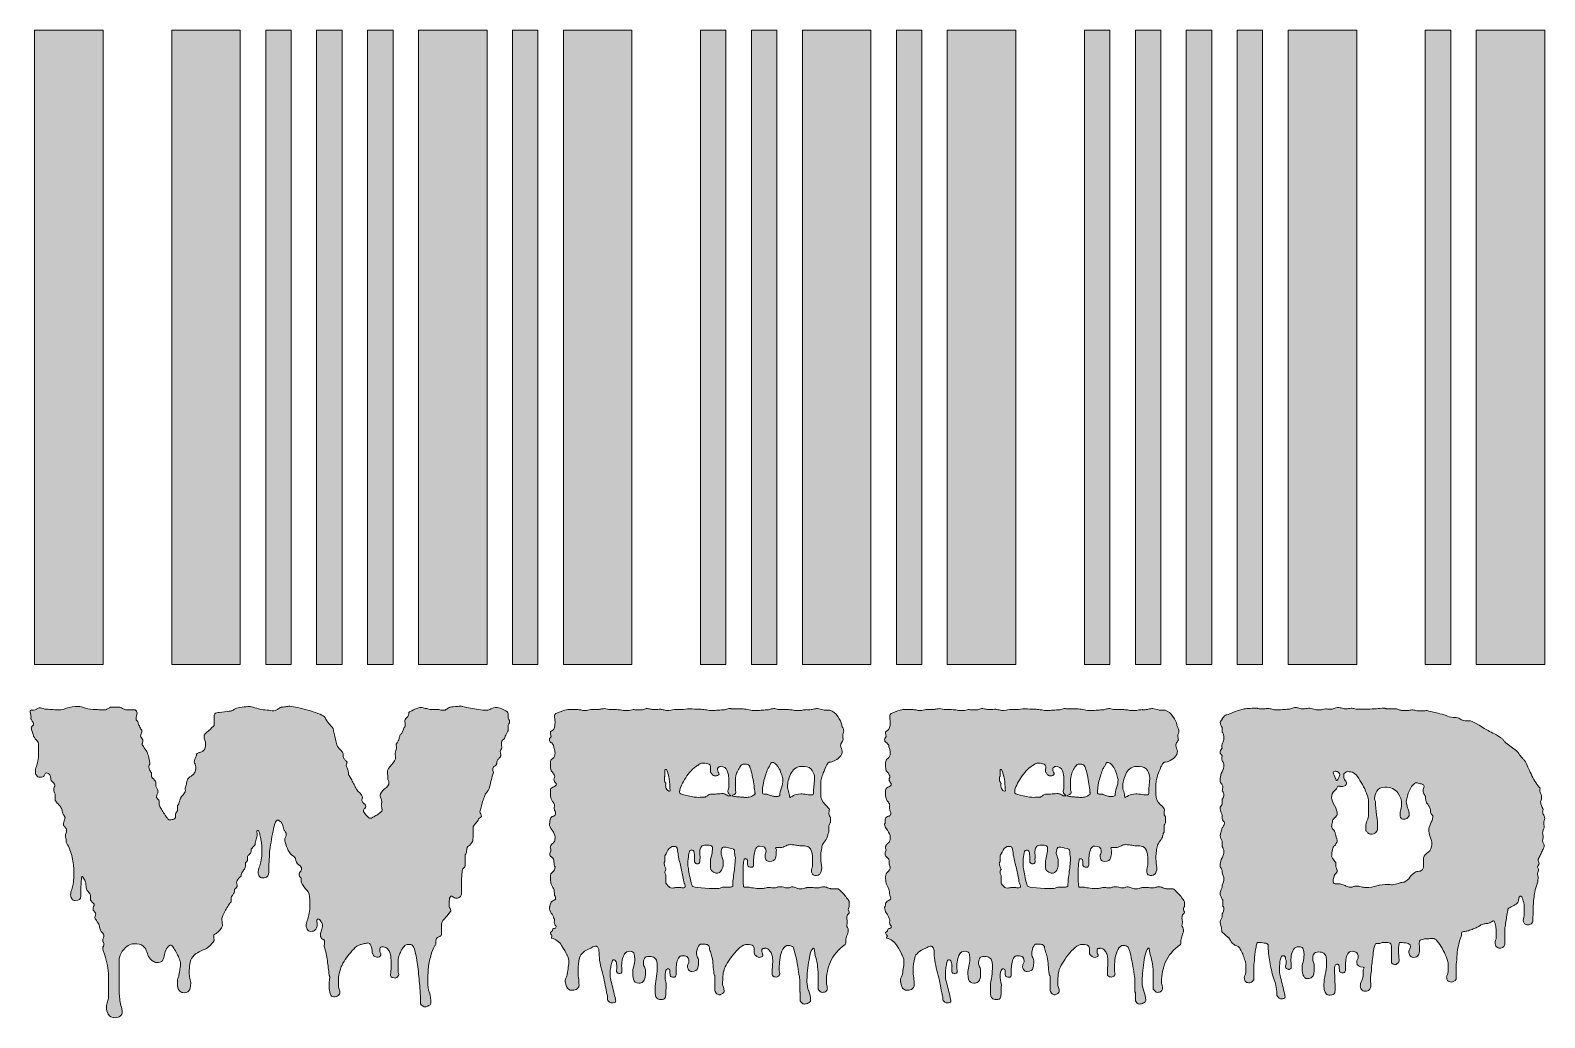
# Model space of a CAD drawing. Extents: x 518 to 1396, y -1282 to -709.
import ezdxf

# ---------------------------------------------------------------- set-up
doc = ezdxf.new("R2010")
doc.units = 0
doc.header["$MEASUREMENT"] = 0
doc.layers.add('katman 1', color=7, linetype='Continuous')

# ---------------------------------------------------------------- blocks, each defined once
blk = doc.blocks.new('block 3')
at = {"layer": 'katman 1', "true_color": 0xffffff}
h = blk.add_hatch(color=7, dxfattribs=at)
h.dxf.hatch_style = 2
h.paths.add_polyline_path([(559.89, -1077.05), (520.13, -1077.05), (520.13, -708.95), (559.89, -708.95)])
h.paths.add_polyline_path([(639.41, -1077.05), (599.65, -1077.05), (599.65, -708.95), (639.41, -708.95)])
h.paths.add_polyline_path([(668.95, -1077.05), (654.18, -1077.05), (654.18, -708.95), (668.95, -708.95)])
h.paths.add_polyline_path([(698.48, -1077.05), (683.71, -1077.05), (683.71, -708.95), (698.48, -708.95)])
h.paths.add_polyline_path([(728.02, -1077.05), (713.25, -1077.05), (713.25, -708.95), (728.02, -708.95)])
h = blk.add_hatch(color=7, dxfattribs=at)
h.dxf.hatch_style = 2
h.paths.add_polyline_path([(782.55, -1077.05), (742.79, -1077.05), (742.79, -708.95), (782.55, -708.95)])
h.paths.add_polyline_path([(812.08, -1077.05), (797.32, -1077.05), (797.32, -708.95), (812.08, -708.95)])
h.paths.add_polyline_path([(866.61, -1077.05), (826.85, -1077.05), (826.85, -708.95), (866.61, -708.95)])
h.paths.add_polyline_path([(921.14, -1077.05), (906.37, -1077.05), (906.37, -708.95), (921.14, -708.95)])
h.paths.add_polyline_path([(950.68, -1077.05), (935.91, -1077.05), (935.91, -708.95), (950.68, -708.95)])
h = blk.add_hatch(color=7, dxfattribs=at)
h.dxf.hatch_style = 2
h.paths.add_polyline_path([(1005.21, -1077.05), (965.45, -1077.05), (965.45, -708.95), (1005.21, -708.95)])
h.paths.add_polyline_path([(1034.74, -1077.05), (1019.98, -1077.05), (1019.98, -708.95), (1034.74, -708.95)])
h.paths.add_polyline_path([(1089.27, -1077.05), (1049.51, -1077.05), (1049.51, -708.95), (1089.27, -708.95)])
h.paths.add_polyline_path([(1143.8, -1077.05), (1129.03, -1077.05), (1129.03, -708.95), (1143.8, -708.95)])
h.paths.add_polyline_path([(1173.34, -1077.05), (1158.57, -1077.05), (1158.57, -708.95), (1173.34, -708.95)])
h = blk.add_hatch(color=7, dxfattribs=at)
h.dxf.hatch_style = 2
h.paths.add_polyline_path([(1202.88, -1077.05), (1188.11, -1077.05), (1188.11, -708.95), (1202.88, -708.95)])
h.paths.add_polyline_path([(1232.41, -1077.05), (1217.64, -1077.05), (1217.64, -708.95), (1232.41, -708.95)])
h.paths.add_polyline_path([(1286.94, -1077.05), (1247.18, -1077.05), (1247.18, -708.95), (1286.94, -708.95)])
h.paths.add_polyline_path([(1341.47, -1077.05), (1326.7, -1077.05), (1326.7, -708.95), (1341.47, -708.95)])
h.paths.add_polyline_path([(1396, -1077.05), (1356.24, -1077.05), (1356.24, -708.95), (1396, -708.95)])
at = {"layer": 'katman 1', "lineweight": 0}
for points in [[(559.89, -1077.05), (520.13, -1077.05), (520.13, -708.95), (559.89, -708.95), (559.89, -1077.05)], [(639.41, -1077.05), (599.65, -1077.05), (599.65, -708.95), (639.41, -708.95), (639.41, -1077.05)], [(668.95, -1077.05), (654.18, -1077.05), (654.18, -708.95), (668.95, -708.95), (668.95, -1077.05)], [(698.48, -1077.05), (683.71, -1077.05), (683.71, -708.95), (698.48, -708.95), (698.48, -1077.05)], [(728.02, -1077.05), (713.25, -1077.05), (713.25, -708.95), (728.02, -708.95), (728.02, -1077.05)], [(782.55, -1077.05), (742.79, -1077.05), (742.79, -708.95), (782.55, -708.95), (782.55, -1077.05)], [(812.08, -1077.05), (797.32, -1077.05), (797.32, -708.95), (812.08, -708.95), (812.08, -1077.05)], [(866.61, -1077.05), (826.85, -1077.05), (826.85, -708.95), (866.61, -708.95), (866.61, -1077.05)], [(921.14, -1077.05), (906.37, -1077.05), (906.37, -708.95), (921.14, -708.95), (921.14, -1077.05)], [(950.68, -1077.05), (935.91, -1077.05), (935.91, -708.95), (950.68, -708.95), (950.68, -1077.05)], [(1005.21, -1077.05), (965.45, -1077.05), (965.45, -708.95), (1005.21, -708.95), (1005.21, -1077.05)], [(1034.74, -1077.05), (1019.98, -1077.05), (1019.98, -708.95), (1034.74, -708.95), (1034.74, -1077.05)], [(1089.27, -1077.05), (1049.51, -1077.05), (1049.51, -708.95), (1089.27, -708.95), (1089.27, -1077.05)], [(1143.8, -1077.05), (1129.03, -1077.05), (1129.03, -708.95), (1143.8, -708.95), (1143.8, -1077.05)], [(1173.34, -1077.05), (1158.57, -1077.05), (1158.57, -708.95), (1173.34, -708.95), (1173.34, -1077.05)], [(1202.88, -1077.05), (1188.11, -1077.05), (1188.11, -708.95), (1202.88, -708.95), (1202.88, -1077.05)], [(1232.41, -1077.05), (1217.64, -1077.05), (1217.64, -708.95), (1232.41, -708.95), (1232.41, -1077.05)], [(1286.94, -1077.05), (1247.18, -1077.05), (1247.18, -708.95), (1286.94, -708.95), (1286.94, -1077.05)], [(1341.47, -1077.05), (1326.7, -1077.05), (1326.7, -708.95), (1341.47, -708.95), (1341.47, -1077.05)], [(1396, -1077.05), (1356.24, -1077.05), (1356.24, -708.95), (1396, -708.95), (1396, -1077.05)]]:
    blk.add_lwpolyline(points, dxfattribs=at)
blk = doc.blocks.new('block 4')
at = {"layer": 'katman 1', "true_color": 0x197700}
h = blk.add_hatch(color=86, dxfattribs=at)
h.dxf.hatch_style = 2
edge = h.paths.add_edge_path()
edge.add_spline(control_points=[(668.19, -1101.18), (669.37, -1101.31), (670.9, -1101.57), (672.78, -1101.97), (674.66, -1102.37), (676.63, -1102.87), (678.71, -1103.46), (680.78, -1104.06), (682.71, -1104.69), (684.49, -1105.35), (686.27, -1106.02), (687.45, -1106.61), (688.04, -1107.14), (688.24, -1107.28), (688.34, -1107.38), (688.34, -1107.44), (688.34, -1107.51), (688.44, -1107.61), (688.64, -1107.74), (689.23, -1109.07), (689.92, -1110.19), (690.71, -1111.12), (691.5, -1112.05), (692.39, -1113.04), (693.38, -1114.1), (693.38, -1114.5), (693.48, -1115.2), (693.67, -1116.19), (693.87, -1117.19), (694.12, -1118.28), (694.41, -1119.47), (694.71, -1120.67), (695.01, -1121.79), (695.3, -1122.85), (695.6, -1123.92), (695.85, -1124.58), (696.04, -1124.84), (696.44, -1125.37), (696.88, -1125.87), (697.38, -1126.33), (697.87, -1126.8), (698.31, -1127.3), (698.71, -1127.82), (699.11, -1128.36), (699.25, -1128.92), (699.16, -1129.52), (699.05, -1130.11), (699.11, -1130.68), (699.3, -1131.21), (699.7, -1131.6), (700.05, -1132), (700.34, -1132.4), (700.64, -1132.8), (700.98, -1133.19), (701.38, -1133.59), (701.38, -1133.99), (701.28, -1134.42), (701.08, -1134.89), (700.88, -1135.35), (700.88, -1135.78), (701.08, -1136.18), (701.48, -1137.24), (701.77, -1138.04), (701.97, -1138.56), (702.17, -1139.1), (702.27, -1139.89), (702.27, -1140.95), (702.27, -1140.95), (702.56, -1141.35), (702.56, -1141.35), (702.56, -1141.48), (702.81, -1141.94), (703.31, -1142.74), (703.8, -1143.54), (704.29, -1144.4), (704.79, -1145.33), (705.28, -1146.26), (705.72, -1147.15), (706.12, -1148.01), (706.51, -1148.87), (706.81, -1149.37), (707.01, -1149.5), (707.4, -1150.17), (707.9, -1150.76), (708.49, -1151.29), (709.08, -1151.82), (709.57, -1152.42), (709.97, -1153.08), (710.37, -1153.61), (710.42, -1154.21), (710.12, -1154.87), (709.83, -1155.54), (709.87, -1156.13), (710.27, -1156.66), (710.66, -1157.33), (711.11, -1157.79), (711.6, -1158.05), (712.09, -1158.32), (712.34, -1158.78), (712.34, -1159.44), (712.34, -1159.84), (712.09, -1160.21), (711.6, -1160.54), (711.11, -1160.87), (710.86, -1161.37), (710.86, -1162.03), (710.86, -1162.3), (711.35, -1163.03), (712.34, -1164.22), (713.33, -1165.41), (714.02, -1166.08), (714.42, -1166.21), (714.42, -1166.21), (715.01, -1166.21), (715.01, -1166.21), (715.21, -1166.21), (715.65, -1166.01), (716.34, -1165.61), (717.03, -1165.21), (717.78, -1164.78), (718.57, -1164.32), (719.35, -1163.85), (720.05, -1163.39), (720.64, -1162.93), (721.23, -1162.46), (721.53, -1162.16), (721.53, -1162.03), (721.73, -1161.77), (721.78, -1161.43), (721.68, -1161.04), (721.58, -1160.64), (721.53, -1160.31), (721.53, -1160.04), (721.53, -1159.78), (721.48, -1159.55), (721.38, -1159.35), (721.28, -1159.15), (721.23, -1158.92), (721.23, -1158.65), (721.23, -1158.39), (721.28, -1158.05), (721.38, -1157.66), (721.48, -1157.26), (721.53, -1156.86), (721.53, -1156.46), (721.53, -1155.93), (721.38, -1155.4), (721.09, -1154.87), (720.79, -1154.34), (720.64, -1153.75), (720.64, -1153.08), (720.64, -1151.62), (721.48, -1150.33), (723.16, -1149.2), (724.84, -1148.08), (725.68, -1146.79), (725.68, -1145.33), (725.68, -1145.06), (725.58, -1144.8), (725.38, -1144.53), (725.18, -1144.27), (725.09, -1144), (725.09, -1143.74), (725.09, -1142.81), (725.04, -1141.94), (724.94, -1141.15), (724.84, -1140.35), (724.79, -1139.49), (724.79, -1138.56), (724.79, -1138.04), (725.58, -1136.94), (727.16, -1135.28), (728.74, -1133.63), (729.53, -1132.07), (729.53, -1130.61), (729.53, -1130.35), (729.48, -1130.11), (729.38, -1129.91), (729.28, -1129.71), (729.24, -1129.49), (729.24, -1129.22), (729.24, -1128.69), (729.33, -1128.16), (729.53, -1127.63), (729.73, -1127.1), (729.83, -1126.63), (729.83, -1126.23), (730.02, -1125.71), (730.07, -1125.21), (729.98, -1124.74), (729.87, -1124.28), (729.83, -1123.78), (729.83, -1123.25), (729.83, -1123.12), (730.02, -1122.82), (730.42, -1122.36), (730.81, -1121.89), (731.01, -1121.53), (731.01, -1121.26), (731.41, -1120.86), (731.61, -1120.44), (731.61, -1119.97), (731.61, -1119.51), (731.7, -1119.01), (731.9, -1118.48), (731.9, -1118.21), (732, -1118.02), (732.2, -1117.88), (732.39, -1117.75), (732.59, -1117.55), (732.79, -1117.29), (733.18, -1116.76), (733.48, -1116.16), (733.68, -1115.5), (733.88, -1114.83), (734.17, -1114.17), (734.57, -1113.51), (734.96, -1112.98), (735.16, -1112.38), (735.16, -1111.72), (735.16, -1111.45), (735.11, -1111.16), (735.01, -1110.82), (734.91, -1110.49), (734.87, -1110.19), (734.87, -1109.93), (734.87, -1109.27), (735.26, -1108.53), (736.05, -1107.74), (736.84, -1106.94), (737.24, -1105.95), (737.24, -1104.76), (737.43, -1104.49), (738.32, -1104), (739.9, -1103.27), (741.48, -1102.54), (742.47, -1102.17), (742.87, -1102.17), (743.26, -1102.04), (743.85, -1101.97), (744.65, -1101.97), (744.84, -1101.97), (745.14, -1102.04), (745.53, -1102.17), (746.32, -1102.44), (747.02, -1102.57), (747.61, -1102.57), (748.4, -1102.84), (749.29, -1103.04), (750.28, -1103.17), (750.28, -1103.17), (754.72, -1103.17), (754.72, -1103.17), (755.31, -1103.43), (756.1, -1103.56), (757.09, -1103.56), (757.88, -1103.56), (758.57, -1103.33), (759.17, -1102.87), (759.76, -1102.4), (760.35, -1102.04), (760.94, -1101.77), (761.34, -1101.64), (762.43, -1101.51), (764.2, -1101.38), (765.98, -1101.25), (767.07, -1101.18), (767.46, -1101.18), (767.66, -1101.18), (768.25, -1101.31), (769.24, -1101.57), (770.23, -1101.84), (771.46, -1102.11), (772.95, -1102.37), (774.43, -1102.64), (776.01, -1102.9), (777.69, -1103.17), (779.36, -1103.43), (780.9, -1103.56), (782.28, -1103.56), (783.27, -1103.56), (784.11, -1103.3), (784.8, -1102.77), (785.49, -1102.24), (786.73, -1101.97), (788.5, -1101.97), (789.49, -1101.97), (790.77, -1102.4), (792.36, -1103.27), (793.94, -1104.13), (794.73, -1104.89), (794.73, -1105.55), (794.73, -1105.55), (794.73, -1107.54), (794.73, -1107.54), (794.73, -1107.94), (794.88, -1108.37), (795.17, -1108.83), (795.47, -1109.3), (795.62, -1109.73), (795.62, -1110.13), (795.62, -1110.52), (795.47, -1110.96), (795.17, -1111.42), (794.88, -1111.88), (794.73, -1112.31), (794.73, -1112.71), (794.73, -1112.71), (794.73, -1115.5), (794.73, -1115.5), (794.73, -1115.63), (794.43, -1116.19), (793.84, -1117.19), (793.25, -1118.18), (792.85, -1119.08), (792.65, -1119.87), (792.45, -1120.14), (792.11, -1120.47), (791.62, -1120.86), (791.12, -1121.26), (790.88, -1121.6), (790.88, -1121.86), (790.88, -1121.86), (790.88, -1123.45), (790.88, -1123.45), (790.88, -1123.72), (790.92, -1123.98), (791.02, -1124.25), (791.12, -1124.51), (791.17, -1124.78), (791.17, -1125.04), (791.17, -1125.31), (791.07, -1125.61), (790.88, -1125.94), (790.68, -1126.27), (790.48, -1126.57), (790.28, -1126.83), (790.08, -1127.23), (790.08, -1127.73), (790.28, -1128.32), (790.48, -1128.92), (790.58, -1129.42), (790.58, -1129.81), (790.58, -1129.95), (790.53, -1130.08), (790.43, -1130.21), (790.33, -1130.35), (790.28, -1130.48), (790.28, -1130.61), (789.88, -1131.14), (789.49, -1131.57), (789.1, -1131.9), (788.7, -1132.23), (788.4, -1132.73), (788.21, -1133.39), (788.21, -1133.39), (788.21, -1134.59), (788.21, -1134.59), (787.62, -1135.52), (787.07, -1136.05), (786.58, -1136.18), (786.08, -1136.31), (785.84, -1136.91), (785.84, -1137.97), (785.84, -1138.37), (785.93, -1138.73), (786.13, -1139.06), (786.33, -1139.39), (786.33, -1139.76), (786.13, -1140.15), (785.74, -1140.95), (785.34, -1142.34), (784.95, -1144.33), (784.55, -1146.32), (784.16, -1147.85), (783.76, -1148.91), (783.56, -1149.44), (783.27, -1149.97), (782.87, -1150.5), (782.48, -1151.03), (782.08, -1151.56), (781.69, -1152.09), (781.49, -1152.48), (781.19, -1153.18), (780.8, -1154.18), (780.4, -1155.17), (780.06, -1156.23), (779.76, -1157.36), (779.47, -1158.48), (779.17, -1159.55), (778.87, -1160.54), (778.58, -1161.53), (778.43, -1162.23), (778.43, -1162.63), (778.43, -1162.89), (778.58, -1163.22), (778.87, -1163.62), (779.17, -1164.02), (779.32, -1164.55), (779.32, -1165.21), (779.12, -1165.48), (778.53, -1165.94), (777.54, -1166.6), (777.54, -1167.14), (777.34, -1167.53), (776.95, -1167.8), (776.55, -1168.46), (776.16, -1169.03), (775.76, -1169.49), (775.36, -1169.95), (774.97, -1170.45), (774.58, -1170.98), (774.58, -1172.44), (774.58, -1173.83), (774.58, -1175.16), (774.58, -1176.48), (774.47, -1177.88), (774.28, -1179.33), (773.49, -1180.79), (772.7, -1181.72), (771.91, -1182.12), (771.12, -1182.51), (770.72, -1183.58), (770.72, -1185.3), (770.72, -1185.83), (770.58, -1186.33), (770.28, -1186.79), (769.98, -1187.26), (769.83, -1187.75), (769.83, -1188.28), (769.83, -1188.28), (769.83, -1193.85), (769.83, -1193.85), (769.83, -1194.12), (769.54, -1194.55), (768.95, -1195.14), (768.35, -1195.74), (768.06, -1196.5), (768.06, -1197.43), (768.06, -1198.09), (768.01, -1198.82), (767.91, -1199.62), (767.81, -1200.41), (767.76, -1201.14), (767.76, -1201.8), (767.76, -1201.8), (767.76, -1210.16), (767.76, -1210.16), (767.76, -1211.22), (766.97, -1212.02), (765.39, -1212.54), (765.39, -1212.54), (764.2, -1212.54), (764.2, -1212.54), (763.81, -1212.41), (763.46, -1212.24), (763.17, -1212.05), (762.87, -1211.85), (762.52, -1211.62), (762.13, -1211.35), (762.13, -1211.35), (761.54, -1211.35), (761.54, -1211.35), (760.94, -1212.02), (760.65, -1213.01), (760.65, -1214.33), (760.65, -1215.66), (760.65, -1216.65), (760.65, -1217.32), (760.65, -1217.85), (760.8, -1218.28), (761.09, -1218.61), (761.39, -1218.94), (761.54, -1219.44), (761.54, -1220.1), (759.95, -1222.22), (758.82, -1223.61), (758.13, -1224.28), (757.43, -1224.94), (756.94, -1225.5), (756.65, -1225.97), (756.35, -1226.43), (756.2, -1227.13), (756.2, -1228.05), (756.2, -1228.98), (756.2, -1230.77), (756.2, -1233.42), (756.2, -1233.96), (755.86, -1234.39), (755.17, -1234.72), (754.47, -1235.05), (753.93, -1235.35), (753.54, -1235.61), (753.14, -1236.01), (752.94, -1236.61), (752.94, -1237.4), (752.94, -1238.2), (752.94, -1238.79), (752.94, -1239.19), (752.94, -1239.45), (752.84, -1239.65), (752.65, -1239.79), (752.45, -1239.92), (752.25, -1240.12), (752.05, -1240.38), (751.26, -1241.84), (750.57, -1243.7), (749.98, -1245.95), (749.19, -1248.6), (748.69, -1251.19), (748.5, -1253.71), (748.3, -1256.23), (748.2, -1258.81), (748.2, -1261.46), (748.2, -1263.45), (748.5, -1265.44), (749.09, -1267.43), (749.68, -1269.42), (749.98, -1271.41), (749.98, -1273.4), (749.98, -1273.93), (749.68, -1274.36), (749.09, -1274.69), (748.5, -1275.02), (747.9, -1275.32), (747.31, -1275.58), (747.31, -1275.58), (746.13, -1275.58), (746.13, -1275.58), (745.14, -1275.32), (744.45, -1274.72), (744.05, -1273.79), (744.05, -1272.86), (743.95, -1270.71), (743.76, -1267.33), (743.56, -1263.95), (743.26, -1260.37), (742.87, -1256.59), (742.47, -1252.81), (741.98, -1249.3), (741.39, -1246.05), (740.79, -1242.8), (740.1, -1240.78), (739.31, -1239.99), (738.91, -1239.59), (738.13, -1239.39), (736.94, -1239.39), (735.95, -1239.39), (735.11, -1239.79), (734.42, -1240.58), (733.73, -1241.38), (733.13, -1242.27), (732.64, -1243.27), (732.15, -1244.26), (731.75, -1245.22), (731.46, -1246.15), (731.16, -1247.08), (731.01, -1247.74), (731.01, -1248.14), (731.01, -1248.14), (731.01, -1255.3), (731.01, -1255.3), (731.01, -1255.56), (731.06, -1255.83), (731.16, -1256.09), (731.26, -1256.36), (731.31, -1256.62), (731.31, -1256.89), (731.31, -1257.16), (731.06, -1257.59), (730.57, -1258.18), (730.07, -1258.78), (729.43, -1259.01), (728.64, -1258.88), (727.06, -1258.61), (726.37, -1257.89), (726.57, -1256.69), (726.76, -1255.5), (726.86, -1254.57), (726.86, -1253.91), (726.86, -1253.91), (726.86, -1248.14), (726.86, -1248.14), (726.86, -1247.61), (726.81, -1246.91), (726.72, -1246.05), (726.61, -1245.19), (726.37, -1244.36), (725.98, -1243.57), (725.58, -1242.77), (725.04, -1242.11), (724.35, -1241.58), (723.65, -1241.05), (722.72, -1240.78), (721.53, -1240.78), (720.74, -1241.05), (720.34, -1241.71), (720.34, -1242.77), (720.34, -1243.3), (720.44, -1243.77), (720.64, -1244.16), (720.84, -1244.56), (720.94, -1245.02), (720.94, -1245.56), (720.94, -1246.08), (720.44, -1246.48), (719.46, -1246.75), (719.46, -1246.75), (718.57, -1246.75), (718.57, -1246.75), (717.78, -1246.75), (717.18, -1246.42), (716.79, -1245.75), (716.39, -1245.09), (716.09, -1244.63), (715.9, -1244.36), (715.9, -1244.23), (715.9, -1243.83), (715.9, -1243.17), (715.9, -1242.5), (715.8, -1241.81), (715.6, -1241.08), (715.4, -1240.35), (715.11, -1239.72), (714.71, -1239.19), (714.32, -1238.66), (713.72, -1238.46), (712.94, -1238.59), (712.54, -1238.73), (711.85, -1238.89), (710.86, -1239.09), (709.87, -1239.29), (709.18, -1239.45), (708.79, -1239.59), (707.6, -1239.99), (706.42, -1240.81), (705.23, -1242.08), (704.05, -1243.33), (702.91, -1244.66), (701.82, -1246.05), (700.74, -1247.44), (699.8, -1248.87), (699.01, -1250.33), (698.22, -1251.78), (697.72, -1252.91), (697.53, -1253.71), (696.93, -1255.43), (696.59, -1257.02), (696.49, -1258.48), (696.39, -1259.94), (696.34, -1261.53), (696.34, -1263.25), (696.34, -1263.92), (696.49, -1264.61), (696.79, -1265.34), (697.08, -1266.07), (697.23, -1266.77), (697.23, -1267.43), (697.23, -1268.09), (696.88, -1268.65), (696.19, -1269.12), (695.5, -1269.58), (694.66, -1269.82), (693.67, -1269.82), (692.68, -1269.82), (691.99, -1269.22), (691.6, -1268.03), (691.2, -1266.83), (691.01, -1265.51), (691.01, -1264.05), (691.01, -1262.46), (691.1, -1260.54), (691.3, -1258.28), (691.3, -1258.02), (691.25, -1257.82), (691.16, -1257.69), (691.05, -1257.55), (691.01, -1257.35), (691.01, -1257.09), (690.61, -1254.3), (690.27, -1251.55), (689.97, -1248.84), (689.67, -1246.12), (689.03, -1243.37), (688.04, -1240.58), (688.04, -1240.32), (688.09, -1239.82), (688.19, -1239.09), (688.29, -1238.36), (688.34, -1237.87), (688.34, -1237.6), (688.34, -1237.07), (687.94, -1236.64), (687.15, -1236.31), (686.36, -1235.98), (685.97, -1235.15), (685.97, -1233.82), (685.97, -1232.9), (686.16, -1232), (686.56, -1231.14), (686.96, -1230.28), (687.15, -1229.32), (687.15, -1228.25), (687.15, -1227.86), (686.9, -1227.19), (686.41, -1226.27), (685.92, -1225.34), (685.27, -1224.81), (684.49, -1224.67), (684.49, -1224.67), (684.19, -1224.67), (684.19, -1224.67), (683.99, -1224.81), (683.89, -1225.01), (683.89, -1225.27), (683.89, -1225.67), (683.94, -1226.27), (684.04, -1227.06), (684.14, -1227.86), (684.09, -1228.59), (683.89, -1229.25), (683.7, -1229.91), (683.35, -1230.51), (682.86, -1231.04), (682.36, -1231.57), (681.52, -1231.83), (680.34, -1231.83), (679.35, -1231.83), (678.66, -1231.44), (678.26, -1230.64), (677.87, -1229.84), (677.67, -1229.18), (677.67, -1228.65), (677.67, -1227.59), (677.87, -1226.53), (678.26, -1225.47), (678.66, -1224.41), (678.95, -1223.35), (679.15, -1222.29), (679.55, -1220.83), (679.75, -1219.37), (679.75, -1217.91), (679.75, -1216.46), (679.75, -1215), (679.75, -1213.54), (679.75, -1211.02), (679.15, -1209.16), (677.97, -1207.97), (676.78, -1206.78), (675.69, -1205.18), (674.71, -1203.2), (674.71, -1203.2), (674.71, -1201.01), (674.71, -1201.01), (674.31, -1200.48), (674.01, -1200.05), (673.82, -1199.72), (673.62, -1199.39), (673.52, -1198.95), (673.52, -1198.42), (673.52, -1198.03), (673.77, -1197.63), (674.26, -1197.23), (674.75, -1196.83), (675, -1196.24), (675, -1195.44), (675, -1194.78), (674.46, -1194.05), (673.37, -1193.25), (672.29, -1192.46), (671.64, -1191.2), (671.45, -1189.47), (671.05, -1188.81), (670.51, -1188.28), (669.82, -1187.88), (669.12, -1187.49), (668.58, -1186.96), (668.19, -1186.29), (667.6, -1185.63), (666.95, -1184.37), (666.26, -1182.51), (665.57, -1180.66), (665.23, -1179.33), (665.23, -1178.54), (665.23, -1178.14), (665.37, -1177.71), (665.67, -1177.24), (665.97, -1176.78), (666.11, -1176.22), (666.11, -1175.55), (666.11, -1175.03), (665.92, -1174.53), (665.52, -1174.06), (665.12, -1173.6), (664.83, -1173.17), (664.63, -1172.77), (664.43, -1171.71), (664.19, -1170.72), (663.89, -1169.79), (663.6, -1168.86), (662.85, -1168.07), (661.67, -1167.4), (661.67, -1167.4), (660.78, -1167.4), (660.78, -1167.4), (660.19, -1167.8), (659.64, -1168.93), (659.15, -1170.78), (658.65, -1172.64), (658.21, -1174.66), (657.82, -1176.85), (657.42, -1179.03), (657.08, -1181.12), (656.78, -1183.11), (656.48, -1185.1), (656.34, -1186.36), (656.34, -1186.89), (656.34, -1188.22), (656.28, -1189.47), (656.19, -1190.67), (656.08, -1191.86), (656.04, -1193.05), (656.04, -1194.25), (656.04, -1194.65), (656.04, -1195.24), (656.04, -1196.04), (656.04, -1196.83), (655.99, -1197.56), (655.89, -1198.22), (655.79, -1198.89), (655.49, -1199.49), (655, -1200.01), (654.51, -1200.55), (653.67, -1200.81), (652.48, -1200.81), (651.49, -1200.81), (650.8, -1200.45), (650.41, -1199.72), (650.01, -1198.99), (649.82, -1198.36), (649.82, -1197.83), (649.82, -1196.77), (650.01, -1195.71), (650.41, -1194.65), (650.8, -1193.58), (651.1, -1192.53), (651.3, -1191.46), (651.69, -1190.01), (651.89, -1188.51), (651.89, -1186.99), (651.89, -1185.47), (651.89, -1183.97), (651.89, -1182.51), (651.89, -1182.25), (651.84, -1181.69), (651.74, -1180.82), (651.64, -1179.96), (651.49, -1179.03), (651.3, -1178.04), (651.1, -1177.05), (650.9, -1176.12), (650.7, -1175.25), (650.51, -1174.39), (650.31, -1173.83), (650.11, -1173.56), (650.11, -1173.56), (649.82, -1173.37), (649.82, -1173.37), (649.82, -1173.37), (649.52, -1173.37), (649.52, -1173.37), (649.12, -1173.37), (648.97, -1173.66), (649.07, -1174.26), (649.17, -1174.86), (649.22, -1175.22), (649.22, -1175.36), (649.22, -1176.42), (649.02, -1177.41), (648.63, -1178.34), (648.23, -1179.27), (648.04, -1180.33), (648.04, -1181.52), (647.84, -1181.79), (647.59, -1182.09), (647.3, -1182.41), (647, -1182.75), (646.65, -1183.11), (646.26, -1183.51), (645.86, -1183.91), (645.71, -1184.27), (645.81, -1184.6), (645.91, -1184.93), (645.86, -1185.3), (645.67, -1185.7), (645.47, -1186.23), (645.17, -1186.69), (644.78, -1187.09), (644.38, -1187.49), (643.99, -1187.95), (643.59, -1188.48), (643.59, -1188.48), (643.59, -1190.67), (643.59, -1190.67), (642.6, -1191.73), (642.21, -1192.53), (642.41, -1193.05), (642.6, -1193.58), (642.5, -1194.38), (642.11, -1195.44), (641.71, -1195.84), (641.37, -1196.24), (641.07, -1196.63), (640.78, -1197.03), (640.53, -1197.43), (640.33, -1197.83), (640.13, -1198.22), (640.04, -1198.66), (640.04, -1199.12), (640.04, -1199.59), (639.84, -1199.95), (639.44, -1200.21), (638.26, -1201.28), (637.56, -1202.2), (637.37, -1203), (637.17, -1203.26), (637.17, -1203.69), (637.37, -1204.29), (637.56, -1204.89), (637.67, -1205.38), (637.67, -1205.78), (637.67, -1205.91), (637.47, -1206.18), (637.07, -1206.58), (636.67, -1206.97), (636.38, -1207.31), (636.18, -1207.57), (635.98, -1207.84), (635.93, -1208.17), (636.04, -1208.57), (636.13, -1208.96), (636.08, -1209.3), (635.89, -1209.56), (635.49, -1210.09), (635.15, -1210.55), (634.85, -1210.95), (634.55, -1211.35), (634.3, -1211.82), (634.11, -1212.34), (634.11, -1212.34), (634.11, -1214.73), (634.11, -1214.73), (633.71, -1215.13), (633.22, -1215.79), (632.63, -1216.72), (632.03, -1217.65), (631.44, -1218.61), (630.85, -1219.6), (630.26, -1220.6), (629.76, -1221.59), (629.37, -1222.59), (628.97, -1223.58), (628.78, -1224.28), (628.78, -1224.67), (628.78, -1224.67), (629.07, -1228.65), (629.07, -1228.65), (628.48, -1230.24), (627.29, -1231.7), (625.52, -1233.03), (625.32, -1233.16), (625.02, -1233.32), (624.63, -1233.52), (624.23, -1233.72), (624.03, -1233.89), (624.03, -1234.02), (624.03, -1234.55), (624.08, -1235.11), (624.18, -1235.71), (624.28, -1236.31), (624.33, -1236.8), (624.33, -1237.2), (622.55, -1239.72), (620.82, -1241.35), (619.14, -1242.08), (617.46, -1242.8), (615.93, -1243.53), (614.55, -1244.26), (613.17, -1244.99), (612.03, -1246.12), (611.14, -1247.64), (610.25, -1249.17), (609.81, -1251.92), (609.81, -1255.9), (609.81, -1256.96), (609.96, -1258.02), (610.25, -1259.08), (610.55, -1260.14), (610.7, -1261.2), (610.7, -1262.26), (610.7, -1263.19), (610.5, -1264.28), (610.11, -1265.54), (609.71, -1266.8), (608.62, -1267.43), (606.85, -1267.43), (605.85, -1267.43), (605.07, -1267.16), (604.47, -1266.63), (603.88, -1266.1), (603.48, -1265.47), (603.29, -1264.75), (603.09, -1264.02), (602.99, -1263.29), (602.99, -1262.56), (602.99, -1261.83), (602.99, -1261.27), (602.99, -1260.87), (602.99, -1260.34), (603.09, -1259.77), (603.29, -1259.18), (603.48, -1258.58), (603.68, -1257.95), (603.88, -1257.29), (604.08, -1255.96), (604.28, -1254.73), (604.47, -1253.61), (604.67, -1252.48), (604.77, -1251.25), (604.77, -1249.93), (604.77, -1249.66), (604.57, -1249), (604.18, -1247.94), (603.78, -1246.88), (603.29, -1245.79), (602.7, -1244.66), (602.1, -1243.53), (601.51, -1242.5), (600.92, -1241.58), (600.33, -1240.65), (599.83, -1240.05), (599.44, -1239.79), (599.44, -1239.79), (598.84, -1239.79), (598.84, -1239.79), (597.46, -1240.58), (596.57, -1241.58), (596.18, -1242.77), (595.78, -1243.96), (595.48, -1245.09), (595.29, -1246.15), (595.09, -1247.21), (594.74, -1248.11), (594.25, -1248.84), (593.76, -1249.56), (592.62, -1249.93), (590.84, -1249.93), (590.44, -1249.93), (590.15, -1249.86), (589.95, -1249.73), (589.36, -1249.33), (589.06, -1249.2), (589.06, -1249.33), (587.68, -1248.54), (586.74, -1247.54), (586.25, -1246.35), (585.75, -1245.16), (585.31, -1244.03), (584.92, -1242.97), (584.52, -1241.91), (583.83, -1240.98), (582.84, -1240.19), (581.85, -1239.39), (580.17, -1238.99), (577.8, -1238.99), (576.62, -1238.99), (575.48, -1239.36), (574.4, -1240.09), (573.31, -1240.81), (572.37, -1241.68), (571.58, -1242.67), (570.79, -1243.67), (570.2, -1244.66), (569.8, -1245.65), (569.4, -1246.65), (569.21, -1247.48), (569.21, -1248.14), (569.21, -1248.14), (569.21, -1267.03), (569.21, -1267.03), (569.21, -1267.69), (569.26, -1268.36), (569.36, -1269.02), (569.46, -1269.68), (569.51, -1270.34), (569.51, -1271.01), (569.51, -1272.33), (569.75, -1273.63), (570.25, -1274.89), (570.74, -1276.15), (570.99, -1277.5), (570.99, -1278.96), (570.99, -1279.63), (570.59, -1280.29), (569.8, -1280.95), (569.01, -1281.62), (568.12, -1281.95), (567.14, -1281.95), (564.96, -1281.95), (563.53, -1281.25), (562.84, -1279.86), (562.14, -1278.47), (561.8, -1277.24), (561.8, -1276.18), (561.8, -1275.25), (561.95, -1274.32), (562.25, -1273.4), (562.54, -1272.47), (562.79, -1271.54), (562.99, -1270.61), (562.99, -1270.61), (562.99, -1257.69), (562.99, -1257.69), (562.99, -1255.7), (562.79, -1253.67), (562.39, -1251.62), (562, -1249.56), (561.5, -1247.54), (560.91, -1245.56), (560.71, -1244.89), (560.47, -1244.23), (560.17, -1243.57), (559.87, -1242.9), (559.73, -1242.24), (559.73, -1241.58), (559.73, -1241.18), (559.82, -1240.78), (560.02, -1240.38), (560.22, -1239.99), (560.32, -1239.59), (560.32, -1239.19), (560.32, -1238.93), (560.22, -1238.59), (560.02, -1238.2), (559.82, -1237.8), (559.73, -1237.47), (559.73, -1237.2), (559.73, -1236.67), (559.82, -1236.14), (560.02, -1235.61), (560.22, -1235.08), (560.32, -1234.55), (560.32, -1234.02), (560.32, -1233.76), (560.12, -1233.39), (559.73, -1232.93), (559.33, -1232.46), (559.03, -1232.1), (558.84, -1231.83), (558.25, -1230.91), (557.9, -1230.08), (557.8, -1229.35), (557.7, -1228.62), (557.45, -1227.86), (557.06, -1227.06), (556.27, -1226), (555.68, -1225.14), (555.28, -1224.47), (555.08, -1223.95), (555.08, -1223.48), (555.28, -1223.08), (555.48, -1222.68), (555.58, -1222.22), (555.58, -1221.69), (555.58, -1221.56), (555.38, -1221.19), (554.99, -1220.6), (554.59, -1220), (554.29, -1219.64), (554.1, -1219.5), (554.1, -1219.5), (554.1, -1218.31), (554.1, -1218.31), (554.1, -1218.05), (554.19, -1217.71), (554.39, -1217.32), (554.59, -1216.92), (554.69, -1216.59), (554.69, -1216.32), (554.69, -1216.06), (554.39, -1215.63), (553.8, -1215.03), (553.21, -1214.43), (552.81, -1214), (552.61, -1213.74), (552.61, -1213.74), (552.61, -1210.75), (552.61, -1210.75), (552.02, -1209.83), (551.53, -1209.16), (551.13, -1208.76), (550.73, -1208.37), (550.49, -1208), (550.39, -1207.67), (550.29, -1207.34), (550.19, -1206.94), (550.1, -1206.48), (549.99, -1206.01), (549.95, -1205.25), (549.95, -1204.19), (549.95, -1203.66), (549.7, -1202.97), (549.21, -1202.1), (548.71, -1201.24), (548.27, -1200.55), (547.87, -1200.01), (547.87, -1200.01), (547.87, -1199.82), (547.87, -1199.82), (547.87, -1199.82), (547.58, -1200.01), (547.58, -1200.01), (547.58, -1200.01), (547.28, -1201.01), (547.28, -1201.01), (547.28, -1202.07), (547.23, -1203.13), (547.13, -1204.19), (547.03, -1205.25), (546.98, -1206.31), (546.98, -1207.37), (546.98, -1208.3), (546.98, -1209.63), (546.98, -1211.35), (546.98, -1213.07), (545.9, -1213.94), (543.72, -1213.94), (542.73, -1213.94), (542.04, -1213.54), (541.65, -1212.74), (541.25, -1211.95), (541.06, -1211.28), (541.06, -1210.75), (541.06, -1209.69), (541.25, -1208.63), (541.65, -1207.57), (542.04, -1206.51), (542.34, -1205.45), (542.54, -1204.39), (542.73, -1202.93), (542.83, -1201.47), (542.83, -1200.01), (542.83, -1198.56), (542.83, -1197.1), (542.83, -1195.64), (542.83, -1194.71), (542.73, -1193.55), (542.54, -1192.16), (542.34, -1190.77), (542.04, -1189.31), (541.65, -1187.78), (541.25, -1186.26), (540.76, -1184.8), (540.17, -1183.41), (539.58, -1182.02), (538.98, -1180.92), (538.39, -1180.13), (538.58, -1179.33), (538.54, -1178.57), (538.24, -1177.84), (537.95, -1177.11), (537.89, -1176.35), (538.09, -1175.55), (538.49, -1174.89), (538.69, -1174.43), (538.69, -1174.16), (538.69, -1173.9), (538.69, -1173.37), (538.69, -1172.57), (538.69, -1172.44), (538.44, -1172.07), (537.95, -1171.48), (537.45, -1170.88), (537.1, -1170.45), (536.91, -1170.18), (536.91, -1170.18), (536.91, -1169.19), (536.91, -1169.19), (536.91, -1168.66), (537.06, -1168.13), (537.35, -1167.6), (537.65, -1167.07), (537.8, -1166.47), (537.8, -1165.81), (537.8, -1165.68), (537.75, -1165.55), (537.65, -1165.41), (537.55, -1165.28), (537.5, -1165.15), (537.5, -1165.01), (536.71, -1163.95), (536.26, -1162.99), (536.17, -1162.13), (536.07, -1161.27), (535.82, -1160.57), (535.43, -1160.04), (535.03, -1159.25), (534.49, -1158.52), (533.8, -1157.85), (533.1, -1157.19), (532.56, -1156.53), (532.17, -1155.87), (532.17, -1155.87), (532.17, -1152.29), (532.17, -1152.29), (531.77, -1151.62), (531.52, -1151.16), (531.43, -1150.89), (531.32, -1150.63), (531.28, -1150.17), (531.28, -1149.5), (531.28, -1149.1), (531.38, -1148.68), (531.57, -1148.21), (531.77, -1147.75), (531.87, -1147.31), (531.87, -1146.92), (531.87, -1146.65), (531.67, -1146.29), (531.28, -1145.82), (530.88, -1145.36), (530.49, -1145), (530.09, -1144.73), (529.69, -1144.2), (529.5, -1143.63), (529.5, -1143.04), (529.5, -1142.44), (529.4, -1141.88), (529.2, -1141.35), (529, -1140.82), (528.31, -1140.29), (527.13, -1139.76), (527.13, -1139.76), (526.83, -1139.76), (526.83, -1139.76), (526.83, -1139.76), (526.54, -1139.96), (526.54, -1139.96), (526.14, -1140.62), (525.84, -1141.18), (525.65, -1141.65), (525.45, -1142.11), (524.66, -1142.34), (523.28, -1142.34), (522.29, -1142.34), (521.6, -1141.98), (521.2, -1141.25), (520.8, -1140.52), (520.61, -1139.89), (520.61, -1139.36), (520.61, -1138.3), (520.8, -1137.24), (521.2, -1136.18), (521.6, -1135.12), (521.89, -1134.06), (522.09, -1133), (522.29, -1131.54), (522.39, -1130.05), (522.39, -1128.52), (522.39, -1127), (522.39, -1125.51), (522.39, -1124.05), (522.39, -1122.59), (522.09, -1121.63), (521.5, -1121.16), (520.91, -1120.7), (520.21, -1119.81), (519.42, -1118.48), (519.42, -1118.48), (519.42, -1118.28), (519.42, -1118.28), (519.22, -1117.48), (518.98, -1116.69), (518.68, -1115.89), (518.39, -1115.1), (518.24, -1114.37), (518.24, -1113.71), (518.24, -1113.44), (518.39, -1113.14), (518.68, -1112.81), (518.98, -1112.48), (519.22, -1112.18), (519.42, -1111.92), (519.42, -1111.92), (519.42, -1111.12), (519.42, -1111.12), (519.42, -1110.86), (519.22, -1110.42), (518.83, -1109.83), (518.43, -1109.23), (518.14, -1108.8), (517.94, -1108.53), (518.14, -1107.74), (518.14, -1106.98), (517.94, -1106.25), (517.74, -1105.52), (517.65, -1104.76), (517.65, -1103.96), (517.65, -1103.7), (517.84, -1103.56), (518.24, -1103.56), (520.21, -1103.43), (521.3, -1103.17), (521.5, -1102.77), (521.69, -1102.37), (522.39, -1102.17), (523.57, -1102.17), (523.97, -1102.17), (524.51, -1102.31), (525.2, -1102.57), (525.89, -1102.84), (526.43, -1102.97), (526.83, -1102.97), (528.41, -1102.97), (529.8, -1103.04), (530.98, -1103.17), (532.17, -1103.3), (533.45, -1103.36), (534.83, -1103.36), (535.43, -1103.36), (536.71, -1103.04), (538.69, -1102.37), (540.66, -1101.71), (542.93, -1101.38), (545.5, -1101.38), (546.69, -1101.38), (548.07, -1101.67), (549.65, -1102.27), (551.23, -1102.87), (553.4, -1103.17), (556.17, -1103.17), (556.96, -1103.17), (557.75, -1103.2), (558.54, -1103.27), (559.33, -1103.33), (560.22, -1103.36), (561.21, -1103.36), (561.21, -1103.36), (561.5, -1103.36), (561.5, -1103.36), (561.9, -1103.1), (562.34, -1102.8), (562.84, -1102.47), (563.33, -1102.14), (563.77, -1101.91), (564.17, -1101.77), (564.17, -1101.77), (569.51, -1101.77), (569.51, -1101.77), (570.29, -1102.04), (570.99, -1102.34), (571.58, -1102.67), (572.17, -1103), (572.77, -1103.23), (573.36, -1103.36), (573.36, -1103.36), (578.4, -1103.36), (578.4, -1103.36), (579.18, -1103.76), (579.58, -1104.29), (579.58, -1104.96), (579.58, -1105.62), (579.48, -1106.22), (579.29, -1106.75), (579.09, -1107.28), (578.99, -1107.87), (578.99, -1108.53), (578.99, -1108.8), (579.18, -1109.17), (579.58, -1109.63), (579.98, -1110.09), (580.17, -1110.52), (580.17, -1110.92), (580.57, -1111.85), (580.86, -1112.55), (581.06, -1113.01), (581.26, -1113.48), (581.66, -1114.17), (582.25, -1115.1), (582.25, -1115.1), (582.25, -1116.29), (582.25, -1116.29), (582.25, -1116.56), (582.15, -1116.86), (581.95, -1117.19), (581.75, -1117.52), (581.66, -1117.95), (581.66, -1118.48), (581.66, -1118.75), (581.8, -1119.11), (582.1, -1119.57), (582.4, -1120.04), (582.64, -1120.4), (582.84, -1120.67), (582.84, -1120.67), (582.84, -1121.86), (582.84, -1121.86), (582.84, -1122.13), (582.79, -1122.36), (582.69, -1122.56), (582.59, -1122.75), (582.55, -1122.99), (582.55, -1123.25), (582.55, -1123.52), (582.94, -1124.21), (583.73, -1125.34), (584.52, -1126.47), (585.11, -1127.3), (585.51, -1127.82), (585.7, -1128.49), (586, -1129.58), (586.4, -1131.11), (586.79, -1132.63), (586.99, -1133.73), (586.99, -1134.39), (586.99, -1134.66), (586.89, -1134.98), (586.69, -1135.38), (586.5, -1135.78), (586.4, -1136.18), (586.4, -1136.58), (586.4, -1137.11), (586.55, -1137.64), (586.84, -1138.17), (587.14, -1138.7), (587.48, -1139.23), (587.88, -1139.76), (587.88, -1139.76), (587.88, -1141.94), (587.88, -1141.94), (588.27, -1142.61), (588.72, -1143.14), (589.21, -1143.54), (589.7, -1143.93), (590.15, -1144.46), (590.55, -1145.13), (590.55, -1145.13), (590.55, -1147.51), (590.55, -1147.51), (590.74, -1148.04), (590.99, -1148.58), (591.29, -1149.1), (591.58, -1149.64), (591.73, -1150.23), (591.73, -1150.89), (591.73, -1151.16), (591.58, -1151.59), (591.29, -1152.19), (590.99, -1152.78), (590.84, -1153.41), (590.84, -1154.08), (590.84, -1154.21), (591.09, -1154.54), (591.58, -1155.07), (592.07, -1155.6), (592.32, -1155.93), (592.32, -1156.06), (592.32, -1156.06), (592.32, -1158.65), (592.32, -1158.65), (592.52, -1158.92), (592.87, -1159.48), (593.36, -1160.34), (593.85, -1161.2), (594.4, -1162.1), (594.99, -1163.03), (595.58, -1163.95), (596.13, -1164.78), (596.62, -1165.51), (597.11, -1166.24), (597.46, -1166.67), (597.66, -1166.8), (597.85, -1167.07), (598.15, -1167.17), (598.55, -1167.1), (598.94, -1167.04), (599.34, -1167), (599.73, -1167), (600.72, -1167), (601.41, -1166.6), (601.81, -1165.81), (601.81, -1165.81), (601.81, -1163.62), (601.81, -1163.62), (602, -1163.36), (602.2, -1163.06), (602.4, -1162.73), (602.59, -1162.4), (602.79, -1162.1), (602.99, -1161.83), (602.99, -1161.83), (602.99, -1158.85), (602.99, -1158.85), (603.59, -1158.19), (603.98, -1157.39), (604.18, -1156.46), (604.37, -1155.54), (604.67, -1154.67), (605.07, -1153.88), (605.46, -1153.48), (605.85, -1153.08), (606.25, -1152.68), (606.65, -1152.29), (606.94, -1151.89), (607.14, -1151.49), (607.54, -1151.09), (607.68, -1150.63), (607.59, -1150.1), (607.48, -1149.57), (607.44, -1149.1), (607.44, -1148.71), (607.83, -1147.91), (608.08, -1147.12), (608.18, -1146.32), (608.28, -1145.52), (608.52, -1144.66), (608.92, -1143.74), (609.11, -1143.07), (609.51, -1142.58), (610.11, -1142.24), (610.7, -1141.91), (611.24, -1141.55), (611.74, -1141.15), (612.23, -1140.75), (612.67, -1140.22), (613.07, -1139.56), (613.46, -1138.9), (613.66, -1137.84), (613.66, -1136.38), (613.66, -1135.85), (613.51, -1135.35), (613.22, -1134.89), (612.92, -1134.42), (612.77, -1133.93), (612.77, -1133.39), (612.77, -1132.73), (612.92, -1132.1), (613.22, -1131.5), (613.51, -1130.91), (613.76, -1130.28), (613.96, -1129.62), (614.15, -1128.82), (614.55, -1128.36), (615.14, -1128.22), (615.74, -1128.09), (616.33, -1127.93), (616.92, -1127.73), (617.51, -1127.53), (618.06, -1127.1), (618.55, -1126.43), (619.04, -1125.77), (619.29, -1124.64), (619.29, -1123.05), (619.29, -1122.39), (619.14, -1121.69), (618.85, -1120.96), (618.55, -1120.24), (618.4, -1119.41), (618.4, -1118.48), (618.4, -1117.82), (619.24, -1116.79), (620.92, -1115.4), (622.6, -1114), (623.74, -1112.98), (624.33, -1112.31), (624.33, -1112.31), (624.33, -1106.35), (624.33, -1106.35), (624.33, -1105.82), (624.82, -1105.35), (625.81, -1104.96), (626.4, -1104.96), (627.89, -1104.79), (630.26, -1104.46), (632.63, -1104.13), (633.91, -1103.96), (634.11, -1103.96), (634.7, -1103.7), (635.19, -1103.46), (635.59, -1103.27), (635.98, -1103.07), (636.38, -1102.84), (636.78, -1102.57), (637.37, -1102.17), (638.6, -1101.87), (640.48, -1101.67), (642.36, -1101.48), (643.69, -1101.38), (644.48, -1101.38), (645.27, -1101.38), (646.41, -1101.61), (647.89, -1102.07), (649.37, -1102.54), (650.6, -1102.9), (651.59, -1103.17), (653.17, -1103.17), (654.65, -1103.3), (656.04, -1103.56), (657.42, -1103.83), (658.6, -1103.9), (659.59, -1103.76), (660.38, -1103.5), (660.97, -1103.17), (661.37, -1102.77), (661.77, -1102.37), (662.36, -1102.04), (663.15, -1101.77), (663.94, -1101.77), (664.78, -1101.67), (665.67, -1101.48), (666.56, -1101.28), (667.4, -1101.18), (668.19, -1101.18)], knot_values=[0, 0, 0, 0, 1, 1, 1, 2, 2, 2, 3, 3, 3, 4, 4, 4, 5, 5, 5, 6, 6, 6, 7, 7, 7, 8, 8, 8, 9, 9, 9, 10, 10, 10, 11, 11, 11, 12, 12, 12, 13, 13, 13, 14, 14, 14, 15, 15, 15, 16, 16, 16, 17, 17, 17, 18, 18, 18, 19, 19, 19, 20, 20, 20, 21, 21, 21, 22, 22, 22, 23, 23, 23, 24, 24, 24, 25, 25, 25, 26, 26, 26, 27, 27, 27, 28, 28, 28, 29, 29, 29, 30, 30, 30, 31, 31, 31, 32, 32, 32, 33, 33, 33, 34, 34, 34, 35, 35, 35, 36, 36, 36, 37, 37, 37, 38, 38, 38, 39, 39, 39, 40, 40, 40, 41, 41, 41, 42, 42, 42, 43, 43, 43, 44, 44, 44, 45, 45, 45, 46, 46, 46, 47, 47, 47, 48, 48, 48, 49, 49, 49, 50, 50, 50, 51, 51, 51, 52, 52, 52, 53, 53, 53, 54, 54, 54, 55, 55, 55, 56, 56, 56, 57, 57, 57, 58, 58, 58, 59, 59, 59, 60, 60, 60, 61, 61, 61, 62, 62, 62, 63, 63, 63, 64, 64, 64, 65, 65, 65, 66, 66, 66, 67, 67, 67, 68, 68, 68, 69, 69, 69, 70, 70, 70, 71, 71, 71, 72, 72, 72, 73, 73, 73, 74, 74, 74, 75, 75, 75, 76, 76, 76, 77, 77, 77, 78, 78, 78, 79, 79, 79, 80, 80, 80, 81, 81, 81, 82, 82, 82, 83, 83, 83, 84, 84, 84, 85, 85, 85, 86, 86, 86, 87, 87, 87, 88, 88, 88, 89, 89, 89, 90, 90, 90, 91, 91, 91, 92, 92, 92, 93, 93, 93, 94, 94, 94, 95, 95, 95, 96, 96, 96, 97, 97, 97, 98, 98, 98, 99, 99, 99, 100, 100, 100, 101, 101, 101, 102, 102, 102, 103, 103, 103, 104, 104, 104, 105, 105, 105, 106, 106, 106, 107, 107, 107, 108, 108, 108, 109, 109, 109, 110, 110, 110, 111, 111, 111, 112, 112, 112, 113, 113, 113, 114, 114, 114, 115, 115, 115, 116, 116, 116, 117, 117, 117, 118, 118, 118, 119, 119, 119, 120, 120, 120, 121, 121, 121, 122, 122, 122, 123, 123, 123, 124, 124, 124, 125, 125, 125, 126, 126, 126, 127, 127, 127, 128, 128, 128, 129, 129, 129, 130, 130, 130, 131, 131, 131, 132, 132, 132, 133, 133, 133, 134, 134, 134, 135, 135, 135, 136, 136, 136, 137, 137, 137, 138, 138, 138, 139, 139, 139, 140, 140, 140, 141, 141, 141, 142, 142, 142, 143, 143, 143, 144, 144, 144, 145, 145, 145, 146, 146, 146, 147, 147, 147, 148, 148, 148, 149, 149, 149, 150, 150, 150, 151, 151, 151, 152, 152, 152, 153, 153, 153, 154, 154, 154, 155, 155, 155, 156, 156, 156, 157, 157, 157, 158, 158, 158, 159, 159, 159, 160, 160, 160, 161, 161, 161, 162, 162, 162, 163, 163, 163, 164, 164, 164, 165, 165, 165, 166, 166, 166, 167, 167, 167, 168, 168, 168, 169, 169, 169, 170, 170, 170, 171, 171, 171, 172, 172, 172, 173, 173, 173, 174, 174, 174, 175, 175, 175, 176, 176, 176, 177, 177, 177, 178, 178, 178, 179, 179, 179, 180, 180, 180, 181, 181, 181, 182, 182, 182, 183, 183, 183, 184, 184, 184, 185, 185, 185, 186, 186, 186, 187, 187, 187, 188, 188, 188, 189, 189, 189, 190, 190, 190, 191, 191, 191, 192, 192, 192, 193, 193, 193, 194, 194, 194, 195, 195, 195, 196, 196, 196, 197, 197, 197, 198, 198, 198, 199, 199, 199, 200, 200, 200, 201, 201, 201, 202, 202, 202, 203, 203, 203, 204, 204, 204, 205, 205, 205, 206, 206, 206, 207, 207, 207, 208, 208, 208, 209, 209, 209, 210, 210, 210, 211, 211, 211, 212, 212, 212, 213, 213, 213, 214, 214, 214, 215, 215, 215, 216, 216, 216, 217, 217, 217, 218, 218, 218, 219, 219, 219, 220, 220, 220, 221, 221, 221, 222, 222, 222, 223, 223, 223, 224, 224, 224, 225, 225, 225, 226, 226, 226, 227, 227, 227, 228, 228, 228, 229, 229, 229, 230, 230, 230, 231, 231, 231, 232, 232, 232, 233, 233, 233, 234, 234, 234, 235, 235, 235, 236, 236, 236, 237, 237, 237, 238, 238, 238, 239, 239, 239, 240, 240, 240, 241, 241, 241, 242, 242, 242, 243, 243, 243, 244, 244, 244, 245, 245, 245, 246, 246, 246, 247, 247, 247, 248, 248, 248, 249, 249, 249, 250, 250, 250, 251, 251, 251, 252, 252, 252, 253, 253, 253, 254, 254, 254, 255, 255, 255, 256, 256, 256, 257, 257, 257, 258, 258, 258, 259, 259, 259, 260, 260, 260, 261, 261, 261, 262, 262, 262, 263, 263, 263, 264, 264, 264, 265, 265, 265, 266, 266, 266, 267, 267, 267, 268, 268, 268, 269, 269, 269, 270, 270, 270, 271, 271, 271, 272, 272, 272, 273, 273, 273, 274, 274, 274, 275, 275, 275, 276, 276, 276, 277, 277, 277, 278, 278, 278, 279, 279, 279, 280, 280, 280, 281, 281, 281, 282, 282, 282, 283, 283, 283, 284, 284, 284, 285, 285, 285, 286, 286, 286, 287, 287, 287, 288, 288, 288, 289, 289, 289, 290, 290, 290, 291, 291, 291, 292, 292, 292, 293, 293, 293, 294, 294, 294, 295, 295, 295, 296, 296, 296, 297, 297, 297, 298, 298, 298, 299, 299, 299, 300, 300, 300, 301, 301, 301, 302, 302, 302, 303, 303, 303, 304, 304, 304, 305, 305, 305, 306, 306, 306, 307, 307, 307, 308, 308, 308, 309, 309, 309, 310, 310, 310, 311, 311, 311, 312, 312, 312, 313, 313, 313, 314, 314, 314, 315, 315, 315, 316, 316, 316, 317, 317, 317, 318, 318, 318, 319, 319, 319, 320, 320, 320, 321, 321, 321, 322, 322, 322, 323, 323, 323, 324, 324, 324, 325, 325, 325, 326, 326, 326, 327, 327, 327, 328, 328, 328, 329, 329, 329, 330, 330, 330, 331, 331, 331, 332, 332, 332, 333, 333, 333, 334, 334, 334, 335, 335, 335, 336, 336, 336, 337, 337, 337, 338, 338, 338, 339, 339, 339, 340, 340, 340, 341, 341, 341, 342, 342, 342, 343, 343, 343, 344, 344, 344, 345, 345, 345, 346, 346, 346, 347, 347, 347, 348, 348, 348, 349, 349, 349, 350, 350, 350, 351, 351, 351, 352, 352, 352, 353, 353, 353, 354, 354, 354, 355, 355, 355, 356, 356, 356, 357, 357, 357, 358, 358, 358, 359, 359, 359, 360, 360, 360, 361, 361, 361, 362, 362, 362, 363, 363, 363, 364, 364, 364, 365, 365, 365, 366, 366, 366, 367, 367, 367, 368, 368, 368, 369, 369, 369, 370, 370, 370, 371, 371, 371, 372, 372, 372, 373, 373, 373, 374, 374, 374, 375, 375, 375, 376, 376, 376, 377, 377, 377, 378, 378, 378, 379, 379, 379, 380, 380, 380, 381, 381, 381, 382, 382, 382, 383, 383, 383, 384, 384, 384, 385, 385, 385, 386, 386, 386, 387, 387, 387, 388, 388, 388, 389, 389, 389, 390, 390, 390, 391, 391, 391, 392, 392, 392, 393, 393, 393, 394, 394, 394, 395, 395, 395, 396, 396, 396, 397, 397, 397, 398, 398, 398, 399, 399, 399, 400, 400, 400, 401, 401, 401, 402, 402, 402, 403, 403, 403, 404, 404, 404, 405, 405, 405, 406, 406, 406, 407, 407, 407, 408, 408, 408, 409, 409, 409, 410, 410, 410, 411, 411, 411, 412, 412, 412, 413, 413, 413, 414, 414, 414, 415, 415, 415, 416, 416, 416, 417, 417, 417, 418, 418, 418, 419, 419, 419, 420, 420, 420, 421, 421, 421, 422, 422, 422, 423, 423, 423, 424, 424, 424, 425, 425, 425, 426, 426, 426, 427, 427, 427, 428, 428, 428, 429, 429, 429, 430, 430, 430, 431, 431, 431, 432, 432, 432, 433, 433, 433, 434, 434, 434, 435, 435, 435, 436, 436, 436, 437, 437, 437, 438, 438, 438, 439, 439, 439, 440, 440, 440, 441, 441, 441, 442, 442, 442, 443, 443, 443, 444, 444, 444, 445, 445, 445, 446, 446, 446, 447, 447, 447, 448, 448, 448, 449, 449, 449, 450, 450, 450, 451, 451, 451, 452, 452, 452, 453, 453, 453, 454, 454, 454, 455, 455, 455, 456, 456, 456, 457, 457, 457, 458, 458, 458, 459, 459, 459, 460, 460, 460, 461, 461, 461, 462, 462, 462, 463, 463, 463, 464, 464, 464, 465, 465, 465, 466, 466, 466, 467, 467, 467, 468, 468, 468, 469, 469, 469, 470, 470, 470, 471, 471, 471, 472, 472, 472, 473, 473, 473, 474, 474, 474, 475, 475, 475, 476, 476, 476, 477, 477, 477, 478, 478, 478, 479, 479, 479, 480, 480, 480, 481, 481, 481, 482, 482, 482, 483, 483, 483, 484, 484, 484, 485, 485, 485, 486, 486, 486, 487, 487, 487, 488, 488, 488, 489, 489, 489, 490, 490, 490, 491, 491, 491, 492, 492, 492, 493, 493, 493, 494, 494, 494, 495, 495, 495, 496, 496, 496, 497, 497, 497, 498, 498, 498, 499, 499, 499, 500, 500, 500, 501, 501, 501, 502, 502, 502, 503, 503, 503, 504, 504, 504, 505, 505, 505, 506, 506, 506, 507, 507, 507, 508, 508, 508, 509, 509, 509, 510, 510, 510, 511, 511, 511, 512, 512, 512, 513, 513, 513, 514, 514, 514, 515, 515, 515, 516, 516, 516, 517, 517, 517, 518, 518, 518, 519, 519, 519, 520, 520, 520, 521, 521, 521, 522, 522, 522, 523, 523, 523, 524, 524, 524, 525, 525, 525, 526, 526, 526, 527, 527, 527, 528, 528, 528, 529, 529, 529, 530, 530, 530, 531, 531, 531, 532, 532, 532, 533, 533, 533, 534, 534, 534, 535, 535, 535, 536, 536, 536, 537, 537, 537, 538, 538, 538, 539, 539, 539, 540, 540, 540, 541, 541, 541, 542, 542, 542, 543, 543, 543, 544, 544, 544, 545, 545, 545, 546, 546, 546, 547, 547, 547, 548, 548, 548, 549, 549, 549, 550, 550, 550, 551, 551, 551, 552, 552, 552, 553, 553, 553, 554, 554, 554, 555, 555, 555, 556, 556, 556, 557, 557, 557, 558, 558, 558, 559, 559, 559, 560, 560, 560, 561, 561, 561, 562, 562, 562, 563, 563, 563, 564, 564, 564, 565, 565, 565, 566, 566, 566, 567, 567, 567, 568, 568, 568, 569, 569, 569, 570, 570, 570, 571, 571, 571, 572, 572, 572, 573, 573, 573, 574, 574, 574, 574], degree=3, periodic=1)
h = blk.add_hatch(color=86, dxfattribs=at)
h.dxf.hatch_style = 2
edge = h.paths.add_edge_path()
edge.add_spline(control_points=[(850.73, -1102.57), (851.13, -1102.57), (851.67, -1102.67), (852.36, -1102.87), (853.05, -1103.07), (853.59, -1103.17), (853.99, -1103.17), (853.99, -1103.17), (857.55, -1103.17), (857.55, -1103.17), (858.73, -1103.17), (859.82, -1103.27), (860.81, -1103.46), (861.79, -1103.66), (862.98, -1103.76), (864.36, -1103.76), (864.76, -1103.76), (865.25, -1103.7), (865.85, -1103.56), (866.44, -1103.43), (866.93, -1103.3), (867.33, -1103.17), (867.92, -1103.17), (868.66, -1103.2), (869.55, -1103.27), (870.44, -1103.33), (871.18, -1103.36), (871.77, -1103.36), (872.37, -1103.36), (873.06, -1103.2), (873.85, -1102.87), (874.63, -1102.54), (875.23, -1102.44), (875.63, -1102.57), (876.41, -1102.7), (877.15, -1102.84), (877.85, -1102.97), (878.54, -1103.1), (879.28, -1103.17), (880.07, -1103.17), (880.46, -1103.17), (880.96, -1103.13), (881.55, -1103.07), (882.14, -1103), (882.74, -1102.97), (883.33, -1102.97), (883.72, -1102.97), (884.37, -1103.1), (885.26, -1103.36), (886.14, -1103.63), (887.08, -1103.76), (888.07, -1103.76), (888.07, -1103.76), (891.33, -1103.17), (891.33, -1103.17), (891.33, -1103.17), (896.37, -1103.17), (896.37, -1103.17), (897.95, -1102.77), (899.68, -1102.64), (901.56, -1102.77), (903.43, -1102.9), (905.16, -1102.97), (906.74, -1102.97), (907.73, -1102.97), (908.76, -1103.1), (909.85, -1103.36), (910.94, -1103.63), (912.07, -1103.76), (913.26, -1103.76), (913.65, -1103.76), (914.45, -1103.7), (915.63, -1103.56), (916.82, -1103.43), (918.1, -1103.36), (919.48, -1103.36), (919.88, -1103.36), (920.57, -1103.2), (921.56, -1102.87), (922.54, -1102.54), (923.34, -1102.44), (923.93, -1102.57), (923.93, -1102.7), (924.32, -1102.77), (925.11, -1102.77), (925.11, -1102.77), (931.04, -1102.77), (931.04, -1102.77), (932.23, -1102.77), (933.41, -1102.94), (934.6, -1103.27), (935.78, -1103.6), (936.97, -1103.76), (938.15, -1103.76), (939.14, -1103.76), (940.23, -1103.7), (941.41, -1103.56), (942.6, -1103.43), (943.68, -1103.36), (944.67, -1103.36), (945.46, -1103.36), (946.2, -1103.23), (946.9, -1102.97), (947.59, -1102.7), (948.42, -1102.57), (949.41, -1102.57), (949.81, -1102.57), (950.25, -1102.67), (950.75, -1102.87), (951.24, -1103.07), (951.68, -1103.17), (952.08, -1103.17), (952.08, -1103.17), (957.42, -1103.17), (957.42, -1103.17), (958.4, -1103.17), (959.34, -1103.27), (960.23, -1103.46), (961.12, -1103.66), (962.06, -1103.76), (963.05, -1103.76), (964.03, -1103.76), (964.87, -1103.66), (965.57, -1103.46), (966.26, -1103.27), (967.09, -1103.17), (968.08, -1103.17), (968.28, -1103.17), (968.48, -1103.2), (968.68, -1103.27), (968.87, -1103.33), (969.07, -1103.36), (969.27, -1103.36), (970.06, -1103.23), (970.9, -1103.07), (971.79, -1102.87), (972.68, -1102.67), (973.52, -1102.57), (974.31, -1102.57), (974.31, -1102.57), (977.57, -1103.36), (977.57, -1103.36), (978.16, -1103.5), (978.85, -1103.53), (979.64, -1103.46), (980.43, -1103.4), (981.02, -1103.43), (981.42, -1103.56), (983.2, -1104.09), (984.73, -1105.29), (986.01, -1107.14), (987.3, -1109), (988.04, -1110.59), (988.24, -1111.92), (988.24, -1112.45), (988.43, -1113.01), (988.83, -1113.61), (989.22, -1114.2), (989.42, -1114.83), (989.42, -1115.5), (989.42, -1116.03), (989.32, -1116.52), (989.12, -1116.99), (988.93, -1117.45), (988.83, -1118.02), (988.83, -1118.68), (988.83, -1118.94), (988.87, -1119.24), (988.98, -1119.57), (989.07, -1119.9), (989.12, -1120.2), (989.12, -1120.47), (989.12, -1120.73), (988.87, -1121.23), (988.38, -1121.96), (987.89, -1122.69), (987.64, -1123.38), (987.64, -1124.05), (987.64, -1124.58), (987.79, -1125.11), (988.09, -1125.64), (988.38, -1126.17), (988.53, -1126.7), (988.53, -1127.23), (988.53, -1128.69), (988.04, -1129.88), (987.05, -1130.81), (986.06, -1131.74), (984.78, -1132.53), (983.2, -1133.19), (982.8, -1133.46), (982.31, -1133.59), (981.72, -1133.59), (981.12, -1133.59), (980.63, -1133.79), (980.23, -1134.19), (980.04, -1134.32), (979.84, -1134.66), (979.64, -1135.18), (979.44, -1135.71), (979.24, -1136.11), (979.05, -1136.38), (978.26, -1138.23), (977.66, -1139.69), (977.27, -1140.75), (976.87, -1141.81), (976.58, -1142.81), (976.38, -1143.74), (976.18, -1144.66), (976.09, -1145.72), (976.09, -1146.92), (976.09, -1148.11), (976.09, -1149.9), (976.09, -1152.29), (976.09, -1154.54), (976.92, -1156.5), (978.6, -1158.15), (980.28, -1159.81), (981.12, -1160.77), (981.12, -1161.04), (981.12, -1161.43), (981.07, -1161.87), (980.98, -1162.33), (980.87, -1162.8), (980.83, -1163.22), (980.83, -1163.62), (980.83, -1164.02), (980.98, -1164.42), (981.27, -1164.81), (981.57, -1165.21), (981.72, -1165.61), (981.72, -1166.01), (981.72, -1166.01), (981.72, -1168.59), (981.72, -1168.59), (981.72, -1168.73), (981.57, -1169.06), (981.27, -1169.59), (980.98, -1170.12), (980.83, -1170.45), (980.83, -1170.58), (980.83, -1170.58), (980.83, -1174.36), (980.83, -1174.36), (980.43, -1174.89), (980.23, -1175.29), (980.23, -1175.55), (980.23, -1175.82), (980.13, -1176.15), (979.94, -1176.55), (979.94, -1177.21), (979.49, -1178.14), (978.6, -1179.33), (977.72, -1180.53), (977.17, -1181.39), (976.97, -1181.92), (976.78, -1182.98), (976.58, -1184.1), (976.38, -1185.3), (976.18, -1186.49), (976.09, -1187.62), (976.09, -1188.68), (976.09, -1190.14), (976.23, -1191.76), (976.53, -1193.55), (976.83, -1195.34), (976.58, -1196.9), (975.79, -1198.22), (975.59, -1198.76), (974.9, -1199.15), (973.72, -1199.42), (973.72, -1199.42), (972.83, -1199.42), (972.83, -1199.42), (971.83, -1199.15), (971.24, -1198.79), (971.05, -1198.32), (970.85, -1197.86), (970.75, -1197.3), (970.75, -1196.63), (970.75, -1196.11), (970.85, -1195.57), (971.05, -1195.04), (971.24, -1194.51), (971.34, -1193.98), (971.34, -1193.45), (971.34, -1193.45), (971.34, -1188.68), (971.34, -1188.68), (971.34, -1187.62), (971.09, -1186.36), (970.6, -1184.9), (970.11, -1183.44), (969.07, -1182.58), (967.49, -1182.32), (966.9, -1182.18), (966.31, -1182.15), (965.71, -1182.22), (965.12, -1182.28), (964.53, -1182.25), (963.94, -1182.12), (963.14, -1181.99), (962.31, -1181.85), (961.42, -1181.72), (960.53, -1181.59), (959.59, -1181.52), (958.6, -1181.52), (957.61, -1181.52), (956.77, -1181.72), (956.08, -1182.12), (955.39, -1182.51), (954.55, -1182.85), (953.56, -1183.11), (953.56, -1183.11), (950.3, -1183.11), (950.3, -1183.11), (950.3, -1183.24), (950.2, -1183.34), (950.01, -1183.41), (949.81, -1183.48), (949.81, -1183.58), (950.01, -1183.71), (950.4, -1184.37), (950.55, -1184.77), (950.45, -1184.9), (950.35, -1185.03), (950.3, -1185.43), (950.3, -1186.09), (950.3, -1187.02), (950.15, -1188.12), (949.84, -1189.37), (949.53, -1190.64), (948.34, -1191.26), (946.27, -1191.26), (945.23, -1191.26), (944.56, -1190.9), (944.25, -1190.17), (943.94, -1189.44), (943.78, -1188.81), (943.78, -1188.28), (943.78, -1187.75), (943.88, -1187.26), (944.08, -1186.79), (944.28, -1186.33), (944.38, -1185.76), (944.38, -1185.1), (944.38, -1183.24), (943.12, -1182.32), (940.61, -1182.32), (939.64, -1182.32), (938.92, -1182.81), (938.44, -1183.81), (937.95, -1184.8), (937.62, -1185.96), (937.42, -1187.29), (937.23, -1188.61), (937.14, -1189.87), (937.14, -1191.06), (937.14, -1192.26), (937.14, -1193.05), (937.14, -1193.45), (937.14, -1193.72), (937.04, -1193.98), (936.84, -1194.25), (936.65, -1194.51), (936.36, -1194.65), (935.98, -1194.65), (935.98, -1194.65), (935.11, -1194.65), (935.11, -1194.65), (934.14, -1194.38), (933.66, -1193.88), (933.66, -1193.15), (933.66, -1192.43), (933.66, -1191.73), (933.66, -1191.06), (933.66, -1190.4), (933.37, -1189.94), (932.79, -1189.67), (932.79, -1189.67), (932.21, -1189.67), (932.21, -1189.67), (931.82, -1189.67), (931.63, -1189.81), (931.63, -1190.07), (931.44, -1191.13), (931.29, -1192.23), (931.19, -1193.35), (931.09, -1194.48), (931.04, -1195.57), (931.04, -1196.63), (931.04, -1197.83), (931.04, -1199.42), (931.04, -1201.41), (931.04, -1203.39), (931.14, -1204.92), (931.34, -1205.98), (931.34, -1205.98), (931.63, -1206.18), (931.63, -1206.18), (931.63, -1206.18), (931.93, -1206.18), (931.93, -1206.18), (931.93, -1206.18), (934.6, -1206.18), (934.6, -1206.18), (935.38, -1206.45), (936.52, -1206.65), (938.01, -1206.78), (939.49, -1206.91), (940.62, -1206.97), (941.41, -1206.97), (942.4, -1206.97), (943.24, -1206.87), (943.93, -1206.68), (944.62, -1206.48), (945.46, -1206.38), (946.45, -1206.38), (946.84, -1206.38), (947.24, -1206.41), (947.64, -1206.48), (948.03, -1206.55), (948.42, -1206.58), (948.82, -1206.58), (949.61, -1206.58), (950.25, -1206.48), (950.75, -1206.28), (951.24, -1206.08), (951.98, -1205.98), (952.97, -1205.98), (953.36, -1205.98), (953.91, -1206.08), (954.6, -1206.28), (955.29, -1206.48), (956.13, -1206.58), (957.12, -1206.58), (957.91, -1206.58), (958.6, -1206.38), (959.19, -1205.98), (959.19, -1205.98), (960.08, -1205.98), (960.08, -1205.98), (960.87, -1206.25), (961.61, -1206.51), (962.31, -1206.78), (963, -1207.04), (963.83, -1207.17), (964.82, -1207.17), (965.02, -1207.17), (965.51, -1207.07), (966.31, -1206.87), (967.09, -1206.68), (967.69, -1206.51), (968.08, -1206.38), (968.08, -1206.38), (971.05, -1206.38), (971.05, -1206.38), (971.44, -1206.38), (971.94, -1206.41), (972.53, -1206.48), (973.12, -1206.55), (973.61, -1206.58), (974.01, -1206.58), (974.8, -1206.58), (975.49, -1206.48), (976.09, -1206.28), (976.68, -1206.08), (977.37, -1205.98), (978.16, -1205.98), (978.55, -1205.98), (979.2, -1206.15), (980.09, -1206.48), (980.98, -1206.81), (981.61, -1207.04), (982.01, -1207.17), (982.01, -1207.17), (986.16, -1207.17), (986.16, -1207.17), (986.55, -1207.44), (987.15, -1207.94), (987.94, -1208.66), (988.73, -1209.39), (989.47, -1210.19), (990.16, -1211.05), (990.85, -1211.91), (991.44, -1212.71), (991.94, -1213.44), (992.43, -1214.17), (992.68, -1214.67), (992.68, -1214.93), (992.68, -1214.93), (992.68, -1216.72), (992.68, -1216.72), (992.68, -1217.12), (992.58, -1217.51), (992.38, -1217.91), (992.19, -1218.31), (992.09, -1218.71), (992.09, -1219.11), (992.09, -1219.37), (992.19, -1219.67), (992.38, -1220), (992.58, -1220.33), (992.68, -1220.63), (992.68, -1220.9), (992.68, -1221.16), (992.43, -1221.49), (991.94, -1221.89), (991.44, -1222.29), (991.2, -1223.02), (991.2, -1224.08), (991.2, -1224.47), (991.25, -1224.91), (991.35, -1225.37), (991.44, -1225.84), (991.5, -1226.27), (991.5, -1226.66), (991.5, -1226.93), (991.44, -1227.19), (991.35, -1227.46), (991.25, -1227.72), (991.2, -1227.99), (991.2, -1228.25), (991.2, -1228.79), (991.35, -1229.25), (991.64, -1229.65), (991.94, -1230.04), (992.09, -1230.51), (992.09, -1231.04), (992.09, -1231.04), (992.09, -1232.03), (992.09, -1232.03), (991.69, -1233.09), (991.35, -1234.05), (991.05, -1234.92), (990.75, -1235.78), (990.61, -1236.8), (990.61, -1238), (990.61, -1238.13), (990.61, -1238.36), (990.61, -1238.69), (990.61, -1239.03), (990.5, -1239.26), (990.31, -1239.39), (986.16, -1242.44), (983.3, -1245.82), (981.72, -1249.53), (980.13, -1253.24), (979.35, -1257.09), (979.35, -1261.07), (979.35, -1261.73), (979.44, -1262.39), (979.64, -1263.06), (979.84, -1263.72), (979.94, -1264.38), (979.94, -1265.04), (979.94, -1265.57), (979.69, -1266.07), (979.2, -1266.54), (978.7, -1267), (977.96, -1267.23), (976.97, -1267.23), (976.58, -1267.23), (976.13, -1267), (975.64, -1266.54), (975.15, -1266.07), (974.8, -1265.71), (974.6, -1265.44), (974.6, -1263.19), (974.6, -1261), (974.6, -1258.88), (974.6, -1256.76), (974.5, -1254.57), (974.31, -1252.32), (974.11, -1250.46), (973.76, -1248.7), (973.27, -1247.05), (972.77, -1245.39), (972.43, -1243.63), (972.23, -1241.78), (972.23, -1241.78), (971.94, -1241.58), (971.94, -1241.58), (971.94, -1241.58), (971.64, -1241.58), (971.64, -1241.58), (970.85, -1242.37), (970.26, -1243.7), (969.86, -1245.56), (969.46, -1247.41), (969.12, -1249.4), (968.83, -1251.52), (968.53, -1253.64), (968.33, -1255.63), (968.23, -1257.49), (968.13, -1259.34), (968.08, -1260.54), (968.08, -1261.07), (968.08, -1262.92), (968.43, -1264.71), (969.12, -1266.44), (969.81, -1268.16), (970.16, -1269.95), (970.16, -1271.81), (970.16, -1272.47), (969.76, -1273), (968.97, -1273.4), (968.18, -1273.79), (967.39, -1273.99), (966.6, -1273.99), (966.01, -1273.99), (965.51, -1273.76), (965.12, -1273.3), (964.72, -1272.83), (964.43, -1272.47), (964.23, -1272.2), (964.23, -1272.2), (964.23, -1267.43), (964.23, -1267.43), (964.23, -1267.3), (964.18, -1267.16), (964.08, -1267.03), (963.98, -1266.9), (963.94, -1266.77), (963.94, -1266.63), (963.94, -1266.63), (963.94, -1265.84), (963.94, -1265.84), (963.94, -1265.84), (963.94, -1260.07), (963.94, -1260.07), (963.94, -1259.81), (963.79, -1258.71), (963.49, -1256.79), (963.19, -1254.87), (962.85, -1252.78), (962.45, -1250.53), (962.06, -1248.27), (961.61, -1246.18), (961.12, -1244.26), (960.62, -1242.34), (960.28, -1241.25), (960.08, -1240.98), (959.29, -1240.32), (958.4, -1239.99), (957.42, -1239.99), (956.03, -1239.99), (954.94, -1240.71), (954.16, -1242.17), (953.36, -1243.63), (952.82, -1245.26), (952.53, -1247.05), (952.23, -1248.84), (952.08, -1250.53), (952.08, -1252.12), (952.08, -1253.71), (952.08, -1254.64), (952.08, -1254.9), (952.08, -1255.17), (952.13, -1255.43), (952.23, -1255.7), (952.33, -1255.96), (952.38, -1256.23), (952.38, -1256.49), (952.38, -1256.89), (952.13, -1257.32), (951.64, -1257.78), (951.14, -1258.25), (950.5, -1258.41), (949.71, -1258.28), (949.31, -1258.28), (948.92, -1258.15), (948.53, -1257.89), (948.13, -1257.62), (947.93, -1257.35), (947.93, -1257.09), (947.93, -1255.63), (947.98, -1254.21), (948.08, -1252.81), (948.18, -1251.42), (948.23, -1250), (948.23, -1248.54), (948.23, -1248.01), (948.18, -1247.34), (948.08, -1246.55), (947.98, -1245.75), (947.73, -1244.99), (947.34, -1244.26), (946.94, -1243.53), (946.45, -1242.9), (945.86, -1242.37), (945.27, -1241.84), (944.47, -1241.58), (943.49, -1241.58), (943.49, -1241.71), (943.39, -1241.78), (943.19, -1241.78), (943.19, -1241.78), (942.6, -1241.78), (942.6, -1241.78), (942.4, -1241.78), (942.3, -1241.84), (942.3, -1241.97), (942.3, -1241.97), (942.01, -1242.37), (942.01, -1242.37), (942.01, -1242.37), (942.01, -1243.57), (942.01, -1243.57), (942.01, -1244.09), (942.1, -1244.53), (942.3, -1244.86), (942.5, -1245.19), (942.6, -1245.56), (942.6, -1245.95), (942.2, -1246.61), (941.51, -1246.95), (940.52, -1246.95), (940.13, -1246.95), (939.64, -1246.75), (939.04, -1246.35), (938.05, -1245.82), (937.56, -1245.16), (937.56, -1244.36), (937.56, -1243.57), (937.56, -1242.8), (937.56, -1242.08), (937.56, -1241.35), (937.31, -1240.71), (936.82, -1240.19), (936.32, -1239.65), (935.19, -1239.39), (933.41, -1239.39), (932.03, -1239.39), (930.64, -1239.99), (929.26, -1241.18), (927.88, -1242.37), (926.55, -1243.8), (925.26, -1245.46), (923.98, -1247.11), (922.84, -1248.74), (921.85, -1250.33), (920.86, -1251.92), (920.27, -1253.11), (920.08, -1253.91), (919.68, -1255.23), (919.43, -1256.59), (919.34, -1257.98), (919.23, -1259.38), (919.19, -1260.8), (919.19, -1262.26), (919.19, -1262.92), (919.34, -1263.65), (919.63, -1264.45), (919.93, -1265.24), (920.08, -1266.04), (920.08, -1266.83), (920.08, -1267.1), (919.78, -1267.43), (919.19, -1267.83), (918.6, -1268.23), (918.1, -1268.49), (917.71, -1268.62), (917.71, -1268.62), (917.11, -1268.62), (917.11, -1268.62), (916.52, -1268.62), (915.97, -1268.29), (915.48, -1267.63), (914.99, -1266.96), (914.74, -1266.5), (914.74, -1266.24), (914.74, -1266.24), (914.74, -1257.89), (914.74, -1257.89), (914.74, -1257.62), (914.64, -1257.39), (914.45, -1257.19), (914.25, -1256.99), (914.15, -1256.76), (914.15, -1256.49), (913.95, -1254.77), (913.8, -1253.11), (913.71, -1251.52), (913.6, -1249.93), (913.36, -1248.27), (912.96, -1246.55), (912.77, -1245.49), (912.47, -1244.49), (912.07, -1243.57), (911.68, -1242.64), (911.48, -1241.64), (911.48, -1240.58), (911.08, -1239.92), (910.49, -1239.52), (909.7, -1239.39), (908.91, -1239.26), (908.02, -1239.19), (907.04, -1239.19), (906.05, -1239.19), (905.31, -1239.89), (904.81, -1241.28), (904.32, -1242.67), (904.07, -1243.7), (904.07, -1244.36), (904.07, -1245.29), (904.27, -1246.15), (904.67, -1246.95), (905.06, -1247.74), (905.26, -1248.6), (905.26, -1249.53), (905.26, -1250.46), (905.11, -1251.62), (904.81, -1253.01), (904.52, -1254.4), (903.38, -1255.1), (901.41, -1255.1), (900.62, -1255.1), (899.97, -1254.77), (899.48, -1254.11), (898.99, -1253.44), (898.74, -1252.91), (898.74, -1252.52), (898.74, -1251.85), (898.89, -1251.25), (899.18, -1250.73), (899.48, -1250.19), (899.63, -1249.6), (899.63, -1248.94), (899.63, -1248.14), (899.38, -1247.44), (898.89, -1246.85), (898.39, -1246.25), (897.45, -1245.95), (896.07, -1245.95), (894.89, -1245.95), (894.04, -1246.42), (893.55, -1247.34), (893.06, -1248.27), (892.71, -1249.36), (892.52, -1250.63), (892.32, -1251.88), (892.22, -1253.14), (892.22, -1254.4), (892.22, -1255.66), (892.22, -1256.56), (892.22, -1257.09), (892.22, -1257.35), (892.12, -1257.65), (891.92, -1257.98), (891.72, -1258.31), (891.43, -1258.48), (891.04, -1258.48), (891.04, -1258.48), (890.15, -1258.48), (890.15, -1258.48), (889.35, -1258.21), (888.91, -1257.89), (888.81, -1257.49), (888.71, -1257.09), (888.66, -1256.56), (888.66, -1255.9), (888.66, -1255.5), (888.66, -1255.07), (888.66, -1254.6), (888.66, -1254.14), (888.37, -1253.77), (887.77, -1253.51), (887.77, -1253.51), (887.18, -1253.51), (887.18, -1253.51), (886.39, -1253.91), (885.95, -1255), (885.85, -1256.79), (885.75, -1258.58), (885.8, -1259.74), (886, -1260.27), (886.39, -1261.46), (886.54, -1262.69), (886.44, -1263.95), (886.34, -1265.21), (886.29, -1266.5), (886.29, -1267.83), (886.29, -1268.49), (886.19, -1269.25), (886, -1270.11), (885.8, -1270.98), (884.91, -1271.41), (883.33, -1271.41), (882.34, -1271.41), (881.6, -1271.14), (881.11, -1270.61), (880.61, -1270.08), (880.32, -1269.45), (880.22, -1268.72), (880.12, -1267.99), (880.07, -1267.26), (880.07, -1266.54), (880.07, -1265.81), (880.07, -1265.31), (880.07, -1265.04), (880.07, -1263.19), (880.26, -1261.3), (880.66, -1259.38), (881.06, -1257.45), (881.26, -1255.5), (881.26, -1253.51), (881.26, -1252.98), (881.26, -1252.32), (881.26, -1251.52), (881.26, -1250.73), (881.15, -1249.93), (880.96, -1249.13), (880.76, -1248.34), (880.32, -1247.67), (879.63, -1247.15), (878.93, -1246.61), (878, -1246.35), (876.81, -1246.35), (875.23, -1246.35), (874.24, -1246.78), (873.85, -1247.64), (873.45, -1248.5), (873.25, -1249.33), (873.25, -1250.13), (873.25, -1250.92), (873.45, -1251.69), (873.85, -1252.42), (874.24, -1253.14), (874.44, -1253.84), (874.44, -1254.5), (874.44, -1255.03), (874.44, -1255.73), (874.44, -1256.59), (874.44, -1257.45), (874.34, -1258.28), (874.14, -1259.08), (873.94, -1259.87), (873.55, -1260.54), (872.96, -1261.07), (872.37, -1261.6), (871.57, -1261.86), (870.59, -1261.86), (868.81, -1261.86), (867.77, -1261.1), (867.48, -1259.58), (867.18, -1258.05), (867.03, -1256.96), (867.03, -1256.29), (867.03, -1254.83), (867.23, -1253.44), (867.62, -1252.12), (868.02, -1250.79), (868.22, -1249.4), (868.22, -1247.94), (868.22, -1247.28), (868.11, -1246.35), (867.92, -1245.16), (867.72, -1243.96), (866.93, -1243.37), (865.55, -1243.37), (863.97, -1243.37), (862.88, -1243.9), (862.29, -1244.96), (861.7, -1246.02), (861.25, -1247.25), (860.96, -1248.64), (860.66, -1250.03), (860.56, -1251.39), (860.66, -1252.71), (860.76, -1254.04), (860.81, -1254.97), (860.81, -1255.5), (860.61, -1255.9), (860.21, -1256.16), (859.62, -1256.29), (859.62, -1256.29), (859.03, -1256.29), (859.03, -1256.29), (858.04, -1256.16), (857.59, -1255.53), (857.7, -1254.4), (857.79, -1253.28), (857.84, -1252.52), (857.84, -1252.12), (857.84, -1251.85), (857.74, -1251.19), (857.55, -1250.13), (857.35, -1249.07), (856.96, -1248.47), (856.36, -1248.34), (856.36, -1248.34), (855.77, -1248.34), (855.77, -1248.34), (855.37, -1248.47), (855.08, -1248.97), (854.88, -1249.83), (854.68, -1250.69), (854.48, -1251.65), (854.29, -1252.71), (854.09, -1253.77), (853.99, -1254.8), (853.99, -1255.8), (853.99, -1256.79), (853.99, -1257.49), (853.99, -1257.89), (853.99, -1258.55), (854.19, -1259.64), (854.58, -1261.17), (854.98, -1262.69), (855.37, -1264.25), (855.77, -1265.84), (856.16, -1267.43), (856.51, -1268.89), (856.81, -1270.21), (857.1, -1271.54), (857.25, -1272.27), (857.25, -1272.4), (857.25, -1272.8), (856.76, -1273.13), (855.77, -1273.4), (855.77, -1273.4), (854.88, -1273.4), (854.88, -1273.4), (854.29, -1273.4), (853.74, -1273.13), (853.25, -1272.6), (852.76, -1272.07), (852.51, -1271.67), (852.51, -1271.41), (852.51, -1270.34), (852.41, -1269.45), (852.21, -1268.72), (852.02, -1267.99), (851.82, -1267.1), (851.62, -1266.04), (851.03, -1262.19), (850.19, -1258.35), (849.1, -1254.5), (848.01, -1250.66), (847.47, -1246.81), (847.47, -1242.97), (847.47, -1242.7), (847.32, -1242.27), (847.03, -1241.68), (846.73, -1241.08), (846.38, -1240.65), (845.99, -1240.38), (845.99, -1240.38), (845.4, -1240.38), (845.4, -1240.38), (844.41, -1240.65), (843.52, -1241.05), (842.73, -1241.58), (838.98, -1243.04), (836.8, -1244.89), (836.21, -1247.15), (835.62, -1249.4), (835.32, -1251.85), (835.32, -1254.5), (835.32, -1255.96), (835.42, -1257.39), (835.62, -1258.78), (835.81, -1260.17), (835.91, -1261.6), (835.91, -1263.06), (835.91, -1263.72), (835.67, -1264.31), (835.17, -1264.85), (834.68, -1265.37), (833.94, -1265.77), (832.95, -1266.04), (832.95, -1266.04), (832.06, -1266.04), (832.06, -1266.04), (830.28, -1266.04), (829.15, -1265.27), (828.65, -1263.75), (828.16, -1262.23), (827.91, -1261.13), (827.91, -1260.47), (827.91, -1259.81), (828.06, -1259.18), (828.36, -1258.58), (828.65, -1257.98), (828.9, -1257.35), (829.1, -1256.69), (829.29, -1255.23), (829.49, -1253.87), (829.69, -1252.61), (829.89, -1251.35), (829.99, -1250), (829.99, -1248.54), (829.99, -1248.27), (829.84, -1247.74), (829.54, -1246.95), (829.25, -1246.15), (829, -1245.62), (828.8, -1245.36), (828.21, -1244.03), (827.22, -1242.24), (825.84, -1239.99), (824.46, -1237.73), (822.48, -1236.34), (819.91, -1235.81), (819.91, -1235.81), (819.91, -1235.61), (819.91, -1235.61), (819.91, -1235.61), (819.91, -1235.41), (819.91, -1235.41), (819.91, -1235.41), (820.21, -1234.82), (820.21, -1234.82), (820.21, -1234.82), (820.21, -1234.22), (820.21, -1234.22), (820.01, -1233.96), (819.81, -1233.69), (819.62, -1233.42), (819.42, -1233.16), (819.32, -1232.9), (819.32, -1232.63), (819.32, -1232.63), (819.32, -1232.43), (819.32, -1232.43), (820.11, -1231.9), (820.51, -1231.5), (820.51, -1231.24), (820.51, -1231.24), (820.8, -1230.44), (820.8, -1230.44), (820.8, -1230.44), (821.1, -1230.24), (821.1, -1230.24), (822.08, -1230.24), (822.58, -1229.91), (822.58, -1229.25), (822.58, -1228.85), (822.43, -1228.49), (822.13, -1228.15), (821.84, -1227.83), (821.69, -1227.53), (821.69, -1227.26), (821.49, -1226.73), (821.49, -1226.23), (821.69, -1225.77), (821.88, -1225.31), (821.79, -1224.81), (821.39, -1224.28), (821, -1223.22), (820.45, -1222.19), (819.76, -1221.19), (819.07, -1220.2), (818.73, -1219.11), (818.73, -1217.91), (818.73, -1217.78), (818.77, -1217.65), (818.88, -1217.51), (818.97, -1217.38), (819.02, -1217.25), (819.02, -1217.12), (819.22, -1216.06), (819.47, -1215.33), (819.76, -1214.93), (820.06, -1214.53), (820.4, -1214.23), (820.8, -1214.03), (821.19, -1213.84), (821.54, -1213.67), (821.84, -1213.54), (822.13, -1213.41), (822.28, -1213.01), (822.28, -1212.34), (822.28, -1212.08), (822.18, -1211.78), (821.99, -1211.45), (821.79, -1211.12), (821.69, -1210.89), (821.69, -1210.75), (821.69, -1209.16), (821.54, -1208.04), (821.25, -1207.37), (820.95, -1206.71), (820.65, -1206.15), (820.36, -1205.68), (820.06, -1205.22), (819.81, -1204.59), (819.62, -1203.79), (819.42, -1203), (819.32, -1201.74), (819.32, -1200.01), (819.32, -1198.95), (819.76, -1198.06), (820.65, -1197.33), (821.54, -1196.6), (821.99, -1195.64), (821.99, -1194.45), (821.99, -1194.32), (821.94, -1194.22), (821.84, -1194.15), (821.74, -1194.08), (821.69, -1193.98), (821.69, -1193.85), (821.49, -1193.19), (821.39, -1192.49), (821.39, -1191.76), (821.39, -1191.03), (821.29, -1190.4), (821.1, -1189.87), (820.51, -1189.08), (820.01, -1188.61), (819.62, -1188.48), (819.22, -1188.35), (819.02, -1187.75), (819.02, -1186.69), (819.02, -1186.29), (819.12, -1185.93), (819.32, -1185.6), (819.51, -1185.27), (819.62, -1184.9), (819.62, -1184.5), (819.62, -1184.24), (819.51, -1183.94), (819.32, -1183.61), (819.12, -1183.28), (819.12, -1182.91), (819.32, -1182.51), (819.71, -1181.72), (820.11, -1181.19), (820.51, -1180.92), (820.9, -1180.66), (821.19, -1180.4), (821.39, -1180.13), (821.59, -1179.86), (821.74, -1179.53), (821.84, -1179.13), (821.94, -1178.74), (821.99, -1178.01), (821.99, -1176.95), (821.99, -1175.89), (821.44, -1174.63), (820.36, -1173.17), (819.27, -1171.71), (818.73, -1170.58), (818.73, -1169.79), (818.73, -1169.52), (818.77, -1169.36), (818.88, -1169.29), (818.97, -1169.22), (819.02, -1169.06), (819.02, -1168.79), (819.02, -1167.33), (819.17, -1166.41), (819.47, -1166.01), (819.76, -1165.61), (820.06, -1165.35), (820.36, -1165.21), (820.65, -1165.08), (821, -1164.98), (821.39, -1164.91), (821.79, -1164.85), (822.08, -1164.42), (822.28, -1163.62), (822.28, -1163.62), (822.28, -1162.83), (822.28, -1162.83), (822.28, -1162.56), (822.18, -1162.3), (821.99, -1162.03), (821.79, -1161.77), (821.69, -1161.5), (821.69, -1161.24), (821.49, -1160.84), (821.44, -1160.41), (821.54, -1159.94), (821.64, -1159.48), (821.69, -1159.05), (821.69, -1158.65), (821.69, -1158.12), (821.44, -1157.56), (820.95, -1156.96), (820.45, -1156.36), (820.11, -1155.8), (819.91, -1155.27), (819.51, -1154.34), (819.32, -1153.48), (819.32, -1152.68), (819.32, -1151.89), (819.32, -1151.03), (819.32, -1150.1), (819.32, -1149.17), (819.76, -1148.54), (820.65, -1148.21), (821.54, -1147.88), (822.18, -1147.45), (822.58, -1146.92), (822.58, -1146.92), (822.58, -1146.12), (822.58, -1146.12), (821.79, -1145.33), (821.39, -1144.46), (821.39, -1143.54), (821.39, -1143.27), (821.49, -1142.94), (821.69, -1142.54), (821.88, -1142.14), (821.88, -1141.81), (821.69, -1141.55), (821.29, -1140.62), (821, -1140.02), (820.8, -1139.76), (820.6, -1139.49), (820.36, -1139.26), (820.06, -1139.06), (819.76, -1138.86), (819.56, -1138.43), (819.47, -1137.77), (819.37, -1137.11), (819.32, -1135.85), (819.32, -1133.99), (819.32, -1132.93), (819.76, -1132.1), (820.65, -1131.5), (821.54, -1130.91), (821.99, -1129.81), (821.99, -1128.22), (821.99, -1127.56), (821.88, -1126.9), (821.69, -1126.23), (821.49, -1125.57), (821.29, -1124.91), (821.1, -1124.25), (821.1, -1124.25), (821.1, -1123.85), (821.1, -1123.85), (820.7, -1123.19), (820.21, -1122.62), (819.62, -1122.16), (819.02, -1121.69), (818.73, -1121.13), (818.73, -1120.47), (818.73, -1120.2), (818.92, -1119.84), (819.32, -1119.37), (819.71, -1118.91), (819.81, -1118.55), (819.62, -1118.28), (819.42, -1117.88), (819.32, -1117.22), (819.32, -1116.29), (819.32, -1116.03), (819.76, -1115.63), (820.65, -1115.1), (821.54, -1114.57), (821.99, -1112.98), (821.99, -1110.32), (821.99, -1109.8), (821.94, -1109.2), (821.84, -1108.53), (821.74, -1107.87), (821.69, -1107.21), (821.69, -1106.55), (821.69, -1105.88), (822.77, -1105.15), (824.95, -1104.36), (827.12, -1103.56), (828.6, -1103.17), (829.4, -1103.17), (829.4, -1103.17), (835.32, -1103.17), (835.32, -1103.17), (836.11, -1103.17), (836.85, -1103.27), (837.54, -1103.46), (838.23, -1103.66), (838.98, -1103.76), (839.77, -1103.76), (839.96, -1103.76), (840.41, -1103.7), (841.1, -1103.56), (841.79, -1103.43), (842.33, -1103.3), (842.73, -1103.17), (842.73, -1103.17), (847.18, -1103.17), (847.18, -1103.17), (847.77, -1103.04), (848.36, -1102.9), (848.95, -1102.77), (849.55, -1102.64), (850.14, -1102.57), (850.73, -1102.57)], knot_values=[0, 0, 0, 0, 1, 1, 1, 2, 2, 2, 3, 3, 3, 4, 4, 4, 5, 5, 5, 6, 6, 6, 7, 7, 7, 8, 8, 8, 9, 9, 9, 10, 10, 10, 11, 11, 11, 12, 12, 12, 13, 13, 13, 14, 14, 14, 15, 15, 15, 16, 16, 16, 17, 17, 17, 18, 18, 18, 19, 19, 19, 20, 20, 20, 21, 21, 21, 22, 22, 22, 23, 23, 23, 24, 24, 24, 25, 25, 25, 26, 26, 26, 27, 27, 27, 28, 28, 28, 29, 29, 29, 30, 30, 30, 31, 31, 31, 32, 32, 32, 33, 33, 33, 34, 34, 34, 35, 35, 35, 36, 36, 36, 37, 37, 37, 38, 38, 38, 39, 39, 39, 40, 40, 40, 41, 41, 41, 42, 42, 42, 43, 43, 43, 44, 44, 44, 45, 45, 45, 46, 46, 46, 47, 47, 47, 48, 48, 48, 49, 49, 49, 50, 50, 50, 51, 51, 51, 52, 52, 52, 53, 53, 53, 54, 54, 54, 55, 55, 55, 56, 56, 56, 57, 57, 57, 58, 58, 58, 59, 59, 59, 60, 60, 60, 61, 61, 61, 62, 62, 62, 63, 63, 63, 64, 64, 64, 65, 65, 65, 66, 66, 66, 67, 67, 67, 68, 68, 68, 69, 69, 69, 70, 70, 70, 71, 71, 71, 72, 72, 72, 73, 73, 73, 74, 74, 74, 75, 75, 75, 76, 76, 76, 77, 77, 77, 78, 78, 78, 79, 79, 79, 80, 80, 80, 81, 81, 81, 82, 82, 82, 83, 83, 83, 84, 84, 84, 85, 85, 85, 86, 86, 86, 87, 87, 87, 88, 88, 88, 89, 89, 89, 90, 90, 90, 91, 91, 91, 92, 92, 92, 93, 93, 93, 94, 94, 94, 95, 95, 95, 96, 96, 96, 97, 97, 97, 98, 98, 98, 99, 99, 99, 100, 100, 100, 101, 101, 101, 102, 102, 102, 103, 103, 103, 104, 104, 104, 105, 105, 105, 106, 106, 106, 107, 107, 107, 108, 108, 108, 109, 109, 109, 110, 110, 110, 111, 111, 111, 112, 112, 112, 113, 113, 113, 114, 114, 114, 115, 115, 115, 116, 116, 116, 117, 117, 117, 118, 118, 118, 119, 119, 119, 120, 120, 120, 121, 121, 121, 122, 122, 122, 123, 123, 123, 124, 124, 124, 125, 125, 125, 126, 126, 126, 127, 127, 127, 128, 128, 128, 129, 129, 129, 130, 130, 130, 131, 131, 131, 132, 132, 132, 133, 133, 133, 134, 134, 134, 135, 135, 135, 136, 136, 136, 137, 137, 137, 138, 138, 138, 139, 139, 139, 140, 140, 140, 141, 141, 141, 142, 142, 142, 143, 143, 143, 144, 144, 144, 145, 145, 145, 146, 146, 146, 147, 147, 147, 148, 148, 148, 149, 149, 149, 150, 150, 150, 151, 151, 151, 152, 152, 152, 153, 153, 153, 154, 154, 154, 155, 155, 155, 156, 156, 156, 157, 157, 157, 158, 158, 158, 159, 159, 159, 160, 160, 160, 161, 161, 161, 162, 162, 162, 163, 163, 163, 164, 164, 164, 165, 165, 165, 166, 166, 166, 167, 167, 167, 168, 168, 168, 169, 169, 169, 170, 170, 170, 171, 171, 171, 172, 172, 172, 173, 173, 173, 174, 174, 174, 175, 175, 175, 176, 176, 176, 177, 177, 177, 178, 178, 178, 179, 179, 179, 180, 180, 180, 181, 181, 181, 182, 182, 182, 183, 183, 183, 184, 184, 184, 185, 185, 185, 186, 186, 186, 187, 187, 187, 188, 188, 188, 189, 189, 189, 190, 190, 190, 191, 191, 191, 192, 192, 192, 193, 193, 193, 194, 194, 194, 195, 195, 195, 196, 196, 196, 197, 197, 197, 198, 198, 198, 199, 199, 199, 200, 200, 200, 201, 201, 201, 202, 202, 202, 203, 203, 203, 204, 204, 204, 205, 205, 205, 206, 206, 206, 207, 207, 207, 208, 208, 208, 209, 209, 209, 210, 210, 210, 211, 211, 211, 212, 212, 212, 213, 213, 213, 214, 214, 214, 215, 215, 215, 216, 216, 216, 217, 217, 217, 218, 218, 218, 219, 219, 219, 220, 220, 220, 221, 221, 221, 222, 222, 222, 223, 223, 223, 224, 224, 224, 225, 225, 225, 226, 226, 226, 227, 227, 227, 228, 228, 228, 229, 229, 229, 230, 230, 230, 231, 231, 231, 232, 232, 232, 233, 233, 233, 234, 234, 234, 235, 235, 235, 236, 236, 236, 237, 237, 237, 238, 238, 238, 239, 239, 239, 240, 240, 240, 241, 241, 241, 242, 242, 242, 243, 243, 243, 244, 244, 244, 245, 245, 245, 246, 246, 246, 247, 247, 247, 248, 248, 248, 249, 249, 249, 250, 250, 250, 251, 251, 251, 252, 252, 252, 253, 253, 253, 254, 254, 254, 255, 255, 255, 256, 256, 256, 257, 257, 257, 258, 258, 258, 259, 259, 259, 260, 260, 260, 261, 261, 261, 262, 262, 262, 263, 263, 263, 264, 264, 264, 265, 265, 265, 266, 266, 266, 267, 267, 267, 268, 268, 268, 269, 269, 269, 270, 270, 270, 271, 271, 271, 272, 272, 272, 273, 273, 273, 274, 274, 274, 275, 275, 275, 276, 276, 276, 277, 277, 277, 278, 278, 278, 279, 279, 279, 280, 280, 280, 281, 281, 281, 282, 282, 282, 283, 283, 283, 284, 284, 284, 285, 285, 285, 286, 286, 286, 287, 287, 287, 288, 288, 288, 289, 289, 289, 290, 290, 290, 291, 291, 291, 292, 292, 292, 293, 293, 293, 294, 294, 294, 295, 295, 295, 296, 296, 296, 297, 297, 297, 298, 298, 298, 299, 299, 299, 300, 300, 300, 301, 301, 301, 302, 302, 302, 303, 303, 303, 304, 304, 304, 305, 305, 305, 306, 306, 306, 307, 307, 307, 308, 308, 308, 309, 309, 309, 310, 310, 310, 311, 311, 311, 312, 312, 312, 313, 313, 313, 314, 314, 314, 315, 315, 315, 316, 316, 316, 317, 317, 317, 318, 318, 318, 319, 319, 319, 320, 320, 320, 321, 321, 321, 322, 322, 322, 323, 323, 323, 324, 324, 324, 325, 325, 325, 326, 326, 326, 327, 327, 327, 328, 328, 328, 329, 329, 329, 330, 330, 330, 331, 331, 331, 332, 332, 332, 333, 333, 333, 334, 334, 334, 335, 335, 335, 336, 336, 336, 337, 337, 337, 338, 338, 338, 339, 339, 339, 340, 340, 340, 341, 341, 341, 342, 342, 342, 343, 343, 343, 344, 344, 344, 345, 345, 345, 346, 346, 346, 347, 347, 347, 348, 348, 348, 349, 349, 349, 350, 350, 350, 351, 351, 351, 352, 352, 352, 353, 353, 353, 354, 354, 354, 355, 355, 355, 356, 356, 356, 357, 357, 357, 358, 358, 358, 359, 359, 359, 360, 360, 360, 361, 361, 361, 362, 362, 362, 363, 363, 363, 364, 364, 364, 365, 365, 365, 366, 366, 366, 367, 367, 367, 368, 368, 368, 369, 369, 369, 370, 370, 370, 371, 371, 371, 372, 372, 372, 373, 373, 373, 374, 374, 374, 375, 375, 375, 376, 376, 376, 377, 377, 377, 378, 378, 378, 379, 379, 379, 380, 380, 380, 381, 381, 381, 382, 382, 382, 383, 383, 383, 384, 384, 384, 385, 385, 385, 386, 386, 386, 387, 387, 387, 388, 388, 388, 389, 389, 389, 390, 390, 390, 391, 391, 391, 392, 392, 392, 393, 393, 393, 394, 394, 394, 395, 395, 395, 396, 396, 396, 397, 397, 397, 398, 398, 398, 399, 399, 399, 400, 400, 400, 401, 401, 401, 402, 402, 402, 403, 403, 403, 404, 404, 404, 405, 405, 405, 406, 406, 406, 407, 407, 407, 408, 408, 408, 409, 409, 409, 410, 410, 410, 411, 411, 411, 412, 412, 412, 413, 413, 413, 414, 414, 414, 415, 415, 415, 416, 416, 416, 417, 417, 417, 418, 418, 418, 419, 419, 419, 420, 420, 420, 421, 421, 421, 422, 422, 422, 423, 423, 423, 424, 424, 424, 425, 425, 425, 426, 426, 426, 427, 427, 427, 428, 428, 428, 429, 429, 429, 430, 430, 430, 431, 431, 431, 432, 432, 432, 433, 433, 433, 434, 434, 434, 435, 435, 435, 436, 436, 436, 437, 437, 437, 438, 438, 438, 439, 439, 439, 440, 440, 440, 441, 441, 441, 442, 442, 442, 443, 443, 443, 444, 444, 444, 445, 445, 445, 446, 446, 446, 447, 447, 447, 448, 448, 448, 449, 449, 449, 450, 450, 450, 451, 451, 451, 452, 452, 452, 453, 453, 453, 454, 454, 454, 455, 455, 455, 456, 456, 456, 457, 457, 457, 458, 458, 458, 459, 459, 459, 460, 460, 460, 461, 461, 461, 462, 462, 462, 463, 463, 463, 464, 464, 464, 464], degree=3, periodic=1)
edge = h.paths.add_edge_path()
edge.add_spline(control_points=[(885.7, -1188.08), (885.7, -1188.08), (885.7, -1191.26), (885.7, -1191.26), (885.3, -1191.66), (885.15, -1191.99), (885.26, -1192.26), (885.35, -1192.53), (885.4, -1192.85), (885.4, -1193.25), (885.4, -1193.52), (885.55, -1193.95), (885.85, -1194.55), (886.14, -1195.14), (886.29, -1195.57), (886.29, -1195.84), (886.09, -1196.24), (885.95, -1196.57), (885.85, -1196.83), (885.75, -1197.1), (885.7, -1197.43), (885.7, -1197.83), (885.7, -1198.09), (885.8, -1198.36), (886, -1198.62), (886.19, -1198.89), (886.29, -1199.15), (886.29, -1199.42), (886.29, -1199.42), (886.29, -1203.79), (886.29, -1203.79), (886.69, -1204.46), (887.23, -1205.15), (887.92, -1205.88), (888.61, -1206.61), (889.55, -1206.84), (890.74, -1206.58), (890.93, -1206.58), (891.18, -1206.55), (891.48, -1206.48), (891.78, -1206.41), (892.02, -1206.38), (892.22, -1206.38), (892.22, -1206.38), (894.29, -1206.38), (894.29, -1206.38), (894.69, -1206.38), (895.08, -1206.41), (895.48, -1206.48), (895.87, -1206.55), (896.27, -1206.58), (896.67, -1206.58), (897.26, -1206.58), (897.55, -1206.31), (897.55, -1205.78), (897.55, -1205.38), (897.45, -1204.95), (897.26, -1204.49), (897.06, -1204.03), (896.86, -1203.53), (896.67, -1203), (896.27, -1200.35), (895.78, -1197.8), (895.18, -1195.34), (894.59, -1192.89), (894, -1190.34), (893.41, -1187.68), (893.41, -1187.29), (893.3, -1186.43), (893.11, -1185.1), (892.91, -1183.78), (892.61, -1182.98), (892.22, -1182.71), (892.02, -1182.58), (891.63, -1182.51), (891.04, -1182.51), (889.45, -1182.51), (888.27, -1183.28), (887.48, -1184.8), (886.69, -1186.33), (886.09, -1187.42), (885.7, -1188.08)], knot_values=[0, 0, 0, 0, 1, 1, 1, 2, 2, 2, 3, 3, 3, 4, 4, 4, 5, 5, 5, 6, 6, 6, 7, 7, 7, 8, 8, 8, 9, 9, 9, 10, 10, 10, 11, 11, 11, 12, 12, 12, 13, 13, 13, 14, 14, 14, 15, 15, 15, 16, 16, 16, 17, 17, 17, 18, 18, 18, 19, 19, 19, 20, 20, 20, 21, 21, 21, 22, 22, 22, 23, 23, 23, 24, 24, 24, 25, 25, 25, 26, 26, 26, 27, 27, 27, 27], degree=3, periodic=1)
edge = h.paths.add_edge_path()
edge.add_spline(control_points=[(885.7, -1138.17), (885.7, -1138.17), (885.7, -1141.94), (885.7, -1141.94), (885.5, -1142.08), (885.4, -1142.34), (885.4, -1142.74), (885.4, -1142.74), (885.4, -1144.13), (885.4, -1144.13), (885.4, -1144.27), (885.5, -1144.56), (885.7, -1145.03), (885.9, -1145.49), (886.09, -1145.79), (886.29, -1145.92), (886.09, -1146.59), (886.09, -1147.38), (886.29, -1148.31), (886.49, -1149.24), (887.08, -1149.97), (888.07, -1150.5), (888.07, -1150.5), (888.37, -1150.5), (888.37, -1150.5), (888.76, -1150.37), (888.91, -1150.17), (888.81, -1149.9), (888.71, -1149.64), (888.66, -1149.37), (888.66, -1149.1), (888.66, -1147.51), (888.52, -1145.66), (888.22, -1143.54), (887.92, -1141.42), (887.38, -1139.56), (886.59, -1137.97), (886.59, -1137.97), (886, -1137.97), (886, -1137.97), (886, -1137.97), (885.7, -1138.17), (885.7, -1138.17)], knot_values=[0, 0, 0, 0, 1, 1, 1, 2, 2, 2, 3, 3, 3, 4, 4, 4, 5, 5, 5, 6, 6, 6, 7, 7, 7, 8, 8, 8, 9, 9, 9, 10, 10, 10, 11, 11, 11, 12, 12, 12, 13, 13, 13, 14, 14, 14, 14], degree=3, periodic=1)
edge = h.paths.add_edge_path()
edge.add_spline(control_points=[(894.29, -1151.69), (894.89, -1152.22), (896.52, -1152.75), (899.18, -1153.28), (901.85, -1153.81), (903.88, -1154.08), (905.26, -1154.08), (905.85, -1154.08), (906.49, -1154.04), (907.19, -1153.98), (907.88, -1153.91), (908.52, -1153.88), (909.11, -1153.88), (909.7, -1153.61), (910.25, -1153.28), (910.74, -1152.88), (911.23, -1152.48), (911.68, -1152.29), (912.07, -1152.29), (913.46, -1152.29), (914.74, -1152.22), (915.93, -1152.09), (917.11, -1151.96), (918.3, -1151.89), (919.48, -1151.89), (919.88, -1151.89), (920.47, -1152.12), (921.26, -1152.58), (922.05, -1153.05), (922.74, -1153.28), (923.34, -1153.28), (923.53, -1153.28), (923.63, -1153.25), (923.63, -1153.18), (923.63, -1153.12), (923.73, -1153.08), (923.93, -1153.08), (923.73, -1152.95), (923.53, -1152.75), (923.34, -1152.48), (923.14, -1152.22), (922.94, -1152.02), (922.74, -1151.89), (922.54, -1151.76), (922.45, -1151.62), (922.45, -1151.49), (922.25, -1150.83), (922.25, -1150.27), (922.45, -1149.8), (922.64, -1149.34), (922.74, -1148.84), (922.74, -1148.31), (922.74, -1148.31), (922.74, -1142.74), (922.74, -1142.74), (922.74, -1141.68), (922.45, -1140.32), (921.85, -1138.66), (921.26, -1137.01), (919.97, -1136.18), (918, -1136.18), (917.6, -1136.18), (917.36, -1136.25), (917.26, -1136.38), (917.16, -1136.51), (916.91, -1136.64), (916.52, -1136.77), (916.32, -1137.04), (916.22, -1137.44), (916.22, -1137.97), (916.22, -1138.5), (916.37, -1138.96), (916.67, -1139.36), (916.97, -1139.76), (917.11, -1140.22), (917.11, -1140.75), (916.72, -1141.28), (916.02, -1141.55), (915.04, -1141.55), (914.05, -1141.55), (913.41, -1141.28), (913.11, -1140.75), (912.82, -1140.22), (912.47, -1139.76), (912.07, -1139.36), (912.07, -1139.1), (912.12, -1138.3), (912.22, -1136.97), (912.32, -1135.65), (911.78, -1134.85), (910.59, -1134.59), (910, -1134.46), (909.45, -1134.36), (908.96, -1134.29), (908.47, -1134.22), (907.93, -1134.19), (907.33, -1134.19), (906.94, -1134.19), (906.3, -1134.49), (905.41, -1135.08), (904.52, -1135.68), (903.88, -1136.11), (903.48, -1136.38), (902.3, -1137.17), (901.16, -1138.23), (900.07, -1139.56), (898.99, -1140.89), (898, -1142.28), (897.11, -1143.74), (896.22, -1145.19), (895.48, -1146.62), (894.89, -1148.01), (894.29, -1149.4), (894.1, -1150.63), (894.29, -1151.69)], knot_values=[0, 0, 0, 0, 1, 1, 1, 2, 2, 2, 3, 3, 3, 4, 4, 4, 5, 5, 5, 6, 6, 6, 7, 7, 7, 8, 8, 8, 9, 9, 9, 10, 10, 10, 11, 11, 11, 12, 12, 12, 13, 13, 13, 14, 14, 14, 15, 15, 15, 16, 16, 16, 17, 17, 17, 18, 18, 18, 19, 19, 19, 20, 20, 20, 21, 21, 21, 22, 22, 22, 23, 23, 23, 24, 24, 24, 25, 25, 25, 26, 26, 26, 27, 27, 27, 28, 28, 28, 29, 29, 29, 30, 30, 30, 31, 31, 31, 32, 32, 32, 33, 33, 33, 34, 34, 34, 35, 35, 35, 36, 36, 36, 37, 37, 37, 38, 38, 38, 38], degree=3, periodic=1)
edge = h.paths.add_edge_path()
edge.add_spline(control_points=[(906.15, -1189.28), (905.95, -1189.67), (905.9, -1190.27), (906, -1191.06), (906.1, -1191.86), (905.75, -1192.39), (904.96, -1192.66), (904.96, -1192.66), (904.07, -1192.66), (904.07, -1192.66), (903.88, -1192.53), (903.63, -1192.33), (903.33, -1192.06), (903.04, -1191.8), (902.89, -1191.6), (902.89, -1191.46), (902.89, -1191.46), (902.89, -1188.28), (902.89, -1188.28), (902.89, -1187.75), (902.84, -1187.09), (902.74, -1186.29), (902.64, -1185.5), (902.3, -1184.97), (901.7, -1184.7), (901.7, -1184.7), (900.81, -1184.7), (900.81, -1184.7), (900.81, -1184.7), (900.22, -1184.9), (900.22, -1184.9), (899.82, -1185.57), (899.53, -1186.82), (899.33, -1188.68), (899.13, -1190.54), (899.04, -1191.93), (899.04, -1192.85), (899.04, -1193.25), (899.13, -1194.12), (899.33, -1195.44), (899.53, -1196.77), (899.78, -1198.16), (900.07, -1199.62), (900.37, -1201.08), (900.67, -1202.43), (900.96, -1203.69), (901.26, -1204.95), (901.6, -1205.65), (902, -1205.78), (903.38, -1206.31), (905.75, -1206.65), (909.11, -1206.78), (912.47, -1206.91), (914.94, -1206.97), (916.52, -1206.97), (916.72, -1206.97), (917.11, -1206.87), (917.71, -1206.68), (918.3, -1206.48), (918.79, -1206.31), (919.19, -1206.18), (919.19, -1206.18), (923.34, -1206.18), (923.34, -1206.18), (923.73, -1206.18), (924.32, -1206.05), (925.11, -1205.78), (925.11, -1205.78), (925.11, -1204.19), (925.11, -1204.19), (925.11, -1203.26), (925.21, -1202.04), (925.41, -1200.51), (925.61, -1198.99), (925.8, -1197.5), (926, -1196.04), (926.2, -1194.58), (926.35, -1193.19), (926.45, -1191.86), (926.55, -1190.54), (926.6, -1189.54), (926.6, -1188.88), (926.2, -1187.68), (926.05, -1186.56), (926.15, -1185.5), (926.25, -1184.44), (925.31, -1183.78), (923.34, -1183.51), (922.94, -1183.38), (922.45, -1183.24), (921.85, -1183.11), (921.26, -1182.98), (920.77, -1182.91), (920.37, -1182.91), (919.38, -1182.91), (918.79, -1183.38), (918.6, -1184.3), (918.4, -1185.23), (918.3, -1185.83), (918.3, -1186.09), (918.3, -1186.76), (918.45, -1187.49), (918.74, -1188.28), (919.04, -1189.08), (919.28, -1189.87), (919.48, -1190.67), (919.48, -1190.67), (919.48, -1193.45), (919.48, -1193.45), (919.48, -1194.12), (919.19, -1195.08), (918.6, -1196.34), (918, -1197.6), (916.91, -1198.16), (915.34, -1198.03), (913.16, -1197.36), (912.07, -1196.3), (912.07, -1194.84), (912.07, -1194.84), (912.07, -1191.66), (912.07, -1191.66), (912.07, -1190.74), (912.27, -1189.57), (912.67, -1188.18), (913.06, -1186.79), (913.26, -1185.5), (913.26, -1184.3), (913.26, -1184.04), (913.26, -1183.68), (913.26, -1183.21), (913.26, -1182.75), (913.06, -1182.38), (912.67, -1182.12), (911.88, -1181.85), (910.89, -1181.72), (909.7, -1181.72), (908.32, -1181.72), (907.38, -1182.02), (906.89, -1182.61), (906.39, -1183.21), (906.1, -1183.94), (906, -1184.8), (905.9, -1185.66), (905.9, -1186.53), (906, -1187.39), (906.1, -1188.25), (906.15, -1188.88), (906.15, -1189.28)], knot_values=[0, 0, 0, 0, 1, 1, 1, 2, 2, 2, 3, 3, 3, 4, 4, 4, 5, 5, 5, 6, 6, 6, 7, 7, 7, 8, 8, 8, 9, 9, 9, 10, 10, 10, 11, 11, 11, 12, 12, 12, 13, 13, 13, 14, 14, 14, 15, 15, 15, 16, 16, 16, 17, 17, 17, 18, 18, 18, 19, 19, 19, 20, 20, 20, 21, 21, 21, 22, 22, 22, 23, 23, 23, 24, 24, 24, 25, 25, 25, 26, 26, 26, 27, 27, 27, 28, 28, 28, 29, 29, 29, 30, 30, 30, 31, 31, 31, 32, 32, 32, 33, 33, 33, 34, 34, 34, 35, 35, 35, 36, 36, 36, 37, 37, 37, 38, 38, 38, 39, 39, 39, 40, 40, 40, 41, 41, 41, 42, 42, 42, 43, 43, 43, 44, 44, 44, 45, 45, 45, 46, 46, 46, 47, 47, 47, 48, 48, 48, 49, 49, 49, 49], degree=3, periodic=1)
edge = h.paths.add_edge_path()
edge.add_spline(control_points=[(926.89, -1151.29), (926.89, -1151.69), (926.6, -1152.06), (926, -1152.39), (925.41, -1152.72), (924.92, -1153.02), (924.52, -1153.28), (924.72, -1153.41), (925.21, -1153.51), (926, -1153.58), (926.79, -1153.65), (927.58, -1153.71), (928.37, -1153.78), (929.16, -1153.85), (929.9, -1153.91), (930.6, -1153.98), (931.29, -1154.04), (931.73, -1154.08), (931.93, -1154.08), (931.93, -1154.08), (933.41, -1154.08), (933.41, -1154.08), (934.2, -1154.08), (935.04, -1153.88), (935.93, -1153.48), (936.82, -1153.08), (937.46, -1152.68), (937.86, -1152.29), (938.05, -1152.02), (938.1, -1151.82), (938.01, -1151.69), (937.9, -1151.56), (937.86, -1151.43), (937.86, -1151.29), (937.86, -1150.89), (937.76, -1149.97), (937.56, -1148.51), (937.36, -1147.05), (937.12, -1145.46), (936.82, -1143.74), (936.52, -1142.01), (936.18, -1140.42), (935.78, -1138.96), (935.38, -1137.5), (935.09, -1136.58), (934.89, -1136.18), (934.5, -1135.38), (933.9, -1134.92), (933.12, -1134.79), (933.12, -1134.79), (931.63, -1134.79), (931.63, -1134.79), (930.84, -1134.79), (930.15, -1135.18), (929.56, -1135.98), (928.97, -1136.77), (928.42, -1137.67), (927.93, -1138.66), (927.43, -1139.66), (927.09, -1140.62), (926.89, -1141.55), (926.69, -1142.48), (926.6, -1143.07), (926.6, -1143.34), (926.6, -1143.34), (926.6, -1149.5), (926.6, -1149.5), (926.6, -1149.77), (926.64, -1150.03), (926.74, -1150.3), (926.84, -1150.56), (926.89, -1150.89), (926.89, -1151.29)], knot_values=[0, 0, 0, 0, 1, 1, 1, 2, 2, 2, 3, 3, 3, 4, 4, 4, 5, 5, 5, 6, 6, 6, 7, 7, 7, 8, 8, 8, 9, 9, 9, 10, 10, 10, 11, 11, 11, 12, 12, 12, 13, 13, 13, 14, 14, 14, 15, 15, 15, 16, 16, 16, 17, 17, 17, 18, 18, 18, 19, 19, 19, 20, 20, 20, 21, 21, 21, 22, 22, 22, 23, 23, 23, 24, 24, 24, 24], degree=3, periodic=1)
edge = h.paths.add_edge_path()
edge.add_spline(control_points=[(947.16, -1134.19), (946.96, -1134.85), (946.71, -1135.42), (946.4, -1135.88), (946.1, -1136.35), (945.75, -1136.91), (945.34, -1137.57), (944.53, -1139.56), (943.77, -1141.94), (943.07, -1144.73), (942.36, -1147.51), (942.1, -1149.83), (942.3, -1151.69), (942.3, -1151.69), (942.61, -1152.09), (942.61, -1152.09), (943.02, -1152.22), (943.42, -1152.29), (943.83, -1152.29), (944.24, -1152.29), (944.64, -1152.29), (945.05, -1152.29), (945.46, -1152.42), (946.12, -1152.65), (947.03, -1152.98), (947.95, -1153.31), (948.61, -1153.48), (949.02, -1153.48), (949.02, -1153.48), (951.16, -1153.48), (951.16, -1153.48), (951.56, -1153.48), (951.97, -1153.35), (952.38, -1153.08), (952.38, -1151.62), (952.67, -1150.1), (953.27, -1148.51), (953.86, -1146.92), (954.16, -1145.39), (954.16, -1143.93), (954.16, -1143.67), (954, -1142.97), (953.7, -1141.85), (953.39, -1140.72), (952.99, -1139.56), (952.48, -1138.37), (951.98, -1137.17), (951.32, -1136.11), (950.51, -1135.18), (949.7, -1134.26), (948.89, -1133.79), (948.08, -1133.79), (947.87, -1133.79), (947.57, -1133.93), (947.16, -1134.19)], knot_values=[0, 0, 0, 0, 1, 1, 1, 2, 2, 2, 3, 3, 3, 4, 4, 4, 5, 5, 5, 6, 6, 6, 7, 7, 7, 8, 8, 8, 9, 9, 9, 10, 10, 10, 11, 11, 11, 12, 12, 12, 13, 13, 13, 14, 14, 14, 15, 15, 15, 16, 16, 16, 17, 17, 17, 18, 18, 18, 18], degree=3, periodic=1)
edge = h.paths.add_edge_path()
edge.add_spline(control_points=[(956.82, -1147.51), (956.82, -1148.58), (957.02, -1149.64), (957.42, -1150.7), (957.81, -1151.76), (958.01, -1152.82), (958.01, -1153.88), (958.01, -1153.88), (958.3, -1154.08), (958.3, -1154.08), (958.5, -1154.08), (959.14, -1153.75), (960.23, -1153.08), (961.31, -1152.42), (962.75, -1152.09), (964.53, -1152.09), (965.51, -1152.09), (966.7, -1152.19), (968.08, -1152.39), (969.46, -1152.58), (970.55, -1152.68), (971.34, -1152.68), (971.74, -1152.68), (971.94, -1152.35), (971.94, -1151.69), (971.94, -1151.69), (971.94, -1150.5), (971.94, -1150.5), (971.94, -1149.17), (972.03, -1147.85), (972.23, -1146.52), (972.43, -1145.19), (972.53, -1143.87), (972.53, -1142.54), (972.53, -1141.48), (972.09, -1140.15), (971.2, -1138.56), (970.31, -1136.97), (968.77, -1136.18), (966.6, -1136.18), (966.6, -1136.18), (964.82, -1136.18), (964.82, -1136.18), (963.24, -1136.18), (961.96, -1136.61), (960.97, -1137.47), (959.98, -1138.33), (959.19, -1139.39), (958.6, -1140.65), (958.01, -1141.91), (957.56, -1143.17), (957.27, -1144.43), (956.97, -1145.69), (956.82, -1146.72), (956.82, -1147.51)], knot_values=[0, 0, 0, 0, 1, 1, 1, 2, 2, 2, 3, 3, 3, 4, 4, 4, 5, 5, 5, 6, 6, 6, 7, 7, 7, 8, 8, 8, 9, 9, 9, 10, 10, 10, 11, 11, 11, 12, 12, 12, 13, 13, 13, 14, 14, 14, 15, 15, 15, 16, 16, 16, 17, 17, 17, 18, 18, 18, 18], degree=3, periodic=1)
h = blk.add_hatch(color=86, dxfattribs=at)
h.dxf.hatch_style = 2
edge = h.paths.add_edge_path()
edge.add_spline(control_points=[(1045.13, -1102.57), (1045.52, -1102.57), (1046.07, -1102.67), (1046.76, -1102.87), (1047.45, -1103.07), (1047.99, -1103.17), (1048.39, -1103.17), (1048.39, -1103.17), (1051.95, -1103.17), (1051.95, -1103.17), (1053.13, -1103.17), (1054.22, -1103.27), (1055.21, -1103.46), (1056.19, -1103.66), (1057.38, -1103.76), (1058.76, -1103.76), (1059.16, -1103.76), (1059.65, -1103.7), (1060.24, -1103.56), (1060.84, -1103.43), (1061.33, -1103.3), (1061.73, -1103.17), (1062.32, -1103.17), (1063.06, -1103.2), (1063.95, -1103.27), (1064.84, -1103.33), (1065.58, -1103.36), (1066.17, -1103.36), (1066.76, -1103.36), (1067.45, -1103.2), (1068.25, -1102.87), (1069.03, -1102.54), (1069.63, -1102.44), (1070.02, -1102.57), (1070.81, -1102.7), (1071.55, -1102.84), (1072.25, -1102.97), (1072.94, -1103.1), (1073.68, -1103.17), (1074.47, -1103.17), (1074.86, -1103.17), (1075.36, -1103.13), (1075.95, -1103.07), (1076.54, -1103), (1077.14, -1102.97), (1077.73, -1102.97), (1078.12, -1102.97), (1078.77, -1103.1), (1079.65, -1103.36), (1080.54, -1103.63), (1081.48, -1103.76), (1082.47, -1103.76), (1082.47, -1103.76), (1085.73, -1103.17), (1085.73, -1103.17), (1085.73, -1103.17), (1090.77, -1103.17), (1090.77, -1103.17), (1092.35, -1102.77), (1094.07, -1102.64), (1095.95, -1102.77), (1097.83, -1102.9), (1099.56, -1102.97), (1101.14, -1102.97), (1102.13, -1102.97), (1103.16, -1103.1), (1104.25, -1103.36), (1105.33, -1103.63), (1106.47, -1103.76), (1107.66, -1103.76), (1108.05, -1103.76), (1108.84, -1103.7), (1110.03, -1103.56), (1111.22, -1103.43), (1112.5, -1103.36), (1113.88, -1103.36), (1114.28, -1103.36), (1114.97, -1103.2), (1115.96, -1102.87), (1116.94, -1102.54), (1117.73, -1102.44), (1118.33, -1102.57), (1118.33, -1102.7), (1118.72, -1102.77), (1119.51, -1102.77), (1119.51, -1102.77), (1125.44, -1102.77), (1125.44, -1102.77), (1126.63, -1102.77), (1127.81, -1102.94), (1129, -1103.27), (1130.18, -1103.6), (1131.37, -1103.76), (1132.55, -1103.76), (1133.54, -1103.76), (1134.63, -1103.7), (1135.81, -1103.56), (1137, -1103.43), (1138.08, -1103.36), (1139.07, -1103.36), (1139.86, -1103.36), (1140.6, -1103.23), (1141.29, -1102.97), (1141.98, -1102.7), (1142.82, -1102.57), (1143.81, -1102.57), (1144.21, -1102.57), (1144.65, -1102.67), (1145.15, -1102.87), (1145.64, -1103.07), (1146.08, -1103.17), (1146.48, -1103.17), (1146.48, -1103.17), (1151.81, -1103.17), (1151.81, -1103.17), (1152.8, -1103.17), (1153.74, -1103.27), (1154.63, -1103.46), (1155.52, -1103.66), (1156.45, -1103.76), (1157.45, -1103.76), (1158.43, -1103.76), (1159.27, -1103.66), (1159.96, -1103.46), (1160.65, -1103.27), (1161.49, -1103.17), (1162.48, -1103.17), (1162.68, -1103.17), (1162.88, -1103.2), (1163.08, -1103.27), (1163.27, -1103.33), (1163.47, -1103.36), (1163.67, -1103.36), (1164.46, -1103.23), (1165.3, -1103.07), (1166.19, -1102.87), (1167.08, -1102.67), (1167.91, -1102.57), (1168.71, -1102.57), (1168.71, -1102.57), (1171.97, -1103.36), (1171.97, -1103.36), (1172.56, -1103.5), (1173.25, -1103.53), (1174.04, -1103.46), (1174.83, -1103.4), (1175.42, -1103.43), (1175.82, -1103.56), (1177.6, -1104.09), (1179.12, -1105.29), (1180.41, -1107.14), (1181.69, -1109), (1182.44, -1110.59), (1182.63, -1111.92), (1182.63, -1112.45), (1182.83, -1113.01), (1183.23, -1113.61), (1183.62, -1114.2), (1183.82, -1114.83), (1183.82, -1115.5), (1183.82, -1116.03), (1183.72, -1116.52), (1183.52, -1116.99), (1183.32, -1117.45), (1183.23, -1118.02), (1183.23, -1118.68), (1183.23, -1118.94), (1183.27, -1119.24), (1183.38, -1119.57), (1183.47, -1119.9), (1183.52, -1120.2), (1183.52, -1120.47), (1183.52, -1120.73), (1183.27, -1121.23), (1182.78, -1121.96), (1182.29, -1122.69), (1182.04, -1123.38), (1182.04, -1124.05), (1182.04, -1124.58), (1182.19, -1125.11), (1182.49, -1125.64), (1182.78, -1126.17), (1182.93, -1126.7), (1182.93, -1127.23), (1182.93, -1128.69), (1182.44, -1129.88), (1181.45, -1130.81), (1180.46, -1131.74), (1179.18, -1132.53), (1177.6, -1133.19), (1177.2, -1133.46), (1176.71, -1133.59), (1176.12, -1133.59), (1175.52, -1133.59), (1175.03, -1133.79), (1174.63, -1134.19), (1174.43, -1134.32), (1174.24, -1134.66), (1174.04, -1135.18), (1173.84, -1135.71), (1173.64, -1136.11), (1173.45, -1136.38), (1172.66, -1138.23), (1172.06, -1139.69), (1171.67, -1140.75), (1171.27, -1141.81), (1170.98, -1142.81), (1170.78, -1143.74), (1170.58, -1144.66), (1170.48, -1145.72), (1170.48, -1146.92), (1170.48, -1148.11), (1170.48, -1149.9), (1170.48, -1152.29), (1170.48, -1154.54), (1171.32, -1156.5), (1173, -1158.15), (1174.68, -1159.81), (1175.52, -1160.77), (1175.52, -1161.04), (1175.52, -1161.43), (1175.47, -1161.87), (1175.37, -1162.33), (1175.27, -1162.8), (1175.23, -1163.22), (1175.23, -1163.62), (1175.23, -1164.02), (1175.37, -1164.42), (1175.67, -1164.81), (1175.97, -1165.21), (1176.12, -1165.61), (1176.12, -1166.01), (1176.12, -1166.01), (1176.12, -1168.59), (1176.12, -1168.59), (1176.12, -1168.73), (1175.97, -1169.06), (1175.67, -1169.59), (1175.37, -1170.12), (1175.23, -1170.45), (1175.23, -1170.58), (1175.23, -1170.58), (1175.23, -1174.36), (1175.23, -1174.36), (1174.83, -1174.89), (1174.63, -1175.29), (1174.63, -1175.55), (1174.63, -1175.82), (1174.53, -1176.15), (1174.34, -1176.55), (1174.34, -1177.21), (1173.89, -1178.14), (1173, -1179.33), (1172.11, -1180.53), (1171.57, -1181.39), (1171.37, -1181.92), (1171.17, -1182.98), (1170.98, -1184.1), (1170.78, -1185.3), (1170.58, -1186.49), (1170.48, -1187.62), (1170.48, -1188.68), (1170.48, -1190.14), (1170.63, -1191.76), (1170.93, -1193.55), (1171.23, -1195.34), (1170.98, -1196.9), (1170.19, -1198.22), (1169.99, -1198.76), (1169.3, -1199.15), (1168.11, -1199.42), (1168.11, -1199.42), (1167.22, -1199.42), (1167.22, -1199.42), (1166.23, -1199.15), (1165.64, -1198.79), (1165.45, -1198.32), (1165.25, -1197.86), (1165.15, -1197.3), (1165.15, -1196.63), (1165.15, -1196.11), (1165.25, -1195.57), (1165.45, -1195.04), (1165.64, -1194.51), (1165.74, -1193.98), (1165.74, -1193.45), (1165.74, -1193.45), (1165.74, -1188.68), (1165.74, -1188.68), (1165.74, -1187.62), (1165.49, -1186.36), (1165, -1184.9), (1164.51, -1183.44), (1163.47, -1182.58), (1161.89, -1182.32), (1161.3, -1182.18), (1160.7, -1182.15), (1160.11, -1182.22), (1159.52, -1182.28), (1158.93, -1182.25), (1158.33, -1182.12), (1157.54, -1181.99), (1156.7, -1181.85), (1155.82, -1181.72), (1154.93, -1181.59), (1153.99, -1181.52), (1153, -1181.52), (1152.01, -1181.52), (1151.17, -1181.72), (1150.48, -1182.12), (1149.79, -1182.51), (1148.95, -1182.85), (1147.96, -1183.11), (1147.96, -1183.11), (1144.7, -1183.11), (1144.7, -1183.11), (1144.7, -1183.24), (1144.6, -1183.34), (1144.41, -1183.41), (1144.21, -1183.48), (1144.21, -1183.58), (1144.41, -1183.71), (1144.8, -1184.37), (1144.95, -1184.77), (1144.85, -1184.9), (1144.75, -1185.03), (1144.7, -1185.43), (1144.7, -1186.09), (1144.7, -1187.02), (1144.54, -1188.12), (1144.23, -1189.37), (1143.92, -1190.64), (1142.73, -1191.26), (1140.66, -1191.26), (1139.63, -1191.26), (1138.96, -1190.9), (1138.65, -1190.17), (1138.34, -1189.44), (1138.18, -1188.81), (1138.18, -1188.28), (1138.18, -1187.75), (1138.28, -1187.26), (1138.48, -1186.79), (1138.67, -1186.33), (1138.78, -1185.76), (1138.78, -1185.1), (1138.78, -1183.24), (1137.52, -1182.32), (1135.01, -1182.32), (1134.04, -1182.32), (1133.32, -1182.81), (1132.84, -1183.81), (1132.35, -1184.8), (1132.02, -1185.96), (1131.82, -1187.29), (1131.63, -1188.61), (1131.53, -1189.87), (1131.53, -1191.06), (1131.53, -1192.26), (1131.53, -1193.05), (1131.53, -1193.45), (1131.53, -1193.72), (1131.44, -1193.98), (1131.24, -1194.25), (1131.05, -1194.51), (1130.76, -1194.65), (1130.38, -1194.65), (1130.38, -1194.65), (1129.51, -1194.65), (1129.51, -1194.65), (1128.54, -1194.38), (1128.06, -1193.88), (1128.06, -1193.15), (1128.06, -1192.43), (1128.06, -1191.73), (1128.06, -1191.06), (1128.06, -1190.4), (1127.77, -1189.94), (1127.19, -1189.67), (1127.19, -1189.67), (1126.61, -1189.67), (1126.61, -1189.67), (1126.22, -1189.67), (1126.03, -1189.81), (1126.03, -1190.07), (1125.83, -1191.13), (1125.69, -1192.23), (1125.59, -1193.35), (1125.49, -1194.48), (1125.44, -1195.57), (1125.44, -1196.63), (1125.44, -1197.83), (1125.44, -1199.42), (1125.44, -1201.41), (1125.44, -1203.39), (1125.54, -1204.92), (1125.74, -1205.98), (1125.74, -1205.98), (1126.03, -1206.18), (1126.03, -1206.18), (1126.03, -1206.18), (1126.33, -1206.18), (1126.33, -1206.18), (1126.33, -1206.18), (1129, -1206.18), (1129, -1206.18), (1129.78, -1206.45), (1130.92, -1206.65), (1132.4, -1206.78), (1133.89, -1206.91), (1135.02, -1206.97), (1135.81, -1206.97), (1136.8, -1206.97), (1137.64, -1206.87), (1138.33, -1206.68), (1139.02, -1206.48), (1139.86, -1206.38), (1140.85, -1206.38), (1141.24, -1206.38), (1141.64, -1206.41), (1142.04, -1206.48), (1142.43, -1206.55), (1142.82, -1206.58), (1143.22, -1206.58), (1144.01, -1206.58), (1144.65, -1206.48), (1145.15, -1206.28), (1145.64, -1206.08), (1146.38, -1205.98), (1147.37, -1205.98), (1147.76, -1205.98), (1148.3, -1206.08), (1149, -1206.28), (1149.69, -1206.48), (1150.53, -1206.58), (1151.52, -1206.58), (1152.31, -1206.58), (1153, -1206.38), (1153.59, -1205.98), (1153.59, -1205.98), (1154.48, -1205.98), (1154.48, -1205.98), (1155.27, -1206.25), (1156.01, -1206.51), (1156.7, -1206.78), (1157.39, -1207.04), (1158.23, -1207.17), (1159.22, -1207.17), (1159.42, -1207.17), (1159.91, -1207.07), (1160.7, -1206.87), (1161.49, -1206.68), (1162.08, -1206.51), (1162.48, -1206.38), (1162.48, -1206.38), (1165.45, -1206.38), (1165.45, -1206.38), (1165.84, -1206.38), (1166.34, -1206.41), (1166.93, -1206.48), (1167.52, -1206.55), (1168.01, -1206.58), (1168.41, -1206.58), (1169.2, -1206.58), (1169.89, -1206.48), (1170.48, -1206.28), (1171.08, -1206.08), (1171.77, -1205.98), (1172.56, -1205.98), (1172.95, -1205.98), (1173.6, -1206.15), (1174.49, -1206.48), (1175.37, -1206.81), (1176.01, -1207.04), (1176.41, -1207.17), (1176.41, -1207.17), (1180.56, -1207.17), (1180.56, -1207.17), (1180.95, -1207.44), (1181.55, -1207.94), (1182.34, -1208.66), (1183.13, -1209.39), (1183.87, -1210.19), (1184.56, -1211.05), (1185.25, -1211.91), (1185.84, -1212.71), (1186.34, -1213.44), (1186.83, -1214.17), (1187.08, -1214.67), (1187.08, -1214.93), (1187.08, -1214.93), (1187.08, -1216.72), (1187.08, -1216.72), (1187.08, -1217.12), (1186.98, -1217.51), (1186.78, -1217.91), (1186.58, -1218.31), (1186.49, -1218.71), (1186.49, -1219.11), (1186.49, -1219.37), (1186.58, -1219.67), (1186.78, -1220), (1186.98, -1220.33), (1187.08, -1220.63), (1187.08, -1220.9), (1187.08, -1221.16), (1186.83, -1221.49), (1186.34, -1221.89), (1185.84, -1222.29), (1185.6, -1223.02), (1185.6, -1224.08), (1185.6, -1224.47), (1185.64, -1224.91), (1185.75, -1225.37), (1185.84, -1225.84), (1185.89, -1226.27), (1185.89, -1226.66), (1185.89, -1226.93), (1185.84, -1227.19), (1185.75, -1227.46), (1185.64, -1227.72), (1185.6, -1227.99), (1185.6, -1228.25), (1185.6, -1228.79), (1185.75, -1229.25), (1186.04, -1229.65), (1186.34, -1230.04), (1186.49, -1230.51), (1186.49, -1231.04), (1186.49, -1231.04), (1186.49, -1232.03), (1186.49, -1232.03), (1186.09, -1233.09), (1185.75, -1234.05), (1185.45, -1234.92), (1185.15, -1235.78), (1185.01, -1236.8), (1185.01, -1238), (1185.01, -1238.13), (1185.01, -1238.36), (1185.01, -1238.69), (1185.01, -1239.03), (1184.9, -1239.26), (1184.71, -1239.39), (1180.56, -1242.44), (1177.69, -1245.82), (1176.12, -1249.53), (1174.53, -1253.24), (1173.74, -1257.09), (1173.74, -1261.07), (1173.74, -1261.73), (1173.84, -1262.39), (1174.04, -1263.06), (1174.24, -1263.72), (1174.34, -1264.38), (1174.34, -1265.04), (1174.34, -1265.57), (1174.09, -1266.07), (1173.6, -1266.54), (1173.1, -1267), (1172.36, -1267.23), (1171.37, -1267.23), (1170.98, -1267.23), (1170.53, -1267), (1170.04, -1266.54), (1169.54, -1266.07), (1169.2, -1265.71), (1169, -1265.44), (1169, -1263.19), (1169, -1261), (1169, -1258.88), (1169, -1256.76), (1168.9, -1254.57), (1168.71, -1252.32), (1168.51, -1250.46), (1168.16, -1248.7), (1167.67, -1247.05), (1167.17, -1245.39), (1166.83, -1243.63), (1166.63, -1241.78), (1166.63, -1241.78), (1166.34, -1241.58), (1166.34, -1241.58), (1166.34, -1241.58), (1166.04, -1241.58), (1166.04, -1241.58), (1165.25, -1242.37), (1164.65, -1243.7), (1164.26, -1245.56), (1163.86, -1247.41), (1163.52, -1249.4), (1163.22, -1251.52), (1162.93, -1253.64), (1162.73, -1255.63), (1162.63, -1257.49), (1162.53, -1259.34), (1162.48, -1260.54), (1162.48, -1261.07), (1162.48, -1262.92), (1162.83, -1264.71), (1163.52, -1266.44), (1164.21, -1268.16), (1164.56, -1269.95), (1164.56, -1271.81), (1164.56, -1272.47), (1164.16, -1273), (1163.37, -1273.4), (1162.58, -1273.79), (1161.79, -1273.99), (1161, -1273.99), (1160.41, -1273.99), (1159.91, -1273.76), (1159.52, -1273.3), (1159.12, -1272.83), (1158.82, -1272.47), (1158.63, -1272.2), (1158.63, -1272.2), (1158.63, -1267.43), (1158.63, -1267.43), (1158.63, -1267.3), (1158.58, -1267.16), (1158.48, -1267.03), (1158.38, -1266.9), (1158.33, -1266.77), (1158.33, -1266.63), (1158.33, -1266.63), (1158.33, -1265.84), (1158.33, -1265.84), (1158.33, -1265.84), (1158.33, -1260.07), (1158.33, -1260.07), (1158.33, -1259.81), (1158.19, -1258.71), (1157.89, -1256.79), (1157.59, -1254.87), (1157.25, -1252.78), (1156.85, -1250.53), (1156.45, -1248.27), (1156.01, -1246.18), (1155.52, -1244.26), (1155.02, -1242.34), (1154.68, -1241.25), (1154.48, -1240.98), (1153.69, -1240.32), (1152.8, -1239.99), (1151.81, -1239.99), (1150.43, -1239.99), (1149.34, -1240.71), (1148.56, -1242.17), (1147.76, -1243.63), (1147.22, -1245.26), (1146.93, -1247.05), (1146.63, -1248.84), (1146.48, -1250.53), (1146.48, -1252.12), (1146.48, -1253.71), (1146.48, -1254.64), (1146.48, -1254.9), (1146.48, -1255.17), (1146.53, -1255.43), (1146.63, -1255.7), (1146.73, -1255.96), (1146.78, -1256.23), (1146.78, -1256.49), (1146.78, -1256.89), (1146.53, -1257.32), (1146.04, -1257.78), (1145.54, -1258.25), (1144.9, -1258.41), (1144.11, -1258.28), (1143.71, -1258.28), (1143.32, -1258.15), (1142.92, -1257.89), (1142.53, -1257.62), (1142.33, -1257.35), (1142.33, -1257.09), (1142.33, -1255.63), (1142.38, -1254.21), (1142.48, -1252.81), (1142.58, -1251.42), (1142.63, -1250), (1142.63, -1248.54), (1142.63, -1248.01), (1142.58, -1247.34), (1142.48, -1246.55), (1142.38, -1245.75), (1142.13, -1244.99), (1141.74, -1244.26), (1141.34, -1243.53), (1140.85, -1242.9), (1140.26, -1242.37), (1139.66, -1241.84), (1138.87, -1241.58), (1137.89, -1241.58), (1137.89, -1241.71), (1137.78, -1241.78), (1137.59, -1241.78), (1137.59, -1241.78), (1137, -1241.78), (1137, -1241.78), (1136.8, -1241.78), (1136.7, -1241.84), (1136.7, -1241.97), (1136.7, -1241.97), (1136.4, -1242.37), (1136.4, -1242.37), (1136.4, -1242.37), (1136.4, -1243.57), (1136.4, -1243.57), (1136.4, -1244.09), (1136.5, -1244.53), (1136.7, -1244.86), (1136.9, -1245.19), (1137, -1245.56), (1137, -1245.95), (1136.6, -1246.61), (1135.91, -1246.95), (1134.92, -1246.95), (1134.52, -1246.95), (1134.03, -1246.75), (1133.44, -1246.35), (1132.45, -1245.82), (1131.96, -1245.16), (1131.96, -1244.36), (1131.96, -1243.57), (1131.96, -1242.8), (1131.96, -1242.08), (1131.96, -1241.35), (1131.71, -1240.71), (1131.22, -1240.19), (1130.72, -1239.65), (1129.59, -1239.39), (1127.81, -1239.39), (1126.43, -1239.39), (1125.04, -1239.99), (1123.66, -1241.18), (1122.28, -1242.37), (1120.94, -1243.8), (1119.66, -1245.46), (1118.37, -1247.11), (1117.24, -1248.74), (1116.25, -1250.33), (1115.26, -1251.92), (1114.67, -1253.11), (1114.48, -1253.91), (1114.08, -1255.23), (1113.83, -1256.59), (1113.73, -1257.98), (1113.63, -1259.38), (1113.59, -1260.8), (1113.59, -1262.26), (1113.59, -1262.92), (1113.73, -1263.65), (1114.03, -1264.45), (1114.33, -1265.24), (1114.48, -1266.04), (1114.48, -1266.83), (1114.48, -1267.1), (1114.18, -1267.43), (1113.59, -1267.83), (1112.99, -1268.23), (1112.5, -1268.49), (1112.1, -1268.62), (1112.1, -1268.62), (1111.51, -1268.62), (1111.51, -1268.62), (1110.92, -1268.62), (1110.37, -1268.29), (1109.88, -1267.63), (1109.39, -1266.96), (1109.14, -1266.5), (1109.14, -1266.24), (1109.14, -1266.24), (1109.14, -1257.89), (1109.14, -1257.89), (1109.14, -1257.62), (1109.04, -1257.39), (1108.84, -1257.19), (1108.65, -1256.99), (1108.55, -1256.76), (1108.55, -1256.49), (1108.35, -1254.77), (1108.2, -1253.11), (1108.1, -1251.52), (1108, -1249.93), (1107.76, -1248.27), (1107.36, -1246.55), (1107.16, -1245.49), (1106.87, -1244.49), (1106.47, -1243.57), (1106.08, -1242.64), (1105.88, -1241.64), (1105.88, -1240.58), (1105.48, -1239.92), (1104.89, -1239.52), (1104.1, -1239.39), (1103.31, -1239.26), (1102.42, -1239.19), (1101.44, -1239.19), (1100.45, -1239.19), (1099.7, -1239.89), (1099.21, -1241.28), (1098.72, -1242.67), (1098.47, -1243.7), (1098.47, -1244.36), (1098.47, -1245.29), (1098.67, -1246.15), (1099.07, -1246.95), (1099.46, -1247.74), (1099.66, -1248.6), (1099.66, -1249.53), (1099.66, -1250.46), (1099.51, -1251.62), (1099.21, -1253.01), (1098.92, -1254.4), (1097.78, -1255.1), (1095.81, -1255.1), (1095.01, -1255.1), (1094.37, -1254.77), (1093.88, -1254.11), (1093.38, -1253.44), (1093.14, -1252.91), (1093.14, -1252.52), (1093.14, -1251.85), (1093.29, -1251.25), (1093.58, -1250.73), (1093.88, -1250.19), (1094.03, -1249.6), (1094.03, -1248.94), (1094.03, -1248.14), (1093.78, -1247.44), (1093.29, -1246.85), (1092.79, -1246.25), (1091.85, -1245.95), (1090.47, -1245.95), (1089.29, -1245.95), (1088.44, -1246.42), (1087.95, -1247.34), (1087.46, -1248.27), (1087.11, -1249.36), (1086.92, -1250.63), (1086.72, -1251.88), (1086.62, -1253.14), (1086.62, -1254.4), (1086.62, -1255.66), (1086.62, -1256.56), (1086.62, -1257.09), (1086.62, -1257.35), (1086.52, -1257.65), (1086.32, -1257.98), (1086.12, -1258.31), (1085.83, -1258.48), (1085.43, -1258.48), (1085.43, -1258.48), (1084.54, -1258.48), (1084.54, -1258.48), (1083.75, -1258.21), (1083.31, -1257.89), (1083.21, -1257.49), (1083.11, -1257.09), (1083.06, -1256.56), (1083.06, -1255.9), (1083.06, -1255.5), (1083.06, -1255.07), (1083.06, -1254.6), (1083.06, -1254.14), (1082.77, -1253.77), (1082.17, -1253.51), (1082.17, -1253.51), (1081.58, -1253.51), (1081.58, -1253.51), (1080.79, -1253.91), (1080.35, -1255), (1080.25, -1256.79), (1080.15, -1258.58), (1080.2, -1259.74), (1080.4, -1260.27), (1080.79, -1261.46), (1080.94, -1262.69), (1080.84, -1263.95), (1080.74, -1265.21), (1080.69, -1266.5), (1080.69, -1267.83), (1080.69, -1268.49), (1080.59, -1269.25), (1080.4, -1270.11), (1080.2, -1270.98), (1079.31, -1271.41), (1077.73, -1271.41), (1076.74, -1271.41), (1076, -1271.14), (1075.51, -1270.61), (1075.01, -1270.08), (1074.71, -1269.45), (1074.62, -1268.72), (1074.52, -1267.99), (1074.47, -1267.26), (1074.47, -1266.54), (1074.47, -1265.81), (1074.47, -1265.31), (1074.47, -1265.04), (1074.47, -1263.19), (1074.66, -1261.3), (1075.06, -1259.38), (1075.46, -1257.45), (1075.65, -1255.5), (1075.65, -1253.51), (1075.65, -1252.98), (1075.65, -1252.32), (1075.65, -1251.52), (1075.65, -1250.73), (1075.55, -1249.93), (1075.36, -1249.13), (1075.16, -1248.34), (1074.71, -1247.67), (1074.02, -1247.15), (1073.33, -1246.61), (1072.39, -1246.35), (1071.21, -1246.35), (1069.63, -1246.35), (1068.64, -1246.78), (1068.25, -1247.64), (1067.85, -1248.5), (1067.65, -1249.33), (1067.65, -1250.13), (1067.65, -1250.92), (1067.85, -1251.69), (1068.25, -1252.42), (1068.64, -1253.14), (1068.84, -1253.84), (1068.84, -1254.5), (1068.84, -1255.03), (1068.84, -1255.73), (1068.84, -1256.59), (1068.84, -1257.45), (1068.74, -1258.28), (1068.54, -1259.08), (1068.34, -1259.87), (1067.95, -1260.54), (1067.36, -1261.07), (1066.76, -1261.6), (1065.97, -1261.86), (1064.99, -1261.86), (1063.21, -1261.86), (1062.17, -1261.1), (1061.87, -1259.58), (1061.58, -1258.05), (1061.43, -1256.96), (1061.43, -1256.29), (1061.43, -1254.83), (1061.62, -1253.44), (1062.02, -1252.12), (1062.42, -1250.79), (1062.61, -1249.4), (1062.61, -1247.94), (1062.61, -1247.28), (1062.51, -1246.35), (1062.32, -1245.16), (1062.12, -1243.96), (1061.33, -1243.37), (1059.95, -1243.37), (1058.36, -1243.37), (1057.28, -1243.9), (1056.69, -1244.96), (1056.1, -1246.02), (1055.65, -1247.25), (1055.35, -1248.64), (1055.06, -1250.03), (1054.96, -1251.39), (1055.06, -1252.71), (1055.16, -1254.04), (1055.21, -1254.97), (1055.21, -1255.5), (1055.01, -1255.9), (1054.61, -1256.16), (1054.02, -1256.29), (1054.02, -1256.29), (1053.43, -1256.29), (1053.43, -1256.29), (1052.44, -1256.16), (1051.99, -1255.53), (1052.1, -1254.4), (1052.19, -1253.28), (1052.24, -1252.52), (1052.24, -1252.12), (1052.24, -1251.85), (1052.14, -1251.19), (1051.95, -1250.13), (1051.75, -1249.07), (1051.35, -1248.47), (1050.76, -1248.34), (1050.76, -1248.34), (1050.17, -1248.34), (1050.17, -1248.34), (1049.77, -1248.47), (1049.47, -1248.97), (1049.28, -1249.83), (1049.08, -1250.69), (1048.88, -1251.65), (1048.69, -1252.71), (1048.49, -1253.77), (1048.39, -1254.8), (1048.39, -1255.8), (1048.39, -1256.79), (1048.39, -1257.49), (1048.39, -1257.89), (1048.39, -1258.55), (1048.59, -1259.64), (1048.98, -1261.17), (1049.38, -1262.69), (1049.77, -1264.25), (1050.17, -1265.84), (1050.56, -1267.43), (1050.91, -1268.89), (1051.21, -1270.21), (1051.5, -1271.54), (1051.65, -1272.27), (1051.65, -1272.4), (1051.65, -1272.8), (1051.15, -1273.13), (1050.17, -1273.4), (1050.17, -1273.4), (1049.28, -1273.4), (1049.28, -1273.4), (1048.69, -1273.4), (1048.14, -1273.13), (1047.65, -1272.6), (1047.15, -1272.07), (1046.91, -1271.67), (1046.91, -1271.41), (1046.91, -1270.34), (1046.81, -1269.45), (1046.61, -1268.72), (1046.41, -1267.99), (1046.21, -1267.1), (1046.02, -1266.04), (1045.43, -1262.19), (1044.58, -1258.35), (1043.5, -1254.5), (1042.41, -1250.66), (1041.87, -1246.81), (1041.87, -1242.97), (1041.87, -1242.7), (1041.72, -1242.27), (1041.43, -1241.68), (1041.13, -1241.08), (1040.78, -1240.65), (1040.39, -1240.38), (1040.39, -1240.38), (1039.8, -1240.38), (1039.8, -1240.38), (1038.81, -1240.65), (1037.92, -1241.05), (1037.13, -1241.58), (1033.37, -1243.04), (1031.2, -1244.89), (1030.61, -1247.15), (1030.02, -1249.4), (1029.72, -1251.85), (1029.72, -1254.5), (1029.72, -1255.96), (1029.82, -1257.39), (1030.02, -1258.78), (1030.21, -1260.17), (1030.31, -1261.6), (1030.31, -1263.06), (1030.31, -1263.72), (1030.06, -1264.31), (1029.57, -1264.85), (1029.08, -1265.37), (1028.34, -1265.77), (1027.35, -1266.04), (1027.35, -1266.04), (1026.46, -1266.04), (1026.46, -1266.04), (1024.68, -1266.04), (1023.54, -1265.27), (1023.05, -1263.75), (1022.56, -1262.23), (1022.31, -1261.13), (1022.31, -1260.47), (1022.31, -1259.81), (1022.46, -1259.18), (1022.76, -1258.58), (1023.05, -1257.98), (1023.3, -1257.35), (1023.5, -1256.69), (1023.69, -1255.23), (1023.89, -1253.87), (1024.09, -1252.61), (1024.28, -1251.35), (1024.39, -1250), (1024.39, -1248.54), (1024.39, -1248.27), (1024.24, -1247.74), (1023.94, -1246.95), (1023.65, -1246.15), (1023.4, -1245.62), (1023.2, -1245.36), (1022.61, -1244.03), (1021.62, -1242.24), (1020.24, -1239.99), (1018.85, -1237.73), (1016.88, -1236.34), (1014.31, -1235.81), (1014.31, -1235.81), (1014.31, -1235.61), (1014.31, -1235.61), (1014.31, -1235.61), (1014.31, -1235.41), (1014.31, -1235.41), (1014.31, -1235.41), (1014.61, -1234.82), (1014.61, -1234.82), (1014.61, -1234.82), (1014.61, -1234.22), (1014.61, -1234.22), (1014.41, -1233.96), (1014.21, -1233.69), (1014.01, -1233.42), (1013.82, -1233.16), (1013.72, -1232.9), (1013.72, -1232.63), (1013.72, -1232.63), (1013.72, -1232.43), (1013.72, -1232.43), (1014.51, -1231.9), (1014.9, -1231.5), (1014.9, -1231.24), (1014.9, -1231.24), (1015.2, -1230.44), (1015.2, -1230.44), (1015.2, -1230.44), (1015.5, -1230.24), (1015.5, -1230.24), (1016.48, -1230.24), (1016.98, -1229.91), (1016.98, -1229.25), (1016.98, -1228.85), (1016.83, -1228.49), (1016.53, -1228.15), (1016.24, -1227.83), (1016.09, -1227.53), (1016.09, -1227.26), (1015.89, -1226.73), (1015.89, -1226.23), (1016.09, -1225.77), (1016.28, -1225.31), (1016.19, -1224.81), (1015.79, -1224.28), (1015.39, -1223.22), (1014.85, -1222.19), (1014.16, -1221.19), (1013.47, -1220.2), (1013.13, -1219.11), (1013.13, -1217.91), (1013.13, -1217.78), (1013.17, -1217.65), (1013.27, -1217.51), (1013.37, -1217.38), (1013.42, -1217.25), (1013.42, -1217.12), (1013.62, -1216.06), (1013.87, -1215.33), (1014.16, -1214.93), (1014.46, -1214.53), (1014.8, -1214.23), (1015.2, -1214.03), (1015.59, -1213.84), (1015.94, -1213.67), (1016.24, -1213.54), (1016.53, -1213.41), (1016.68, -1213.01), (1016.68, -1212.34), (1016.68, -1212.08), (1016.58, -1211.78), (1016.39, -1211.45), (1016.19, -1211.12), (1016.09, -1210.89), (1016.09, -1210.75), (1016.09, -1209.16), (1015.94, -1208.04), (1015.64, -1207.37), (1015.35, -1206.71), (1015.05, -1206.15), (1014.76, -1205.68), (1014.46, -1205.22), (1014.21, -1204.59), (1014.01, -1203.79), (1013.82, -1203), (1013.72, -1201.74), (1013.72, -1200.01), (1013.72, -1198.95), (1014.16, -1198.06), (1015.05, -1197.33), (1015.94, -1196.6), (1016.39, -1195.64), (1016.39, -1194.45), (1016.39, -1194.32), (1016.33, -1194.22), (1016.24, -1194.15), (1016.14, -1194.08), (1016.09, -1193.98), (1016.09, -1193.85), (1015.89, -1193.19), (1015.79, -1192.49), (1015.79, -1191.76), (1015.79, -1191.03), (1015.69, -1190.4), (1015.5, -1189.87), (1014.9, -1189.08), (1014.41, -1188.61), (1014.01, -1188.48), (1013.62, -1188.35), (1013.42, -1187.75), (1013.42, -1186.69), (1013.42, -1186.29), (1013.52, -1185.93), (1013.72, -1185.6), (1013.91, -1185.27), (1014.01, -1184.9), (1014.01, -1184.5), (1014.01, -1184.24), (1013.91, -1183.94), (1013.72, -1183.61), (1013.52, -1183.28), (1013.52, -1182.91), (1013.72, -1182.51), (1014.11, -1181.72), (1014.51, -1181.19), (1014.9, -1180.92), (1015.3, -1180.66), (1015.59, -1180.4), (1015.79, -1180.13), (1015.99, -1179.86), (1016.14, -1179.53), (1016.24, -1179.13), (1016.33, -1178.74), (1016.39, -1178.01), (1016.39, -1176.95), (1016.39, -1175.89), (1015.84, -1174.63), (1014.76, -1173.17), (1013.67, -1171.71), (1013.13, -1170.58), (1013.13, -1169.79), (1013.13, -1169.52), (1013.17, -1169.36), (1013.27, -1169.29), (1013.37, -1169.22), (1013.42, -1169.06), (1013.42, -1168.79), (1013.42, -1167.33), (1013.57, -1166.41), (1013.87, -1166.01), (1014.16, -1165.61), (1014.46, -1165.35), (1014.76, -1165.21), (1015.05, -1165.08), (1015.39, -1164.98), (1015.79, -1164.91), (1016.19, -1164.85), (1016.48, -1164.42), (1016.68, -1163.62), (1016.68, -1163.62), (1016.68, -1162.83), (1016.68, -1162.83), (1016.68, -1162.56), (1016.58, -1162.3), (1016.39, -1162.03), (1016.19, -1161.77), (1016.09, -1161.5), (1016.09, -1161.24), (1015.89, -1160.84), (1015.84, -1160.41), (1015.94, -1159.94), (1016.04, -1159.48), (1016.09, -1159.05), (1016.09, -1158.65), (1016.09, -1158.12), (1015.84, -1157.56), (1015.35, -1156.96), (1014.85, -1156.36), (1014.51, -1155.8), (1014.31, -1155.27), (1013.91, -1154.34), (1013.72, -1153.48), (1013.72, -1152.68), (1013.72, -1151.89), (1013.72, -1151.03), (1013.72, -1150.1), (1013.72, -1149.17), (1014.16, -1148.54), (1015.05, -1148.21), (1015.94, -1147.88), (1016.58, -1147.45), (1016.98, -1146.92), (1016.98, -1146.92), (1016.98, -1146.12), (1016.98, -1146.12), (1016.19, -1145.33), (1015.79, -1144.46), (1015.79, -1143.54), (1015.79, -1143.27), (1015.89, -1142.94), (1016.09, -1142.54), (1016.28, -1142.14), (1016.28, -1141.81), (1016.09, -1141.55), (1015.69, -1140.62), (1015.39, -1140.02), (1015.2, -1139.76), (1015, -1139.49), (1014.76, -1139.26), (1014.46, -1139.06), (1014.16, -1138.86), (1013.96, -1138.43), (1013.87, -1137.77), (1013.76, -1137.11), (1013.72, -1135.85), (1013.72, -1133.99), (1013.72, -1132.93), (1014.16, -1132.1), (1015.05, -1131.5), (1015.94, -1130.91), (1016.39, -1129.81), (1016.39, -1128.22), (1016.39, -1127.56), (1016.28, -1126.9), (1016.09, -1126.23), (1015.89, -1125.57), (1015.69, -1124.91), (1015.5, -1124.25), (1015.5, -1124.25), (1015.5, -1123.85), (1015.5, -1123.85), (1015.1, -1123.19), (1014.61, -1122.62), (1014.01, -1122.16), (1013.42, -1121.69), (1013.13, -1121.13), (1013.13, -1120.47), (1013.13, -1120.2), (1013.32, -1119.84), (1013.72, -1119.37), (1014.11, -1118.91), (1014.21, -1118.55), (1014.01, -1118.28), (1013.82, -1117.88), (1013.72, -1117.22), (1013.72, -1116.29), (1013.72, -1116.03), (1014.16, -1115.63), (1015.05, -1115.1), (1015.94, -1114.57), (1016.39, -1112.98), (1016.39, -1110.32), (1016.39, -1109.8), (1016.33, -1109.2), (1016.24, -1108.53), (1016.14, -1107.87), (1016.09, -1107.21), (1016.09, -1106.55), (1016.09, -1105.88), (1017.17, -1105.15), (1019.35, -1104.36), (1021.52, -1103.56), (1023, -1103.17), (1023.79, -1103.17), (1023.79, -1103.17), (1029.72, -1103.17), (1029.72, -1103.17), (1030.51, -1103.17), (1031.25, -1103.27), (1031.94, -1103.46), (1032.63, -1103.66), (1033.37, -1103.76), (1034.17, -1103.76), (1034.36, -1103.76), (1034.81, -1103.7), (1035.5, -1103.56), (1036.19, -1103.43), (1036.73, -1103.3), (1037.13, -1103.17), (1037.13, -1103.17), (1041.57, -1103.17), (1041.57, -1103.17), (1042.17, -1103.04), (1042.76, -1102.9), (1043.35, -1102.77), (1043.95, -1102.64), (1044.54, -1102.57), (1045.13, -1102.57)], knot_values=[0, 0, 0, 0, 1, 1, 1, 2, 2, 2, 3, 3, 3, 4, 4, 4, 5, 5, 5, 6, 6, 6, 7, 7, 7, 8, 8, 8, 9, 9, 9, 10, 10, 10, 11, 11, 11, 12, 12, 12, 13, 13, 13, 14, 14, 14, 15, 15, 15, 16, 16, 16, 17, 17, 17, 18, 18, 18, 19, 19, 19, 20, 20, 20, 21, 21, 21, 22, 22, 22, 23, 23, 23, 24, 24, 24, 25, 25, 25, 26, 26, 26, 27, 27, 27, 28, 28, 28, 29, 29, 29, 30, 30, 30, 31, 31, 31, 32, 32, 32, 33, 33, 33, 34, 34, 34, 35, 35, 35, 36, 36, 36, 37, 37, 37, 38, 38, 38, 39, 39, 39, 40, 40, 40, 41, 41, 41, 42, 42, 42, 43, 43, 43, 44, 44, 44, 45, 45, 45, 46, 46, 46, 47, 47, 47, 48, 48, 48, 49, 49, 49, 50, 50, 50, 51, 51, 51, 52, 52, 52, 53, 53, 53, 54, 54, 54, 55, 55, 55, 56, 56, 56, 57, 57, 57, 58, 58, 58, 59, 59, 59, 60, 60, 60, 61, 61, 61, 62, 62, 62, 63, 63, 63, 64, 64, 64, 65, 65, 65, 66, 66, 66, 67, 67, 67, 68, 68, 68, 69, 69, 69, 70, 70, 70, 71, 71, 71, 72, 72, 72, 73, 73, 73, 74, 74, 74, 75, 75, 75, 76, 76, 76, 77, 77, 77, 78, 78, 78, 79, 79, 79, 80, 80, 80, 81, 81, 81, 82, 82, 82, 83, 83, 83, 84, 84, 84, 85, 85, 85, 86, 86, 86, 87, 87, 87, 88, 88, 88, 89, 89, 89, 90, 90, 90, 91, 91, 91, 92, 92, 92, 93, 93, 93, 94, 94, 94, 95, 95, 95, 96, 96, 96, 97, 97, 97, 98, 98, 98, 99, 99, 99, 100, 100, 100, 101, 101, 101, 102, 102, 102, 103, 103, 103, 104, 104, 104, 105, 105, 105, 106, 106, 106, 107, 107, 107, 108, 108, 108, 109, 109, 109, 110, 110, 110, 111, 111, 111, 112, 112, 112, 113, 113, 113, 114, 114, 114, 115, 115, 115, 116, 116, 116, 117, 117, 117, 118, 118, 118, 119, 119, 119, 120, 120, 120, 121, 121, 121, 122, 122, 122, 123, 123, 123, 124, 124, 124, 125, 125, 125, 126, 126, 126, 127, 127, 127, 128, 128, 128, 129, 129, 129, 130, 130, 130, 131, 131, 131, 132, 132, 132, 133, 133, 133, 134, 134, 134, 135, 135, 135, 136, 136, 136, 137, 137, 137, 138, 138, 138, 139, 139, 139, 140, 140, 140, 141, 141, 141, 142, 142, 142, 143, 143, 143, 144, 144, 144, 145, 145, 145, 146, 146, 146, 147, 147, 147, 148, 148, 148, 149, 149, 149, 150, 150, 150, 151, 151, 151, 152, 152, 152, 153, 153, 153, 154, 154, 154, 155, 155, 155, 156, 156, 156, 157, 157, 157, 158, 158, 158, 159, 159, 159, 160, 160, 160, 161, 161, 161, 162, 162, 162, 163, 163, 163, 164, 164, 164, 165, 165, 165, 166, 166, 166, 167, 167, 167, 168, 168, 168, 169, 169, 169, 170, 170, 170, 171, 171, 171, 172, 172, 172, 173, 173, 173, 174, 174, 174, 175, 175, 175, 176, 176, 176, 177, 177, 177, 178, 178, 178, 179, 179, 179, 180, 180, 180, 181, 181, 181, 182, 182, 182, 183, 183, 183, 184, 184, 184, 185, 185, 185, 186, 186, 186, 187, 187, 187, 188, 188, 188, 189, 189, 189, 190, 190, 190, 191, 191, 191, 192, 192, 192, 193, 193, 193, 194, 194, 194, 195, 195, 195, 196, 196, 196, 197, 197, 197, 198, 198, 198, 199, 199, 199, 200, 200, 200, 201, 201, 201, 202, 202, 202, 203, 203, 203, 204, 204, 204, 205, 205, 205, 206, 206, 206, 207, 207, 207, 208, 208, 208, 209, 209, 209, 210, 210, 210, 211, 211, 211, 212, 212, 212, 213, 213, 213, 214, 214, 214, 215, 215, 215, 216, 216, 216, 217, 217, 217, 218, 218, 218, 219, 219, 219, 220, 220, 220, 221, 221, 221, 222, 222, 222, 223, 223, 223, 224, 224, 224, 225, 225, 225, 226, 226, 226, 227, 227, 227, 228, 228, 228, 229, 229, 229, 230, 230, 230, 231, 231, 231, 232, 232, 232, 233, 233, 233, 234, 234, 234, 235, 235, 235, 236, 236, 236, 237, 237, 237, 238, 238, 238, 239, 239, 239, 240, 240, 240, 241, 241, 241, 242, 242, 242, 243, 243, 243, 244, 244, 244, 245, 245, 245, 246, 246, 246, 247, 247, 247, 248, 248, 248, 249, 249, 249, 250, 250, 250, 251, 251, 251, 252, 252, 252, 253, 253, 253, 254, 254, 254, 255, 255, 255, 256, 256, 256, 257, 257, 257, 258, 258, 258, 259, 259, 259, 260, 260, 260, 261, 261, 261, 262, 262, 262, 263, 263, 263, 264, 264, 264, 265, 265, 265, 266, 266, 266, 267, 267, 267, 268, 268, 268, 269, 269, 269, 270, 270, 270, 271, 271, 271, 272, 272, 272, 273, 273, 273, 274, 274, 274, 275, 275, 275, 276, 276, 276, 277, 277, 277, 278, 278, 278, 279, 279, 279, 280, 280, 280, 281, 281, 281, 282, 282, 282, 283, 283, 283, 284, 284, 284, 285, 285, 285, 286, 286, 286, 287, 287, 287, 288, 288, 288, 289, 289, 289, 290, 290, 290, 291, 291, 291, 292, 292, 292, 293, 293, 293, 294, 294, 294, 295, 295, 295, 296, 296, 296, 297, 297, 297, 298, 298, 298, 299, 299, 299, 300, 300, 300, 301, 301, 301, 302, 302, 302, 303, 303, 303, 304, 304, 304, 305, 305, 305, 306, 306, 306, 307, 307, 307, 308, 308, 308, 309, 309, 309, 310, 310, 310, 311, 311, 311, 312, 312, 312, 313, 313, 313, 314, 314, 314, 315, 315, 315, 316, 316, 316, 317, 317, 317, 318, 318, 318, 319, 319, 319, 320, 320, 320, 321, 321, 321, 322, 322, 322, 323, 323, 323, 324, 324, 324, 325, 325, 325, 326, 326, 326, 327, 327, 327, 328, 328, 328, 329, 329, 329, 330, 330, 330, 331, 331, 331, 332, 332, 332, 333, 333, 333, 334, 334, 334, 335, 335, 335, 336, 336, 336, 337, 337, 337, 338, 338, 338, 339, 339, 339, 340, 340, 340, 341, 341, 341, 342, 342, 342, 343, 343, 343, 344, 344, 344, 345, 345, 345, 346, 346, 346, 347, 347, 347, 348, 348, 348, 349, 349, 349, 350, 350, 350, 351, 351, 351, 352, 352, 352, 353, 353, 353, 354, 354, 354, 355, 355, 355, 356, 356, 356, 357, 357, 357, 358, 358, 358, 359, 359, 359, 360, 360, 360, 361, 361, 361, 362, 362, 362, 363, 363, 363, 364, 364, 364, 365, 365, 365, 366, 366, 366, 367, 367, 367, 368, 368, 368, 369, 369, 369, 370, 370, 370, 371, 371, 371, 372, 372, 372, 373, 373, 373, 374, 374, 374, 375, 375, 375, 376, 376, 376, 377, 377, 377, 378, 378, 378, 379, 379, 379, 380, 380, 380, 381, 381, 381, 382, 382, 382, 383, 383, 383, 384, 384, 384, 385, 385, 385, 386, 386, 386, 387, 387, 387, 388, 388, 388, 389, 389, 389, 390, 390, 390, 391, 391, 391, 392, 392, 392, 393, 393, 393, 394, 394, 394, 395, 395, 395, 396, 396, 396, 397, 397, 397, 398, 398, 398, 399, 399, 399, 400, 400, 400, 401, 401, 401, 402, 402, 402, 403, 403, 403, 404, 404, 404, 405, 405, 405, 406, 406, 406, 407, 407, 407, 408, 408, 408, 409, 409, 409, 410, 410, 410, 411, 411, 411, 412, 412, 412, 413, 413, 413, 414, 414, 414, 415, 415, 415, 416, 416, 416, 417, 417, 417, 418, 418, 418, 419, 419, 419, 420, 420, 420, 421, 421, 421, 422, 422, 422, 423, 423, 423, 424, 424, 424, 425, 425, 425, 426, 426, 426, 427, 427, 427, 428, 428, 428, 429, 429, 429, 430, 430, 430, 431, 431, 431, 432, 432, 432, 433, 433, 433, 434, 434, 434, 435, 435, 435, 436, 436, 436, 437, 437, 437, 438, 438, 438, 439, 439, 439, 440, 440, 440, 441, 441, 441, 442, 442, 442, 443, 443, 443, 444, 444, 444, 445, 445, 445, 446, 446, 446, 447, 447, 447, 448, 448, 448, 449, 449, 449, 450, 450, 450, 451, 451, 451, 452, 452, 452, 453, 453, 453, 454, 454, 454, 455, 455, 455, 456, 456, 456, 457, 457, 457, 458, 458, 458, 459, 459, 459, 460, 460, 460, 461, 461, 461, 462, 462, 462, 463, 463, 463, 464, 464, 464, 464], degree=3, periodic=1)
edge = h.paths.add_edge_path()
edge.add_spline(control_points=[(1080.1, -1188.08), (1080.1, -1188.08), (1080.1, -1191.26), (1080.1, -1191.26), (1079.7, -1191.66), (1079.55, -1191.99), (1079.65, -1192.26), (1079.75, -1192.53), (1079.8, -1192.85), (1079.8, -1193.25), (1079.8, -1193.52), (1079.95, -1193.95), (1080.25, -1194.55), (1080.54, -1195.14), (1080.69, -1195.57), (1080.69, -1195.84), (1080.49, -1196.24), (1080.35, -1196.57), (1080.25, -1196.83), (1080.15, -1197.1), (1080.1, -1197.43), (1080.1, -1197.83), (1080.1, -1198.09), (1080.2, -1198.36), (1080.4, -1198.62), (1080.59, -1198.89), (1080.69, -1199.15), (1080.69, -1199.42), (1080.69, -1199.42), (1080.69, -1203.79), (1080.69, -1203.79), (1081.09, -1204.46), (1081.63, -1205.15), (1082.32, -1205.88), (1083.01, -1206.61), (1083.95, -1206.84), (1085.14, -1206.58), (1085.33, -1206.58), (1085.58, -1206.55), (1085.88, -1206.48), (1086.17, -1206.41), (1086.42, -1206.38), (1086.62, -1206.38), (1086.62, -1206.38), (1088.69, -1206.38), (1088.69, -1206.38), (1089.09, -1206.38), (1089.48, -1206.41), (1089.88, -1206.48), (1090.27, -1206.55), (1090.67, -1206.58), (1091.06, -1206.58), (1091.66, -1206.58), (1091.95, -1206.31), (1091.95, -1205.78), (1091.95, -1205.38), (1091.85, -1204.95), (1091.66, -1204.49), (1091.46, -1204.03), (1091.26, -1203.53), (1091.06, -1203), (1090.67, -1200.35), (1090.17, -1197.8), (1089.58, -1195.34), (1088.99, -1192.89), (1088.4, -1190.34), (1087.8, -1187.68), (1087.8, -1187.29), (1087.7, -1186.43), (1087.51, -1185.1), (1087.31, -1183.78), (1087.01, -1182.98), (1086.62, -1182.71), (1086.42, -1182.58), (1086.03, -1182.51), (1085.43, -1182.51), (1083.85, -1182.51), (1082.66, -1183.28), (1081.88, -1184.8), (1081.09, -1186.33), (1080.49, -1187.42), (1080.1, -1188.08)], knot_values=[0, 0, 0, 0, 1, 1, 1, 2, 2, 2, 3, 3, 3, 4, 4, 4, 5, 5, 5, 6, 6, 6, 7, 7, 7, 8, 8, 8, 9, 9, 9, 10, 10, 10, 11, 11, 11, 12, 12, 12, 13, 13, 13, 14, 14, 14, 15, 15, 15, 16, 16, 16, 17, 17, 17, 18, 18, 18, 19, 19, 19, 20, 20, 20, 21, 21, 21, 22, 22, 22, 23, 23, 23, 24, 24, 24, 25, 25, 25, 26, 26, 26, 27, 27, 27, 27], degree=3, periodic=1)
edge = h.paths.add_edge_path()
edge.add_spline(control_points=[(1080.1, -1138.17), (1080.1, -1138.17), (1080.1, -1141.94), (1080.1, -1141.94), (1079.9, -1142.08), (1079.8, -1142.34), (1079.8, -1142.74), (1079.8, -1142.74), (1079.8, -1144.13), (1079.8, -1144.13), (1079.8, -1144.27), (1079.9, -1144.56), (1080.1, -1145.03), (1080.29, -1145.49), (1080.49, -1145.79), (1080.69, -1145.92), (1080.49, -1146.59), (1080.49, -1147.38), (1080.69, -1148.31), (1080.89, -1149.24), (1081.48, -1149.97), (1082.47, -1150.5), (1082.47, -1150.5), (1082.77, -1150.5), (1082.77, -1150.5), (1083.16, -1150.37), (1083.31, -1150.17), (1083.21, -1149.9), (1083.11, -1149.64), (1083.06, -1149.37), (1083.06, -1149.1), (1083.06, -1147.51), (1082.91, -1145.66), (1082.62, -1143.54), (1082.32, -1141.42), (1081.78, -1139.56), (1080.99, -1137.97), (1080.99, -1137.97), (1080.4, -1137.97), (1080.4, -1137.97), (1080.4, -1137.97), (1080.1, -1138.17), (1080.1, -1138.17)], knot_values=[0, 0, 0, 0, 1, 1, 1, 2, 2, 2, 3, 3, 3, 4, 4, 4, 5, 5, 5, 6, 6, 6, 7, 7, 7, 8, 8, 8, 9, 9, 9, 10, 10, 10, 11, 11, 11, 12, 12, 12, 13, 13, 13, 14, 14, 14, 14], degree=3, periodic=1)
edge = h.paths.add_edge_path()
edge.add_spline(control_points=[(1088.69, -1151.69), (1089.29, -1152.22), (1090.92, -1152.75), (1093.58, -1153.28), (1096.25, -1153.81), (1098.27, -1154.08), (1099.66, -1154.08), (1100.25, -1154.08), (1100.89, -1154.04), (1101.58, -1153.98), (1102.27, -1153.91), (1102.92, -1153.88), (1103.51, -1153.88), (1104.1, -1153.61), (1104.65, -1153.28), (1105.14, -1152.88), (1105.63, -1152.48), (1106.08, -1152.29), (1106.47, -1152.29), (1107.85, -1152.29), (1109.14, -1152.22), (1110.33, -1152.09), (1111.51, -1151.96), (1112.7, -1151.89), (1113.88, -1151.89), (1114.28, -1151.89), (1114.87, -1152.12), (1115.66, -1152.58), (1116.45, -1153.05), (1117.14, -1153.28), (1117.73, -1153.28), (1117.93, -1153.28), (1118.03, -1153.25), (1118.03, -1153.18), (1118.03, -1153.12), (1118.13, -1153.08), (1118.33, -1153.08), (1118.13, -1152.95), (1117.93, -1152.75), (1117.73, -1152.48), (1117.54, -1152.22), (1117.34, -1152.02), (1117.14, -1151.89), (1116.94, -1151.76), (1116.85, -1151.62), (1116.85, -1151.49), (1116.65, -1150.83), (1116.65, -1150.27), (1116.85, -1149.8), (1117.04, -1149.34), (1117.14, -1148.84), (1117.14, -1148.31), (1117.14, -1148.31), (1117.14, -1142.74), (1117.14, -1142.74), (1117.14, -1141.68), (1116.85, -1140.32), (1116.25, -1138.66), (1115.66, -1137.01), (1114.37, -1136.18), (1112.4, -1136.18), (1112, -1136.18), (1111.76, -1136.25), (1111.66, -1136.38), (1111.56, -1136.51), (1111.31, -1136.64), (1110.92, -1136.77), (1110.72, -1137.04), (1110.62, -1137.44), (1110.62, -1137.97), (1110.62, -1138.5), (1110.77, -1138.96), (1111.07, -1139.36), (1111.36, -1139.76), (1111.51, -1140.22), (1111.51, -1140.75), (1111.11, -1141.28), (1110.42, -1141.55), (1109.44, -1141.55), (1108.45, -1141.55), (1107.81, -1141.28), (1107.51, -1140.75), (1107.21, -1140.22), (1106.87, -1139.76), (1106.47, -1139.36), (1106.47, -1139.1), (1106.52, -1138.3), (1106.62, -1136.97), (1106.72, -1135.65), (1106.18, -1134.85), (1104.99, -1134.59), (1104.4, -1134.46), (1103.85, -1134.36), (1103.36, -1134.29), (1102.87, -1134.22), (1102.33, -1134.19), (1101.73, -1134.19), (1101.33, -1134.19), (1100.7, -1134.49), (1099.81, -1135.08), (1098.92, -1135.68), (1098.27, -1136.11), (1097.88, -1136.38), (1096.7, -1137.17), (1095.56, -1138.23), (1094.47, -1139.56), (1093.38, -1140.89), (1092.4, -1142.28), (1091.51, -1143.74), (1090.62, -1145.19), (1089.88, -1146.62), (1089.29, -1148.01), (1088.69, -1149.4), (1088.49, -1150.63), (1088.69, -1151.69)], knot_values=[0, 0, 0, 0, 1, 1, 1, 2, 2, 2, 3, 3, 3, 4, 4, 4, 5, 5, 5, 6, 6, 6, 7, 7, 7, 8, 8, 8, 9, 9, 9, 10, 10, 10, 11, 11, 11, 12, 12, 12, 13, 13, 13, 14, 14, 14, 15, 15, 15, 16, 16, 16, 17, 17, 17, 18, 18, 18, 19, 19, 19, 20, 20, 20, 21, 21, 21, 22, 22, 22, 23, 23, 23, 24, 24, 24, 25, 25, 25, 26, 26, 26, 27, 27, 27, 28, 28, 28, 29, 29, 29, 30, 30, 30, 31, 31, 31, 32, 32, 32, 33, 33, 33, 34, 34, 34, 35, 35, 35, 36, 36, 36, 37, 37, 37, 38, 38, 38, 38], degree=3, periodic=1)
edge = h.paths.add_edge_path()
edge.add_spline(control_points=[(1100.55, -1189.28), (1100.35, -1189.67), (1100.3, -1190.27), (1100.4, -1191.06), (1100.5, -1191.86), (1100.15, -1192.39), (1099.36, -1192.66), (1099.36, -1192.66), (1098.47, -1192.66), (1098.47, -1192.66), (1098.27, -1192.53), (1098.03, -1192.33), (1097.73, -1192.06), (1097.44, -1191.8), (1097.29, -1191.6), (1097.29, -1191.46), (1097.29, -1191.46), (1097.29, -1188.28), (1097.29, -1188.28), (1097.29, -1187.75), (1097.24, -1187.09), (1097.14, -1186.29), (1097.04, -1185.5), (1096.7, -1184.97), (1096.1, -1184.7), (1096.1, -1184.7), (1095.21, -1184.7), (1095.21, -1184.7), (1095.21, -1184.7), (1094.62, -1184.9), (1094.62, -1184.9), (1094.22, -1185.57), (1093.93, -1186.82), (1093.73, -1188.68), (1093.53, -1190.54), (1093.43, -1191.93), (1093.43, -1192.85), (1093.43, -1193.25), (1093.53, -1194.12), (1093.73, -1195.44), (1093.93, -1196.77), (1094.18, -1198.16), (1094.47, -1199.62), (1094.77, -1201.08), (1095.06, -1202.43), (1095.36, -1203.69), (1095.66, -1204.95), (1096, -1205.65), (1096.4, -1205.78), (1097.78, -1206.31), (1100.15, -1206.65), (1103.51, -1206.78), (1106.87, -1206.91), (1109.34, -1206.97), (1110.92, -1206.97), (1111.11, -1206.97), (1111.51, -1206.87), (1112.1, -1206.68), (1112.7, -1206.48), (1113.19, -1206.31), (1113.59, -1206.18), (1113.59, -1206.18), (1117.73, -1206.18), (1117.73, -1206.18), (1118.13, -1206.18), (1118.72, -1206.05), (1119.51, -1205.78), (1119.51, -1205.78), (1119.51, -1204.19), (1119.51, -1204.19), (1119.51, -1203.26), (1119.61, -1202.04), (1119.81, -1200.51), (1120, -1198.99), (1120.2, -1197.5), (1120.4, -1196.04), (1120.6, -1194.58), (1120.75, -1193.19), (1120.85, -1191.86), (1120.94, -1190.54), (1121, -1189.54), (1121, -1188.88), (1120.6, -1187.68), (1120.45, -1186.56), (1120.55, -1185.5), (1120.65, -1184.44), (1119.71, -1183.78), (1117.73, -1183.51), (1117.34, -1183.38), (1116.85, -1183.24), (1116.25, -1183.11), (1115.66, -1182.98), (1115.17, -1182.91), (1114.77, -1182.91), (1113.78, -1182.91), (1113.19, -1183.38), (1112.99, -1184.3), (1112.79, -1185.23), (1112.7, -1185.83), (1112.7, -1186.09), (1112.7, -1186.76), (1112.85, -1187.49), (1113.14, -1188.28), (1113.44, -1189.08), (1113.68, -1189.87), (1113.88, -1190.67), (1113.88, -1190.67), (1113.88, -1193.45), (1113.88, -1193.45), (1113.88, -1194.12), (1113.59, -1195.08), (1112.99, -1196.34), (1112.4, -1197.6), (1111.31, -1198.16), (1109.73, -1198.03), (1107.56, -1197.36), (1106.47, -1196.3), (1106.47, -1194.84), (1106.47, -1194.84), (1106.47, -1191.66), (1106.47, -1191.66), (1106.47, -1190.74), (1106.67, -1189.57), (1107.07, -1188.18), (1107.46, -1186.79), (1107.66, -1185.5), (1107.66, -1184.3), (1107.66, -1184.04), (1107.66, -1183.68), (1107.66, -1183.21), (1107.66, -1182.75), (1107.46, -1182.38), (1107.07, -1182.12), (1106.28, -1181.85), (1105.29, -1181.72), (1104.1, -1181.72), (1102.72, -1181.72), (1101.78, -1182.02), (1101.29, -1182.61), (1100.79, -1183.21), (1100.5, -1183.94), (1100.4, -1184.8), (1100.3, -1185.66), (1100.3, -1186.53), (1100.4, -1187.39), (1100.5, -1188.25), (1100.55, -1188.88), (1100.55, -1189.28)], knot_values=[0, 0, 0, 0, 1, 1, 1, 2, 2, 2, 3, 3, 3, 4, 4, 4, 5, 5, 5, 6, 6, 6, 7, 7, 7, 8, 8, 8, 9, 9, 9, 10, 10, 10, 11, 11, 11, 12, 12, 12, 13, 13, 13, 14, 14, 14, 15, 15, 15, 16, 16, 16, 17, 17, 17, 18, 18, 18, 19, 19, 19, 20, 20, 20, 21, 21, 21, 22, 22, 22, 23, 23, 23, 24, 24, 24, 25, 25, 25, 26, 26, 26, 27, 27, 27, 28, 28, 28, 29, 29, 29, 30, 30, 30, 31, 31, 31, 32, 32, 32, 33, 33, 33, 34, 34, 34, 35, 35, 35, 36, 36, 36, 37, 37, 37, 38, 38, 38, 39, 39, 39, 40, 40, 40, 41, 41, 41, 42, 42, 42, 43, 43, 43, 44, 44, 44, 45, 45, 45, 46, 46, 46, 47, 47, 47, 48, 48, 48, 49, 49, 49, 49], degree=3, periodic=1)
edge = h.paths.add_edge_path()
edge.add_spline(control_points=[(1121.29, -1151.29), (1121.29, -1151.69), (1121, -1152.06), (1120.4, -1152.39), (1119.81, -1152.72), (1119.31, -1153.02), (1118.92, -1153.28), (1119.12, -1153.41), (1119.61, -1153.51), (1120.4, -1153.58), (1121.19, -1153.65), (1121.98, -1153.71), (1122.77, -1153.78), (1123.56, -1153.85), (1124.3, -1153.91), (1125, -1153.98), (1125.69, -1154.04), (1126.13, -1154.08), (1126.33, -1154.08), (1126.33, -1154.08), (1127.81, -1154.08), (1127.81, -1154.08), (1128.6, -1154.08), (1129.44, -1153.88), (1130.33, -1153.48), (1131.22, -1153.08), (1131.86, -1152.68), (1132.26, -1152.29), (1132.45, -1152.02), (1132.5, -1151.82), (1132.4, -1151.69), (1132.3, -1151.56), (1132.26, -1151.43), (1132.26, -1151.29), (1132.26, -1150.89), (1132.15, -1149.97), (1131.96, -1148.51), (1131.76, -1147.05), (1131.52, -1145.46), (1131.22, -1143.74), (1130.92, -1142.01), (1130.58, -1140.42), (1130.18, -1138.96), (1129.78, -1137.5), (1129.49, -1136.58), (1129.29, -1136.18), (1128.89, -1135.38), (1128.3, -1134.92), (1127.51, -1134.79), (1127.51, -1134.79), (1126.03, -1134.79), (1126.03, -1134.79), (1125.24, -1134.79), (1124.55, -1135.18), (1123.96, -1135.98), (1123.37, -1136.77), (1122.82, -1137.67), (1122.33, -1138.66), (1121.83, -1139.66), (1121.49, -1140.62), (1121.29, -1141.55), (1121.09, -1142.48), (1121, -1143.07), (1121, -1143.34), (1121, -1143.34), (1121, -1149.5), (1121, -1149.5), (1121, -1149.77), (1121.04, -1150.03), (1121.14, -1150.3), (1121.24, -1150.56), (1121.29, -1150.89), (1121.29, -1151.29)], knot_values=[0, 0, 0, 0, 1, 1, 1, 2, 2, 2, 3, 3, 3, 4, 4, 4, 5, 5, 5, 6, 6, 6, 7, 7, 7, 8, 8, 8, 9, 9, 9, 10, 10, 10, 11, 11, 11, 12, 12, 12, 13, 13, 13, 14, 14, 14, 15, 15, 15, 16, 16, 16, 17, 17, 17, 18, 18, 18, 19, 19, 19, 20, 20, 20, 21, 21, 21, 22, 22, 22, 23, 23, 23, 24, 24, 24, 24], degree=3, periodic=1)
edge = h.paths.add_edge_path()
edge.add_spline(control_points=[(1141.56, -1134.19), (1141.36, -1134.85), (1141.11, -1135.42), (1140.8, -1135.88), (1140.5, -1136.35), (1140.15, -1136.91), (1139.74, -1137.57), (1138.93, -1139.56), (1138.17, -1141.94), (1137.47, -1144.73), (1136.76, -1147.51), (1136.5, -1149.83), (1136.7, -1151.69), (1136.7, -1151.69), (1137.01, -1152.09), (1137.01, -1152.09), (1137.41, -1152.22), (1137.82, -1152.29), (1138.23, -1152.29), (1138.64, -1152.29), (1139.04, -1152.29), (1139.45, -1152.29), (1139.85, -1152.42), (1140.52, -1152.65), (1141.43, -1152.98), (1142.35, -1153.31), (1143.01, -1153.48), (1143.42, -1153.48), (1143.42, -1153.48), (1145.55, -1153.48), (1145.55, -1153.48), (1145.96, -1153.48), (1146.37, -1153.35), (1146.78, -1153.08), (1146.78, -1151.62), (1147.07, -1150.1), (1147.67, -1148.51), (1148.26, -1146.92), (1148.56, -1145.39), (1148.56, -1143.93), (1148.56, -1143.67), (1148.4, -1142.97), (1148.1, -1141.85), (1147.79, -1140.72), (1147.39, -1139.56), (1146.88, -1138.37), (1146.37, -1137.17), (1145.72, -1136.11), (1144.91, -1135.18), (1144.1, -1134.26), (1143.29, -1133.79), (1142.47, -1133.79), (1142.27, -1133.79), (1141.97, -1133.93), (1141.56, -1134.19)], knot_values=[0, 0, 0, 0, 1, 1, 1, 2, 2, 2, 3, 3, 3, 4, 4, 4, 5, 5, 5, 6, 6, 6, 7, 7, 7, 8, 8, 8, 9, 9, 9, 10, 10, 10, 11, 11, 11, 12, 12, 12, 13, 13, 13, 14, 14, 14, 15, 15, 15, 16, 16, 16, 17, 17, 17, 18, 18, 18, 18], degree=3, periodic=1)
edge = h.paths.add_edge_path()
edge.add_spline(control_points=[(1151.22, -1147.51), (1151.22, -1148.58), (1151.42, -1149.64), (1151.81, -1150.7), (1152.21, -1151.76), (1152.41, -1152.82), (1152.41, -1153.88), (1152.41, -1153.88), (1152.7, -1154.08), (1152.7, -1154.08), (1152.9, -1154.08), (1153.54, -1153.75), (1154.63, -1153.08), (1155.71, -1152.42), (1157.15, -1152.09), (1158.93, -1152.09), (1159.91, -1152.09), (1161.1, -1152.19), (1162.48, -1152.39), (1163.86, -1152.58), (1164.95, -1152.68), (1165.74, -1152.68), (1166.14, -1152.68), (1166.34, -1152.35), (1166.34, -1151.69), (1166.34, -1151.69), (1166.34, -1150.5), (1166.34, -1150.5), (1166.34, -1149.17), (1166.43, -1147.85), (1166.63, -1146.52), (1166.83, -1145.19), (1166.93, -1143.87), (1166.93, -1142.54), (1166.93, -1141.48), (1166.48, -1140.15), (1165.59, -1138.56), (1164.71, -1136.97), (1163.17, -1136.18), (1161, -1136.18), (1161, -1136.18), (1159.22, -1136.18), (1159.22, -1136.18), (1157.64, -1136.18), (1156.36, -1136.61), (1155.37, -1137.47), (1154.38, -1138.33), (1153.59, -1139.39), (1153, -1140.65), (1152.41, -1141.91), (1151.96, -1143.17), (1151.67, -1144.43), (1151.37, -1145.69), (1151.22, -1146.72), (1151.22, -1147.51)], knot_values=[0, 0, 0, 0, 1, 1, 1, 2, 2, 2, 3, 3, 3, 4, 4, 4, 5, 5, 5, 6, 6, 6, 7, 7, 7, 8, 8, 8, 9, 9, 9, 10, 10, 10, 11, 11, 11, 12, 12, 12, 13, 13, 13, 14, 14, 14, 15, 15, 15, 16, 16, 16, 17, 17, 17, 18, 18, 18, 18], degree=3, periodic=1)
h = blk.add_hatch(color=86, dxfattribs=at)
h.dxf.hatch_style = 2
edge = h.paths.add_edge_path()
edge.add_spline(control_points=[(1251.38, -1101.97), (1252.17, -1101.97), (1252.91, -1102.11), (1253.61, -1102.37), (1254.3, -1102.64), (1255.13, -1102.77), (1256.13, -1102.77), (1256.52, -1102.77), (1256.96, -1102.7), (1257.46, -1102.57), (1257.95, -1102.44), (1258.5, -1102.37), (1259.09, -1102.37), (1260.08, -1102.37), (1261.06, -1102.54), (1262.05, -1102.87), (1263.04, -1103.2), (1264.02, -1103.36), (1265.02, -1103.36), (1265.8, -1103.36), (1266.5, -1103.27), (1267.09, -1103.07), (1267.68, -1102.87), (1268.28, -1102.77), (1268.87, -1102.77), (1269.26, -1102.77), (1269.66, -1102.8), (1270.05, -1102.87), (1270.45, -1102.94), (1270.94, -1102.97), (1271.54, -1102.97), (1272.32, -1102.97), (1273.06, -1102.8), (1273.76, -1102.47), (1274.45, -1102.14), (1275.29, -1101.97), (1276.28, -1101.97), (1277.06, -1101.97), (1277.81, -1102.11), (1278.5, -1102.37), (1279.19, -1102.64), (1280.03, -1102.77), (1281.02, -1102.77), (1281.41, -1102.77), (1281.81, -1102.7), (1282.2, -1102.57), (1282.6, -1102.44), (1283.09, -1102.37), (1283.69, -1102.37), (1284.28, -1102.37), (1285.02, -1102.47), (1285.91, -1102.67), (1286.8, -1102.87), (1287.73, -1102.97), (1288.72, -1102.97), (1290.3, -1102.97), (1291.88, -1102.94), (1293.46, -1102.87), (1295.04, -1102.8), (1296.72, -1102.77), (1298.5, -1102.77), (1299.49, -1102.5), (1301.07, -1102.37), (1303.24, -1102.37), (1303.44, -1102.5), (1303.64, -1102.57), (1303.84, -1102.57), (1304.03, -1102.7), (1304.23, -1102.77), (1304.43, -1102.77), (1304.43, -1102.77), (1310.06, -1102.77), (1310.06, -1102.77), (1311.64, -1103.3), (1312.63, -1103.6), (1313.02, -1103.66), (1313.42, -1103.73), (1314.6, -1103.76), (1316.58, -1103.76), (1316.97, -1103.76), (1317.37, -1103.7), (1317.77, -1103.56), (1318.16, -1103.43), (1318.55, -1103.36), (1318.95, -1103.36), (1319.74, -1103.36), (1320.53, -1103.46), (1321.32, -1103.66), (1322.11, -1103.86), (1322.9, -1103.96), (1323.69, -1103.96), (1324.48, -1103.96), (1325.17, -1103.93), (1325.77, -1103.86), (1326.36, -1103.8), (1327.05, -1103.76), (1327.84, -1103.76), (1329.22, -1104.16), (1330.46, -1104.46), (1331.55, -1104.66), (1332.63, -1104.86), (1333.86, -1105.15), (1335.25, -1105.55), (1337.03, -1105.95), (1338.51, -1106.42), (1339.69, -1106.94), (1340.88, -1107.48), (1342.56, -1107.74), (1344.73, -1107.74), (1345.72, -1108.01), (1346.56, -1108.34), (1347.25, -1108.73), (1347.94, -1109.13), (1348.78, -1109.46), (1349.77, -1109.73), (1349.77, -1109.73), (1353.03, -1109.73), (1353.03, -1109.73), (1354.02, -1110), (1355.65, -1110.82), (1357.92, -1112.21), (1360.19, -1113.61), (1361.92, -1114.64), (1363.11, -1115.3), (1364.29, -1115.96), (1365.57, -1116.62), (1366.96, -1117.29), (1368.34, -1117.95), (1369.52, -1118.68), (1370.51, -1119.47), (1371.11, -1119.74), (1371.55, -1120.1), (1371.85, -1120.57), (1372.14, -1121.03), (1372.49, -1121.46), (1372.88, -1121.86), (1373.67, -1122.65), (1374.61, -1123.45), (1375.7, -1124.25), (1376.78, -1125.04), (1377.82, -1125.77), (1378.81, -1126.43), (1379.8, -1127.1), (1380.54, -1127.86), (1381.03, -1128.72), (1381.53, -1129.58), (1382.17, -1130.41), (1382.96, -1131.21), (1383.35, -1131.6), (1383.75, -1132.04), (1384.15, -1132.5), (1384.54, -1132.97), (1384.84, -1133.39), (1385.04, -1133.79), (1386.02, -1136.05), (1387.21, -1138.63), (1388.59, -1141.55), (1389.97, -1144.46), (1391.55, -1146.85), (1393.33, -1148.71), (1393.13, -1149.77), (1393.23, -1150.76), (1393.63, -1151.69), (1394.02, -1152.62), (1394.22, -1153.61), (1394.22, -1154.67), (1394.22, -1154.94), (1394.12, -1155.27), (1393.93, -1155.67), (1393.73, -1156.06), (1393.63, -1156.4), (1393.63, -1156.66), (1393.63, -1157.46), (1393.78, -1158.19), (1394.07, -1158.85), (1394.37, -1159.51), (1394.71, -1160.24), (1395.11, -1161.04), (1395.11, -1161.17), (1395.06, -1161.37), (1394.96, -1161.63), (1394.86, -1161.9), (1394.81, -1162.16), (1394.81, -1162.43), (1394.81, -1163.09), (1395.01, -1163.76), (1395.41, -1164.42), (1395.8, -1165.08), (1396, -1165.74), (1396, -1166.41), (1396, -1166.8), (1395.9, -1167.2), (1395.7, -1167.6), (1395.5, -1168), (1395.41, -1168.39), (1395.41, -1168.79), (1395.41, -1169.06), (1395.45, -1169.42), (1395.56, -1169.89), (1395.65, -1170.35), (1395.7, -1170.78), (1395.7, -1171.18), (1395.7, -1171.45), (1395.56, -1171.91), (1395.26, -1172.57), (1394.96, -1173.24), (1394.81, -1173.96), (1394.81, -1174.76), (1394.81, -1175.03), (1394.86, -1175.36), (1394.96, -1175.75), (1395.06, -1176.15), (1395.11, -1176.62), (1395.11, -1177.14), (1395.11, -1177.41), (1395.06, -1177.74), (1394.96, -1178.14), (1394.86, -1178.54), (1394.81, -1178.87), (1394.81, -1179.13), (1394.81, -1179.8), (1394.96, -1180.36), (1395.26, -1180.82), (1395.56, -1181.29), (1395.7, -1181.85), (1395.7, -1182.51), (1395.7, -1182.78), (1395.5, -1183.31), (1395.11, -1184.1), (1394.71, -1184.9), (1394.32, -1185.73), (1393.93, -1186.59), (1393.53, -1187.45), (1393.13, -1188.25), (1392.74, -1188.98), (1392.34, -1189.71), (1392.15, -1190.14), (1392.15, -1190.27), (1392.15, -1190.67), (1392.24, -1191.03), (1392.44, -1191.36), (1392.64, -1191.7), (1392.74, -1192.06), (1392.74, -1192.46), (1392.74, -1192.85), (1392.59, -1193.22), (1392.3, -1193.55), (1392, -1193.88), (1391.85, -1194.25), (1391.85, -1194.65), (1391.85, -1194.91), (1391.95, -1195.14), (1392.15, -1195.34), (1392.34, -1195.54), (1392.44, -1195.77), (1392.44, -1196.04), (1392.44, -1196.43), (1392.34, -1196.8), (1392.15, -1197.13), (1391.95, -1197.46), (1391.85, -1197.76), (1391.85, -1198.03), (1391.85, -1198.56), (1391.9, -1199.05), (1392, -1199.52), (1392.1, -1199.98), (1392.15, -1200.48), (1392.15, -1201.01), (1392.15, -1202.34), (1391.85, -1203.79), (1391.26, -1205.38), (1390.67, -1206.97), (1390.27, -1208.5), (1390.07, -1209.96), (1389.67, -1212.61), (1389.43, -1215.26), (1389.33, -1217.91), (1389.23, -1220.57), (1389.18, -1223.22), (1389.18, -1225.87), (1389.18, -1226.27), (1388.93, -1226.7), (1388.44, -1227.16), (1387.95, -1227.63), (1387.41, -1227.92), (1386.81, -1228.05), (1386.81, -1228.05), (1385.92, -1228.05), (1385.92, -1228.05), (1384.93, -1227.92), (1384.29, -1227.59), (1384, -1227.06), (1383.7, -1226.53), (1383.55, -1226), (1383.55, -1225.47), (1383.55, -1224.81), (1383.65, -1224.21), (1383.85, -1223.68), (1384.04, -1223.15), (1384.15, -1222.62), (1384.15, -1222.09), (1384.15, -1222.09), (1384.15, -1217.32), (1384.15, -1217.32), (1384.15, -1217.19), (1384.09, -1216.79), (1384, -1216.12), (1383.9, -1215.46), (1383.75, -1214.8), (1383.55, -1214.13), (1383.35, -1213.47), (1383.16, -1212.88), (1382.96, -1212.34), (1382.76, -1211.82), (1382.56, -1211.48), (1382.37, -1211.35), (1382.37, -1211.35), (1381.78, -1211.35), (1381.78, -1211.35), (1381.78, -1211.35), (1381.48, -1211.55), (1381.48, -1211.55), (1381.08, -1212.21), (1380.89, -1212.88), (1380.89, -1213.54), (1380.89, -1214.2), (1380.59, -1214.86), (1380, -1215.53), (1379.21, -1216.19), (1378.32, -1216.75), (1377.33, -1217.22), (1376.34, -1217.68), (1375.45, -1218.24), (1374.66, -1218.91), (1374.66, -1219.04), (1374.56, -1219.64), (1374.37, -1220.7), (1374.17, -1221.76), (1373.97, -1222.95), (1373.77, -1224.28), (1373.58, -1225.6), (1373.38, -1226.9), (1373.18, -1228.15), (1372.98, -1229.42), (1372.88, -1230.31), (1372.88, -1230.84), (1372.88, -1230.84), (1372.88, -1239.19), (1372.88, -1239.19), (1372.88, -1240.25), (1372.09, -1241.05), (1370.51, -1241.58), (1370.51, -1241.58), (1369.63, -1241.58), (1369.63, -1241.58), (1368.63, -1241.31), (1368, -1240.91), (1367.7, -1240.38), (1367.4, -1239.85), (1367.25, -1239.32), (1367.25, -1238.79), (1367.25, -1238.13), (1367.35, -1237.53), (1367.55, -1237), (1367.75, -1236.48), (1367.85, -1235.94), (1367.85, -1235.41), (1367.85, -1235.41), (1367.85, -1230.64), (1367.85, -1230.64), (1367.85, -1230.38), (1367.7, -1229.55), (1367.4, -1228.15), (1367.11, -1226.76), (1366.76, -1225.94), (1366.37, -1225.67), (1366.37, -1225.67), (1366.07, -1225.67), (1366.07, -1225.67), (1366.07, -1225.67), (1365.18, -1226.27), (1365.18, -1226.27), (1364.78, -1226.4), (1364.54, -1226.53), (1364.44, -1226.66), (1364.34, -1226.8), (1364.19, -1226.86), (1363.99, -1226.86), (1363.4, -1227.13), (1362.71, -1227.29), (1361.92, -1227.36), (1361.13, -1227.43), (1360.44, -1227.59), (1359.85, -1227.86), (1359.25, -1227.99), (1358.76, -1228.22), (1358.36, -1228.55), (1357.97, -1228.88), (1357.48, -1229.18), (1356.88, -1229.45), (1356.48, -1229.71), (1356.09, -1229.88), (1355.7, -1229.94), (1355.3, -1230.01), (1354.91, -1230.18), (1354.51, -1230.44), (1354.11, -1230.71), (1353.67, -1230.87), (1353.18, -1230.94), (1352.68, -1231.01), (1352.24, -1231.17), (1351.84, -1231.44), (1351.25, -1231.7), (1350.61, -1231.83), (1349.92, -1231.83), (1349.22, -1231.83), (1348.58, -1231.97), (1347.99, -1232.23), (1347.99, -1232.23), (1347.7, -1232.63), (1347.7, -1232.63), (1347.7, -1232.63), (1347.7, -1234.02), (1347.7, -1234.02), (1347.7, -1234.55), (1347.55, -1235.15), (1347.25, -1235.81), (1346.95, -1236.48), (1346.7, -1237.14), (1346.51, -1237.8), (1346.11, -1239.39), (1345.77, -1241.01), (1345.47, -1242.67), (1345.18, -1244.33), (1345.03, -1246.02), (1345.03, -1247.74), (1345.03, -1248.27), (1344.98, -1248.77), (1344.88, -1249.23), (1344.78, -1249.7), (1344.73, -1250.19), (1344.73, -1250.73), (1344.73, -1250.73), (1344.73, -1259.48), (1344.73, -1259.48), (1343.74, -1260.67), (1342.76, -1261.27), (1341.77, -1261.27), (1340.78, -1261.27), (1340.09, -1260.93), (1339.69, -1260.27), (1339.3, -1259.61), (1339.1, -1259.01), (1339.1, -1258.48), (1339.1, -1257.95), (1339.25, -1257.39), (1339.55, -1256.79), (1339.84, -1256.19), (1339.99, -1255.56), (1339.99, -1254.9), (1339.99, -1254.9), (1339.99, -1250.53), (1339.99, -1250.53), (1339.99, -1250.13), (1339.74, -1249.17), (1339.25, -1247.64), (1338.75, -1246.12), (1338.06, -1244.53), (1337.18, -1242.87), (1336.29, -1241.21), (1335.35, -1239.72), (1334.36, -1238.4), (1333.37, -1237.07), (1332.48, -1236.28), (1331.69, -1236.01), (1331.69, -1236.01), (1331.4, -1236.01), (1331.4, -1236.01), (1330.41, -1236.01), (1329.52, -1236.04), (1328.73, -1236.11), (1327.94, -1236.18), (1327.15, -1236.21), (1326.36, -1236.21), (1325.96, -1236.34), (1325.52, -1236.44), (1325.03, -1236.51), (1324.53, -1236.57), (1324.09, -1236.74), (1323.69, -1237), (1323.29, -1237.53), (1323.15, -1238.33), (1323.25, -1239.39), (1323.34, -1240.45), (1323.4, -1241.54), (1323.4, -1242.67), (1323.4, -1243.8), (1323.15, -1244.79), (1322.65, -1245.65), (1322.16, -1246.52), (1321.22, -1246.95), (1319.84, -1246.95), (1318.85, -1246.95), (1318.16, -1246.55), (1317.77, -1245.75), (1317.37, -1244.96), (1317.17, -1244.29), (1317.17, -1243.77), (1317.17, -1243.1), (1317.37, -1242.47), (1317.77, -1241.88), (1318.16, -1241.28), (1318.26, -1240.65), (1318.06, -1239.99), (1318.06, -1239.72), (1317.86, -1239.45), (1317.47, -1239.19), (1317.07, -1238.93), (1316.68, -1238.73), (1316.28, -1238.59), (1314.7, -1238.59), (1313.51, -1238.46), (1312.73, -1238.2), (1312.73, -1238.2), (1312.13, -1238.2), (1312.13, -1238.2), (1311.74, -1238.33), (1311.49, -1238.86), (1311.39, -1239.79), (1311.29, -1240.71), (1311.25, -1241.78), (1311.25, -1242.97), (1311.25, -1244.16), (1311.29, -1245.32), (1311.39, -1246.45), (1311.49, -1247.57), (1311.54, -1248.4), (1311.54, -1248.94), (1311.54, -1249.33), (1311.29, -1249.76), (1310.8, -1250.23), (1310.31, -1250.69), (1309.86, -1250.99), (1309.47, -1251.12), (1309.47, -1251.12), (1308.88, -1251.12), (1308.88, -1251.12), (1307.69, -1250.86), (1307.1, -1250.36), (1307.1, -1249.63), (1307.1, -1248.9), (1307.1, -1248.21), (1307.1, -1247.54), (1307.1, -1247.54), (1307.1, -1241.38), (1307.1, -1241.38), (1307.1, -1239.92), (1306.85, -1239.03), (1306.36, -1238.69), (1305.86, -1238.36), (1304.53, -1238.2), (1302.36, -1238.2), (1301.96, -1238.2), (1301.61, -1238.3), (1301.32, -1238.49), (1301.02, -1238.69), (1300.67, -1238.79), (1300.28, -1238.79), (1300.28, -1238.79), (1298.21, -1238.79), (1298.21, -1238.79), (1297.81, -1238.93), (1297.47, -1239.65), (1297.17, -1240.98), (1296.87, -1242.31), (1296.62, -1243.77), (1296.43, -1245.36), (1296.23, -1246.95), (1296.03, -1248.5), (1295.84, -1250.03), (1295.64, -1251.55), (1295.54, -1252.52), (1295.54, -1252.91), (1295.54, -1254.11), (1295.44, -1255.33), (1295.24, -1256.59), (1295.04, -1257.85), (1294.95, -1259.08), (1294.95, -1260.27), (1294.95, -1260.67), (1294.99, -1261.23), (1295.09, -1261.96), (1295.19, -1262.69), (1295.19, -1263.38), (1295.09, -1264.05), (1294.99, -1264.71), (1294.7, -1265.31), (1294.21, -1265.84), (1293.71, -1266.37), (1292.97, -1266.63), (1291.98, -1266.63), (1290.99, -1266.63), (1290.25, -1266.27), (1289.76, -1265.54), (1289.27, -1264.81), (1289.02, -1264.18), (1289.02, -1263.65), (1289.02, -1262.59), (1289.32, -1261.46), (1289.91, -1260.27), (1290.5, -1259.08), (1290.8, -1257.95), (1290.8, -1256.89), (1290.8, -1256.89), (1290.8, -1254.11), (1290.8, -1254.11), (1290.8, -1253.84), (1290.9, -1253.61), (1291.09, -1253.41), (1291.29, -1253.21), (1291.29, -1252.98), (1291.09, -1252.71), (1291.09, -1252.71), (1290.8, -1252.52), (1290.8, -1252.52), (1288.23, -1252.52), (1286.95, -1251.65), (1286.95, -1249.93), (1286.95, -1249.27), (1287.09, -1248.67), (1287.39, -1248.14), (1287.69, -1247.61), (1287.83, -1247.01), (1287.83, -1246.35), (1287.83, -1245.69), (1287.54, -1245.02), (1286.95, -1244.36), (1286.35, -1243.7), (1285.46, -1243.37), (1284.28, -1243.37), (1283.09, -1243.37), (1282.25, -1243.86), (1281.76, -1244.86), (1281.26, -1245.85), (1280.92, -1246.98), (1280.72, -1248.24), (1280.52, -1249.5), (1280.43, -1250.73), (1280.43, -1251.92), (1280.43, -1253.11), (1280.43, -1253.97), (1280.43, -1254.5), (1280.43, -1254.77), (1280.32, -1255.07), (1280.13, -1255.4), (1279.93, -1255.73), (1279.63, -1255.9), (1279.24, -1255.9), (1279.24, -1255.9), (1278.35, -1255.9), (1278.35, -1255.9), (1277.56, -1255.63), (1277.11, -1255.3), (1277.02, -1254.9), (1276.92, -1254.5), (1276.87, -1253.97), (1276.87, -1253.31), (1276.87, -1252.91), (1276.87, -1252.48), (1276.87, -1252.02), (1276.87, -1251.55), (1276.57, -1251.19), (1275.98, -1250.92), (1275.98, -1250.92), (1275.39, -1250.92), (1275.39, -1250.92), (1274.4, -1251.32), (1273.95, -1252.38), (1274.05, -1254.11), (1274.15, -1255.83), (1274.2, -1257.09), (1274.2, -1257.89), (1274.2, -1259.08), (1274.25, -1260.3), (1274.35, -1261.56), (1274.45, -1262.82), (1274.5, -1264.05), (1274.5, -1265.24), (1274.5, -1265.9), (1274.4, -1266.67), (1274.2, -1267.53), (1274, -1268.39), (1273.11, -1268.82), (1271.54, -1268.82), (1270.54, -1268.82), (1269.8, -1268.56), (1269.31, -1268.03), (1268.82, -1267.5), (1268.47, -1266.86), (1268.28, -1266.14), (1268.08, -1265.41), (1267.98, -1264.71), (1267.98, -1264.05), (1267.98, -1263.38), (1267.98, -1262.92), (1267.98, -1262.66), (1267.98, -1260.67), (1268.22, -1258.71), (1268.72, -1256.79), (1269.21, -1254.87), (1269.46, -1252.91), (1269.46, -1250.92), (1269.46, -1250.39), (1269.46, -1249.73), (1269.46, -1248.94), (1269.46, -1248.14), (1269.36, -1247.34), (1269.16, -1246.55), (1268.97, -1245.75), (1268.52, -1245.09), (1267.83, -1244.56), (1267.14, -1244.03), (1266.2, -1243.77), (1265.02, -1243.77), (1263.43, -1243.77), (1262.45, -1244.19), (1262.05, -1245.06), (1261.65, -1245.92), (1261.46, -1246.81), (1261.46, -1247.74), (1261.46, -1248.4), (1261.61, -1249.1), (1261.9, -1249.83), (1262.2, -1250.56), (1262.35, -1251.32), (1262.35, -1252.12), (1262.35, -1252.65), (1262.35, -1253.31), (1262.35, -1254.11), (1262.35, -1254.9), (1262.25, -1255.7), (1262.05, -1256.49), (1261.85, -1257.29), (1261.51, -1257.95), (1261.02, -1258.48), (1260.52, -1259.01), (1259.68, -1259.28), (1258.5, -1259.28), (1257.7, -1259.28), (1257.11, -1259.04), (1256.72, -1258.58), (1256.32, -1258.12), (1256.02, -1257.59), (1255.83, -1256.99), (1255.63, -1256.39), (1255.48, -1255.76), (1255.39, -1255.1), (1255.28, -1254.44), (1255.24, -1253.97), (1255.24, -1253.71), (1255.24, -1252.38), (1255.43, -1251.02), (1255.83, -1249.63), (1256.22, -1248.24), (1256.42, -1246.81), (1256.42, -1245.36), (1256.42, -1244.69), (1256.32, -1243.86), (1256.13, -1242.87), (1255.93, -1241.88), (1255.53, -1241.25), (1254.94, -1240.98), (1254.54, -1240.85), (1254.05, -1240.78), (1253.46, -1240.78), (1252.07, -1240.78), (1251.04, -1241.31), (1250.35, -1242.37), (1249.65, -1243.43), (1249.21, -1244.66), (1249.01, -1246.05), (1248.81, -1247.44), (1248.76, -1248.8), (1248.86, -1250.13), (1248.96, -1251.45), (1249.01, -1252.38), (1249.01, -1252.91), (1249.01, -1253.04), (1248.81, -1253.24), (1248.42, -1253.51), (1248.42, -1253.51), (1247.83, -1253.91), (1247.83, -1253.91), (1247.83, -1253.91), (1247.53, -1253.91), (1247.53, -1253.91), (1247.33, -1253.91), (1247.23, -1253.87), (1247.23, -1253.81), (1247.23, -1253.74), (1247.13, -1253.71), (1246.94, -1253.71), (1245.95, -1253.31), (1245.55, -1252.68), (1245.75, -1251.82), (1245.95, -1250.96), (1246.05, -1250.19), (1246.05, -1249.53), (1246.05, -1249.27), (1245.95, -1248.6), (1245.75, -1247.54), (1245.55, -1246.48), (1245.16, -1245.95), (1244.57, -1245.95), (1244.57, -1245.95), (1243.98, -1245.95), (1243.98, -1245.95), (1243.58, -1246.08), (1243.23, -1246.55), (1242.94, -1247.34), (1242.64, -1248.14), (1242.44, -1249.07), (1242.35, -1250.13), (1242.24, -1251.19), (1242.2, -1252.22), (1242.2, -1253.21), (1242.2, -1254.21), (1242.2, -1254.9), (1242.2, -1255.3), (1242.2, -1255.96), (1242.39, -1257.05), (1242.79, -1258.58), (1243.18, -1260.1), (1243.58, -1261.66), (1243.98, -1263.25), (1244.37, -1264.85), (1244.72, -1266.3), (1245.01, -1267.63), (1245.31, -1268.95), (1245.46, -1269.68), (1245.46, -1269.82), (1245.26, -1270.61), (1244.47, -1271.01), (1243.09, -1271.01), (1242.69, -1271.01), (1242.2, -1270.74), (1241.6, -1270.21), (1241.01, -1269.68), (1240.72, -1269.29), (1240.72, -1269.02), (1240.72, -1265.97), (1240.17, -1262.92), (1239.09, -1259.87), (1238, -1256.82), (1237.26, -1253.77), (1236.86, -1250.73), (1236.07, -1247.67), (1235.68, -1244.29), (1235.68, -1240.58), (1235.68, -1240.32), (1235.63, -1240.02), (1235.53, -1239.69), (1235.43, -1239.36), (1235.18, -1239.06), (1234.79, -1238.79), (1234.59, -1238.79), (1233.8, -1238.69), (1232.42, -1238.49), (1231.03, -1238.3), (1230.14, -1238.2), (1229.75, -1238.2), (1229.35, -1238.2), (1229.06, -1238.66), (1228.86, -1239.59), (1228.66, -1240.52), (1228.46, -1241.51), (1228.27, -1242.57), (1228.07, -1243.63), (1227.92, -1244.69), (1227.82, -1245.75), (1227.72, -1246.81), (1227.68, -1247.54), (1227.68, -1247.94), (1227.68, -1248.6), (1227.63, -1249.17), (1227.53, -1249.63), (1227.43, -1250.09), (1227.38, -1250.59), (1227.38, -1251.12), (1227.38, -1251.12), (1227.38, -1259.87), (1227.38, -1259.87), (1226.98, -1260.27), (1226.59, -1260.67), (1226.19, -1261.07), (1225.8, -1261.46), (1225.2, -1261.66), (1224.42, -1261.66), (1223.43, -1261.66), (1222.74, -1261.33), (1222.34, -1260.67), (1221.94, -1260), (1221.75, -1259.41), (1221.75, -1258.88), (1221.75, -1258.21), (1221.9, -1257.62), (1222.19, -1257.09), (1222.49, -1256.56), (1222.64, -1255.96), (1222.64, -1255.3), (1222.64, -1255.3), (1222.64, -1250.92), (1222.64, -1250.92), (1222.64, -1250.53), (1222.49, -1249.83), (1222.19, -1248.84), (1221.9, -1247.84), (1221.55, -1246.81), (1221.16, -1245.75), (1220.76, -1244.69), (1220.31, -1243.7), (1219.82, -1242.77), (1219.33, -1241.84), (1218.88, -1241.18), (1218.49, -1240.78), (1218.09, -1240.52), (1217.55, -1240.25), (1216.86, -1239.99), (1216.17, -1239.72), (1215.62, -1239.39), (1215.23, -1238.99), (1214.64, -1238.59), (1214.19, -1238.1), (1213.9, -1237.5), (1213.6, -1236.9), (1213.25, -1236.28), (1212.86, -1235.61), (1212.46, -1235.35), (1211.67, -1234.69), (1210.49, -1233.62), (1210.49, -1233.62), (1208.71, -1232.03), (1208.71, -1232.03), (1208.71, -1230.97), (1208.56, -1229.98), (1208.27, -1229.05), (1207.97, -1228.12), (1207.82, -1227.13), (1207.82, -1226.07), (1207.82, -1225.54), (1208.21, -1224.74), (1209.01, -1223.68), (1209.01, -1223.68), (1209.01, -1221.69), (1209.01, -1221.69), (1209.4, -1220.9), (1209.65, -1220.33), (1209.75, -1220), (1209.84, -1219.67), (1209.9, -1219.04), (1209.9, -1218.11), (1209.9, -1217.71), (1209.7, -1217.38), (1209.3, -1217.12), (1209.3, -1217.12), (1209.3, -1213.74), (1209.3, -1213.74), (1208.9, -1213.07), (1208.56, -1212.44), (1208.27, -1211.85), (1207.97, -1211.25), (1207.82, -1210.62), (1207.82, -1209.96), (1207.82, -1209.16), (1208.02, -1208.34), (1208.41, -1207.47), (1208.81, -1206.61), (1209.01, -1205.78), (1209.01, -1204.99), (1209.6, -1203.66), (1209.9, -1202.4), (1209.9, -1201.21), (1209.9, -1200.41), (1209.7, -1199.69), (1209.3, -1199.02), (1208.9, -1198.36), (1208.81, -1197.5), (1209.01, -1196.43), (1208.41, -1195.38), (1208.07, -1194.84), (1207.97, -1194.84), (1207.87, -1194.84), (1207.82, -1194.18), (1207.82, -1192.85), (1207.82, -1191.66), (1208.16, -1190.44), (1208.86, -1189.18), (1209.55, -1187.92), (1209.9, -1186.62), (1209.9, -1185.3), (1209.9, -1184.9), (1209.79, -1184.44), (1209.6, -1183.91), (1209.4, -1183.38), (1209.2, -1182.91), (1209.01, -1182.51), (1209.01, -1182.51), (1209.01, -1179.53), (1209.01, -1179.53), (1208.21, -1178.61), (1207.82, -1177.54), (1207.82, -1176.35), (1207.82, -1175.82), (1207.92, -1175.22), (1208.12, -1174.56), (1208.31, -1173.9), (1208.51, -1173.24), (1208.71, -1172.57), (1208.71, -1172.17), (1208.81, -1171.91), (1209.01, -1171.77), (1209.4, -1171.11), (1209.7, -1170.65), (1209.9, -1170.38), (1210.09, -1170.12), (1210.19, -1169.66), (1210.19, -1168.99), (1210.19, -1168.59), (1209.99, -1168.16), (1209.6, -1167.7), (1209.2, -1167.24), (1209.01, -1166.8), (1209.01, -1166.41), (1209.01, -1165.21), (1208.81, -1164.09), (1208.41, -1163.03), (1208.02, -1161.96), (1207.82, -1160.91), (1207.82, -1159.84), (1207.82, -1159.71), (1207.97, -1159.41), (1208.27, -1158.95), (1208.56, -1158.48), (1208.81, -1158.12), (1209.01, -1157.85), (1209.01, -1157.85), (1209.01, -1155.07), (1209.01, -1155.07), (1209.4, -1154.41), (1209.65, -1153.98), (1209.75, -1153.78), (1209.84, -1153.58), (1209.9, -1153.02), (1209.9, -1152.09), (1209.9, -1151.82), (1209.75, -1151.49), (1209.45, -1151.09), (1209.16, -1150.7), (1209.01, -1150.37), (1209.01, -1150.1), (1209.01, -1149.7), (1209.05, -1149.3), (1209.16, -1148.91), (1209.25, -1148.51), (1209.3, -1148.04), (1209.3, -1147.51), (1209.3, -1147.38), (1209.1, -1147.02), (1208.71, -1146.42), (1208.31, -1145.82), (1208.02, -1145.39), (1207.82, -1145.13), (1207.82, -1145.13), (1207.82, -1143.14), (1207.82, -1143.14), (1207.82, -1141.81), (1208.16, -1140.52), (1208.86, -1139.26), (1209.55, -1138), (1209.9, -1136.64), (1209.9, -1135.18), (1209.9, -1134.52), (1209.65, -1133.86), (1209.16, -1133.19), (1208.66, -1132.53), (1208.61, -1131.47), (1209.01, -1130.01), (1209.01, -1130.01), (1207.82, -1128.42), (1207.82, -1128.42), (1207.82, -1128.42), (1207.82, -1127.23), (1207.82, -1127.23), (1207.82, -1127.1), (1207.97, -1126.8), (1208.27, -1126.33), (1208.56, -1125.87), (1208.81, -1125.57), (1209.01, -1125.44), (1208.61, -1124.38), (1208.66, -1123.42), (1209.16, -1122.56), (1209.65, -1121.69), (1209.9, -1120.73), (1209.9, -1119.67), (1209.9, -1119.14), (1209.84, -1118.55), (1209.75, -1117.88), (1209.65, -1117.22), (1209.4, -1116.69), (1209.01, -1116.29), (1209.01, -1116.29), (1209.01, -1113.51), (1209.01, -1113.51), (1208.21, -1112.85), (1207.82, -1111.85), (1207.82, -1110.52), (1207.82, -1110.26), (1208.02, -1109.9), (1208.41, -1109.43), (1208.81, -1108.97), (1209.01, -1108.6), (1209.01, -1108.34), (1209.99, -1107.01), (1210.73, -1106.32), (1211.23, -1106.25), (1211.72, -1106.18), (1212.76, -1105.82), (1214.34, -1105.15), (1216.12, -1104.49), (1217.45, -1104), (1218.34, -1103.66), (1219.23, -1103.33), (1220.12, -1103.07), (1221.01, -1102.87), (1221.9, -1102.67), (1222.93, -1102.54), (1224.12, -1102.47), (1225.31, -1102.4), (1226.98, -1102.37), (1229.16, -1102.37), (1229.35, -1102.37), (1229.6, -1102.44), (1229.9, -1102.57), (1230.2, -1102.7), (1230.44, -1102.77), (1230.64, -1102.77), (1231.43, -1102.77), (1232.27, -1102.74), (1233.16, -1102.67), (1234.05, -1102.6), (1234.89, -1102.57), (1235.68, -1102.57), (1236.46, -1102.57), (1237.21, -1102.7), (1237.9, -1102.97), (1238.59, -1103.23), (1239.43, -1103.36), (1240.42, -1103.36), (1241.41, -1103.36), (1242.54, -1103.3), (1243.83, -1103.17), (1245.11, -1103.04), (1246.24, -1102.97), (1247.23, -1102.97), (1247.83, -1102.97), (1248.47, -1102.8), (1249.16, -1102.47), (1249.85, -1102.14), (1250.59, -1101.97), (1251.38, -1101.97)], knot_values=[0, 0, 0, 0, 1, 1, 1, 2, 2, 2, 3, 3, 3, 4, 4, 4, 5, 5, 5, 6, 6, 6, 7, 7, 7, 8, 8, 8, 9, 9, 9, 10, 10, 10, 11, 11, 11, 12, 12, 12, 13, 13, 13, 14, 14, 14, 15, 15, 15, 16, 16, 16, 17, 17, 17, 18, 18, 18, 19, 19, 19, 20, 20, 20, 21, 21, 21, 22, 22, 22, 23, 23, 23, 24, 24, 24, 25, 25, 25, 26, 26, 26, 27, 27, 27, 28, 28, 28, 29, 29, 29, 30, 30, 30, 31, 31, 31, 32, 32, 32, 33, 33, 33, 34, 34, 34, 35, 35, 35, 36, 36, 36, 37, 37, 37, 38, 38, 38, 39, 39, 39, 40, 40, 40, 41, 41, 41, 42, 42, 42, 43, 43, 43, 44, 44, 44, 45, 45, 45, 46, 46, 46, 47, 47, 47, 48, 48, 48, 49, 49, 49, 50, 50, 50, 51, 51, 51, 52, 52, 52, 53, 53, 53, 54, 54, 54, 55, 55, 55, 56, 56, 56, 57, 57, 57, 58, 58, 58, 59, 59, 59, 60, 60, 60, 61, 61, 61, 62, 62, 62, 63, 63, 63, 64, 64, 64, 65, 65, 65, 66, 66, 66, 67, 67, 67, 68, 68, 68, 69, 69, 69, 70, 70, 70, 71, 71, 71, 72, 72, 72, 73, 73, 73, 74, 74, 74, 75, 75, 75, 76, 76, 76, 77, 77, 77, 78, 78, 78, 79, 79, 79, 80, 80, 80, 81, 81, 81, 82, 82, 82, 83, 83, 83, 84, 84, 84, 85, 85, 85, 86, 86, 86, 87, 87, 87, 88, 88, 88, 89, 89, 89, 90, 90, 90, 91, 91, 91, 92, 92, 92, 93, 93, 93, 94, 94, 94, 95, 95, 95, 96, 96, 96, 97, 97, 97, 98, 98, 98, 99, 99, 99, 100, 100, 100, 101, 101, 101, 102, 102, 102, 103, 103, 103, 104, 104, 104, 105, 105, 105, 106, 106, 106, 107, 107, 107, 108, 108, 108, 109, 109, 109, 110, 110, 110, 111, 111, 111, 112, 112, 112, 113, 113, 113, 114, 114, 114, 115, 115, 115, 116, 116, 116, 117, 117, 117, 118, 118, 118, 119, 119, 119, 120, 120, 120, 121, 121, 121, 122, 122, 122, 123, 123, 123, 124, 124, 124, 125, 125, 125, 126, 126, 126, 127, 127, 127, 128, 128, 128, 129, 129, 129, 130, 130, 130, 131, 131, 131, 132, 132, 132, 133, 133, 133, 134, 134, 134, 135, 135, 135, 136, 136, 136, 137, 137, 137, 138, 138, 138, 139, 139, 139, 140, 140, 140, 141, 141, 141, 142, 142, 142, 143, 143, 143, 144, 144, 144, 145, 145, 145, 146, 146, 146, 147, 147, 147, 148, 148, 148, 149, 149, 149, 150, 150, 150, 151, 151, 151, 152, 152, 152, 153, 153, 153, 154, 154, 154, 155, 155, 155, 156, 156, 156, 157, 157, 157, 158, 158, 158, 159, 159, 159, 160, 160, 160, 161, 161, 161, 162, 162, 162, 163, 163, 163, 164, 164, 164, 165, 165, 165, 166, 166, 166, 167, 167, 167, 168, 168, 168, 169, 169, 169, 170, 170, 170, 171, 171, 171, 172, 172, 172, 173, 173, 173, 174, 174, 174, 175, 175, 175, 176, 176, 176, 177, 177, 177, 178, 178, 178, 179, 179, 179, 180, 180, 180, 181, 181, 181, 182, 182, 182, 183, 183, 183, 184, 184, 184, 185, 185, 185, 186, 186, 186, 187, 187, 187, 188, 188, 188, 189, 189, 189, 190, 190, 190, 191, 191, 191, 192, 192, 192, 193, 193, 193, 194, 194, 194, 195, 195, 195, 196, 196, 196, 197, 197, 197, 198, 198, 198, 199, 199, 199, 200, 200, 200, 201, 201, 201, 202, 202, 202, 203, 203, 203, 204, 204, 204, 205, 205, 205, 206, 206, 206, 207, 207, 207, 208, 208, 208, 209, 209, 209, 210, 210, 210, 211, 211, 211, 212, 212, 212, 213, 213, 213, 214, 214, 214, 215, 215, 215, 216, 216, 216, 217, 217, 217, 218, 218, 218, 219, 219, 219, 220, 220, 220, 221, 221, 221, 222, 222, 222, 223, 223, 223, 224, 224, 224, 225, 225, 225, 226, 226, 226, 227, 227, 227, 228, 228, 228, 229, 229, 229, 230, 230, 230, 231, 231, 231, 232, 232, 232, 233, 233, 233, 234, 234, 234, 235, 235, 235, 236, 236, 236, 237, 237, 237, 238, 238, 238, 239, 239, 239, 240, 240, 240, 241, 241, 241, 242, 242, 242, 243, 243, 243, 244, 244, 244, 245, 245, 245, 246, 246, 246, 247, 247, 247, 248, 248, 248, 249, 249, 249, 250, 250, 250, 251, 251, 251, 252, 252, 252, 253, 253, 253, 254, 254, 254, 255, 255, 255, 256, 256, 256, 257, 257, 257, 258, 258, 258, 259, 259, 259, 260, 260, 260, 261, 261, 261, 262, 262, 262, 263, 263, 263, 264, 264, 264, 265, 265, 265, 266, 266, 266, 267, 267, 267, 268, 268, 268, 269, 269, 269, 270, 270, 270, 271, 271, 271, 272, 272, 272, 273, 273, 273, 274, 274, 274, 275, 275, 275, 276, 276, 276, 277, 277, 277, 278, 278, 278, 279, 279, 279, 280, 280, 280, 281, 281, 281, 282, 282, 282, 283, 283, 283, 284, 284, 284, 285, 285, 285, 286, 286, 286, 287, 287, 287, 288, 288, 288, 289, 289, 289, 290, 290, 290, 291, 291, 291, 292, 292, 292, 293, 293, 293, 294, 294, 294, 295, 295, 295, 296, 296, 296, 297, 297, 297, 298, 298, 298, 299, 299, 299, 300, 300, 300, 301, 301, 301, 302, 302, 302, 303, 303, 303, 304, 304, 304, 305, 305, 305, 306, 306, 306, 307, 307, 307, 308, 308, 308, 309, 309, 309, 310, 310, 310, 311, 311, 311, 312, 312, 312, 313, 313, 313, 314, 314, 314, 315, 315, 315, 316, 316, 316, 317, 317, 317, 318, 318, 318, 319, 319, 319, 320, 320, 320, 321, 321, 321, 322, 322, 322, 323, 323, 323, 324, 324, 324, 325, 325, 325, 326, 326, 326, 327, 327, 327, 328, 328, 328, 329, 329, 329, 330, 330, 330, 331, 331, 331, 332, 332, 332, 333, 333, 333, 334, 334, 334, 335, 335, 335, 336, 336, 336, 337, 337, 337, 338, 338, 338, 339, 339, 339, 340, 340, 340, 341, 341, 341, 342, 342, 342, 343, 343, 343, 344, 344, 344, 345, 345, 345, 346, 346, 346, 347, 347, 347, 348, 348, 348, 349, 349, 349, 350, 350, 350, 351, 351, 351, 352, 352, 352, 353, 353, 353, 354, 354, 354, 355, 355, 355, 356, 356, 356, 357, 357, 357, 358, 358, 358, 359, 359, 359, 360, 360, 360, 361, 361, 361, 362, 362, 362, 363, 363, 363, 364, 364, 364, 365, 365, 365, 366, 366, 366, 367, 367, 367, 368, 368, 368, 369, 369, 369, 370, 370, 370, 371, 371, 371, 372, 372, 372, 373, 373, 373, 374, 374, 374, 375, 375, 375, 376, 376, 376, 377, 377, 377, 378, 378, 378, 379, 379, 379, 380, 380, 380, 381, 381, 381, 382, 382, 382, 383, 383, 383, 384, 384, 384, 385, 385, 385, 386, 386, 386, 387, 387, 387, 388, 388, 388, 389, 389, 389, 390, 390, 390, 390], degree=3, periodic=1)
edge = h.paths.add_edge_path()
edge.add_spline(control_points=[(1279.54, -1140.35), (1279.54, -1140.35), (1279.54, -1142.34), (1279.54, -1142.34), (1279.54, -1143.01), (1279.78, -1143.63), (1280.28, -1144.23), (1280.77, -1144.83), (1281.02, -1145.46), (1281.02, -1146.12), (1281.02, -1146.92), (1280.32, -1147.45), (1278.94, -1147.71), (1278.94, -1147.71), (1277.76, -1147.71), (1277.76, -1147.71), (1277.56, -1147.71), (1277.36, -1147.68), (1277.17, -1147.61), (1276.97, -1147.55), (1276.77, -1147.51), (1276.57, -1147.51), (1276.57, -1147.51), (1276.28, -1147.51), (1276.28, -1147.51), (1276.28, -1147.51), (1275.98, -1147.51), (1275.98, -1147.51), (1275.58, -1148.58), (1274.89, -1149.54), (1273.91, -1150.4), (1272.92, -1151.26), (1272.42, -1152.55), (1272.42, -1154.27), (1272.42, -1155.34), (1272.97, -1156.83), (1274.05, -1158.75), (1275.14, -1160.67), (1275.68, -1162.36), (1275.68, -1163.82), (1275.68, -1164.22), (1275.34, -1164.78), (1274.65, -1165.51), (1273.95, -1166.24), (1273.41, -1166.8), (1273.02, -1167.2), (1273.02, -1167.47), (1272.92, -1168.1), (1272.72, -1169.09), (1272.52, -1170.08), (1272.42, -1170.72), (1272.42, -1170.98), (1272.42, -1171.64), (1272.72, -1172.24), (1273.31, -1172.77), (1273.91, -1173.3), (1274.3, -1173.9), (1274.5, -1174.56), (1274.5, -1174.96), (1274.69, -1175.85), (1275.09, -1177.24), (1275.49, -1178.64), (1275.68, -1179.47), (1275.68, -1179.73), (1275.68, -1180), (1275.43, -1180.46), (1274.94, -1181.12), (1274.45, -1181.79), (1274, -1182.25), (1273.61, -1182.51), (1273.21, -1183.05), (1272.92, -1183.97), (1272.72, -1185.3), (1272.52, -1186.62), (1272.42, -1187.62), (1272.42, -1188.28), (1272.42, -1188.55), (1272.77, -1189.14), (1273.46, -1190.07), (1274.15, -1191), (1274.6, -1191.6), (1274.79, -1191.86), (1274.79, -1191.86), (1274.79, -1194.45), (1274.79, -1194.45), (1275.39, -1195.51), (1275.68, -1196.37), (1275.68, -1197.03), (1275.68, -1197.17), (1275.29, -1197.73), (1274.5, -1198.72), (1273.71, -1199.72), (1273.31, -1201.14), (1273.31, -1203), (1273.31, -1203.93), (1274, -1204.36), (1275.39, -1204.29), (1276.77, -1204.22), (1277.76, -1204.32), (1278.35, -1204.59), (1279.34, -1204.86), (1280.18, -1205.18), (1280.87, -1205.58), (1281.56, -1205.98), (1282.4, -1206.18), (1283.39, -1206.18), (1283.98, -1206.18), (1284.52, -1206.08), (1285.02, -1205.88), (1285.51, -1205.68), (1286.15, -1205.58), (1286.95, -1205.58), (1287.73, -1205.58), (1288.58, -1205.72), (1289.46, -1205.98), (1290.35, -1206.25), (1291.29, -1206.38), (1292.28, -1206.38), (1294.45, -1206.38), (1296.58, -1206.08), (1298.65, -1205.48), (1300.73, -1204.89), (1302.85, -1204.59), (1305.02, -1204.59), (1305.42, -1204.59), (1305.86, -1204.62), (1306.36, -1204.69), (1306.85, -1204.76), (1307.29, -1204.79), (1307.69, -1204.79), (1308.88, -1204.52), (1309.96, -1204.26), (1310.95, -1203.99), (1311.74, -1203.73), (1312.48, -1203.56), (1313.17, -1203.49), (1313.86, -1203.43), (1314.31, -1203.33), (1314.51, -1203.2), (1315.88, -1202.53), (1316.97, -1201.61), (1317.77, -1200.41), (1318.55, -1199.22), (1319.54, -1198.29), (1320.73, -1197.63), (1321.32, -1197.23), (1322.11, -1197), (1323.1, -1196.93), (1324.09, -1196.87), (1324.78, -1196.5), (1325.17, -1195.84), (1325.57, -1195.04), (1325.77, -1193.95), (1325.77, -1192.56), (1325.77, -1191.16), (1325.77, -1190.01), (1325.77, -1189.08), (1326.16, -1188.02), (1327.05, -1186.96), (1328.43, -1185.89), (1329.81, -1184.84), (1330.51, -1183.38), (1330.51, -1181.52), (1330.51, -1179.93), (1330.21, -1178.41), (1329.62, -1176.95), (1329.03, -1175.49), (1328.73, -1174.03), (1328.73, -1172.57), (1328.73, -1172.44), (1328.83, -1172.07), (1329.03, -1171.48), (1329.22, -1170.88), (1329.47, -1170.22), (1329.77, -1169.49), (1330.06, -1168.76), (1330.36, -1168.03), (1330.66, -1167.3), (1330.95, -1166.57), (1331.1, -1165.94), (1331.1, -1165.41), (1331.1, -1165.01), (1331, -1164.68), (1330.8, -1164.42), (1330.6, -1164.15), (1330.41, -1163.89), (1330.21, -1163.62), (1329.81, -1162.96), (1329.67, -1162.36), (1329.77, -1161.83), (1329.86, -1161.3), (1329.72, -1160.77), (1329.32, -1160.24), (1328.92, -1159.05), (1328.43, -1158.19), (1327.84, -1157.66), (1327.25, -1157.13), (1326.95, -1156.13), (1326.95, -1154.67), (1326.95, -1153.88), (1326.7, -1153.15), (1326.21, -1152.48), (1325.72, -1151.82), (1325.47, -1151.09), (1325.47, -1150.3), (1325.47, -1149.9), (1325.57, -1149.47), (1325.77, -1149), (1325.96, -1148.54), (1326.06, -1148.04), (1326.06, -1147.51), (1326.06, -1146.99), (1325.57, -1146.59), (1324.58, -1146.32), (1323.59, -1146.06), (1322.8, -1145.86), (1322.21, -1145.72), (1322.21, -1145.72), (1321.02, -1145.72), (1321.02, -1145.72), (1320.23, -1146.12), (1319.49, -1146.82), (1318.8, -1147.81), (1318.11, -1148.81), (1317.57, -1149.83), (1317.17, -1150.89), (1316.77, -1151.96), (1316.43, -1153.05), (1316.14, -1154.18), (1315.84, -1155.3), (1315.69, -1156.13), (1315.69, -1156.66), (1315.69, -1157.06), (1315.79, -1157.66), (1315.99, -1158.45), (1316.18, -1159.25), (1316.43, -1160.04), (1316.73, -1160.84), (1317.02, -1161.63), (1317.22, -1162.36), (1317.32, -1163.03), (1317.42, -1163.69), (1317.47, -1164.09), (1317.47, -1164.22), (1317.27, -1164.88), (1316.92, -1165.48), (1316.43, -1166.01), (1315.94, -1166.54), (1315.2, -1166.8), (1314.21, -1166.8), (1313.22, -1166.8), (1312.63, -1166.47), (1312.43, -1165.81), (1312.23, -1165.15), (1312.13, -1164.62), (1312.13, -1164.22), (1312.13, -1163.16), (1312.28, -1162.1), (1312.58, -1161.04), (1312.88, -1159.98), (1313.02, -1158.92), (1313.02, -1157.85), (1313.02, -1155.87), (1312.28, -1153.75), (1310.8, -1151.49), (1309.32, -1149.24), (1306.8, -1148.11), (1303.24, -1148.11), (1301.07, -1148.11), (1299.54, -1148.91), (1298.65, -1150.5), (1297.76, -1152.09), (1297.32, -1153.41), (1297.32, -1154.47), (1297.32, -1155.4), (1297.51, -1156.06), (1297.91, -1156.46), (1297.91, -1159.12), (1298.1, -1161.73), (1298.5, -1164.32), (1298.9, -1166.9), (1299.1, -1169.52), (1299.1, -1172.17), (1299.1, -1172.97), (1298.75, -1173.73), (1298.06, -1174.46), (1297.36, -1175.19), (1296.33, -1175.49), (1294.95, -1175.36), (1294.35, -1175.36), (1293.86, -1175.12), (1293.46, -1174.66), (1293.07, -1174.2), (1292.67, -1173.83), (1292.28, -1173.56), (1292.28, -1173.56), (1292.28, -1170.78), (1292.28, -1170.78), (1292.28, -1169.72), (1292.53, -1168.63), (1293.02, -1167.5), (1293.51, -1166.37), (1293.76, -1165.28), (1293.76, -1164.22), (1293.76, -1164.22), (1293.76, -1156.06), (1293.76, -1156.06), (1293.76, -1155.4), (1293.51, -1154.31), (1293.02, -1152.78), (1292.53, -1151.26), (1291.83, -1149.64), (1290.95, -1147.91), (1290.06, -1146.19), (1289.12, -1144.56), (1288.13, -1143.04), (1287.14, -1141.52), (1286.15, -1140.42), (1285.17, -1139.76), (1284.77, -1139.49), (1284.23, -1139.33), (1283.54, -1139.26), (1282.84, -1139.19), (1282.2, -1139.16), (1281.61, -1139.16), (1281.21, -1139.16), (1280.82, -1139.29), (1280.43, -1139.56), (1280.03, -1139.83), (1279.73, -1140.09), (1279.54, -1140.35)], knot_values=[0, 0, 0, 0, 1, 1, 1, 2, 2, 2, 3, 3, 3, 4, 4, 4, 5, 5, 5, 6, 6, 6, 7, 7, 7, 8, 8, 8, 9, 9, 9, 10, 10, 10, 11, 11, 11, 12, 12, 12, 13, 13, 13, 14, 14, 14, 15, 15, 15, 16, 16, 16, 17, 17, 17, 18, 18, 18, 19, 19, 19, 20, 20, 20, 21, 21, 21, 22, 22, 22, 23, 23, 23, 24, 24, 24, 25, 25, 25, 26, 26, 26, 27, 27, 27, 28, 28, 28, 29, 29, 29, 30, 30, 30, 31, 31, 31, 32, 32, 32, 33, 33, 33, 34, 34, 34, 35, 35, 35, 36, 36, 36, 37, 37, 37, 38, 38, 38, 39, 39, 39, 40, 40, 40, 41, 41, 41, 42, 42, 42, 43, 43, 43, 44, 44, 44, 45, 45, 45, 46, 46, 46, 47, 47, 47, 48, 48, 48, 49, 49, 49, 50, 50, 50, 51, 51, 51, 52, 52, 52, 53, 53, 53, 54, 54, 54, 55, 55, 55, 56, 56, 56, 57, 57, 57, 58, 58, 58, 59, 59, 59, 60, 60, 60, 61, 61, 61, 62, 62, 62, 63, 63, 63, 64, 64, 64, 65, 65, 65, 66, 66, 66, 67, 67, 67, 68, 68, 68, 69, 69, 69, 70, 70, 70, 71, 71, 71, 72, 72, 72, 73, 73, 73, 74, 74, 74, 75, 75, 75, 76, 76, 76, 77, 77, 77, 78, 78, 78, 79, 79, 79, 80, 80, 80, 81, 81, 81, 82, 82, 82, 83, 83, 83, 84, 84, 84, 85, 85, 85, 86, 86, 86, 87, 87, 87, 88, 88, 88, 89, 89, 89, 90, 90, 90, 91, 91, 91, 92, 92, 92, 93, 93, 93, 94, 94, 94, 95, 95, 95, 96, 96, 96, 97, 97, 97, 98, 98, 98, 99, 99, 99, 100, 100, 100, 101, 101, 101, 102, 102, 102, 103, 103, 103, 104, 104, 104, 105, 105, 105, 106, 106, 106, 107, 107, 107, 108, 108, 108, 109, 109, 109, 110, 110, 110, 110], degree=3, periodic=1)
edge = h.paths.add_edge_path()
edge.add_spline(control_points=[(1273.31, -1139.76), (1273.31, -1140.02), (1273.51, -1140.52), (1273.91, -1141.25), (1274.3, -1141.98), (1274.5, -1142.48), (1274.5, -1142.74), (1274.69, -1143.01), (1274.79, -1143.21), (1274.79, -1143.34), (1274.79, -1143.47), (1274.89, -1143.67), (1275.09, -1143.93), (1275.09, -1143.93), (1275.09, -1144.13), (1275.09, -1144.13), (1275.09, -1144.27), (1275.19, -1144.33), (1275.39, -1144.33), (1275.78, -1144.07), (1276.18, -1143.5), (1276.57, -1142.64), (1276.97, -1141.78), (1277.17, -1141.15), (1277.17, -1140.75), (1277.17, -1140.49), (1276.92, -1140.12), (1276.42, -1139.66), (1275.93, -1139.19), (1275.39, -1138.96), (1274.79, -1138.96), (1274.79, -1138.96), (1274.5, -1138.96), (1274.5, -1138.96), (1273.71, -1138.96), (1273.31, -1139.23), (1273.31, -1139.76)], knot_values=[0, 0, 0, 0, 1, 1, 1, 2, 2, 2, 3, 3, 3, 4, 4, 4, 5, 5, 5, 6, 6, 6, 7, 7, 7, 8, 8, 8, 9, 9, 9, 10, 10, 10, 11, 11, 11, 12, 12, 12, 12], degree=3, periodic=1)
at = {"layer": 'katman 1', "lineweight": 0}
for points, knots in [([(668.19, -1101.18), (669.37, -1101.31), (670.9, -1101.57), (672.78, -1101.97), (674.66, -1102.37), (676.63, -1102.87), (678.71, -1103.46), (680.78, -1104.06), (682.71, -1104.69), (684.49, -1105.35), (686.27, -1106.02), (687.45, -1106.61), (688.04, -1107.14), (688.24, -1107.28), (688.34, -1107.38), (688.34, -1107.44), (688.34, -1107.51), (688.44, -1107.61), (688.64, -1107.74), (689.23, -1109.07), (689.92, -1110.19), (690.71, -1111.12), (691.5, -1112.05), (692.39, -1113.04), (693.38, -1114.1), (693.38, -1114.5), (693.48, -1115.2), (693.67, -1116.19), (693.87, -1117.19), (694.12, -1118.28), (694.41, -1119.47), (694.71, -1120.67), (695.01, -1121.79), (695.3, -1122.85), (695.6, -1123.92), (695.85, -1124.58), (696.04, -1124.84), (696.44, -1125.37), (696.88, -1125.87), (697.38, -1126.33), (697.87, -1126.8), (698.31, -1127.3), (698.71, -1127.82), (699.11, -1128.36), (699.25, -1128.92), (699.16, -1129.52), (699.05, -1130.11), (699.11, -1130.68), (699.3, -1131.21), (699.7, -1131.6), (700.05, -1132), (700.34, -1132.4), (700.64, -1132.8), (700.98, -1133.19), (701.38, -1133.59), (701.38, -1133.99), (701.28, -1134.42), (701.08, -1134.89), (700.88, -1135.35), (700.88, -1135.78), (701.08, -1136.18), (701.48, -1137.24), (701.77, -1138.04), (701.97, -1138.56), (702.17, -1139.1), (702.27, -1139.89), (702.27, -1140.95), (702.27, -1140.95), (702.56, -1141.35), (702.56, -1141.35), (702.56, -1141.48), (702.81, -1141.94), (703.31, -1142.74), (703.8, -1143.54), (704.29, -1144.4), (704.79, -1145.33), (705.28, -1146.26), (705.72, -1147.15), (706.12, -1148.01), (706.51, -1148.87), (706.81, -1149.37), (707.01, -1149.5), (707.4, -1150.17), (707.9, -1150.76), (708.49, -1151.29), (709.08, -1151.82), (709.57, -1152.42), (709.97, -1153.08), (710.37, -1153.61), (710.42, -1154.21), (710.12, -1154.87), (709.83, -1155.54), (709.87, -1156.13), (710.27, -1156.66), (710.66, -1157.33), (711.11, -1157.79), (711.6, -1158.05), (712.09, -1158.32), (712.34, -1158.78), (712.34, -1159.44), (712.34, -1159.84), (712.09, -1160.21), (711.6, -1160.54), (711.11, -1160.87), (710.86, -1161.37), (710.86, -1162.03), (710.86, -1162.3), (711.35, -1163.03), (712.34, -1164.22), (713.33, -1165.41), (714.02, -1166.08), (714.42, -1166.21), (714.42, -1166.21), (715.01, -1166.21), (715.01, -1166.21), (715.21, -1166.21), (715.65, -1166.01), (716.34, -1165.61), (717.03, -1165.21), (717.78, -1164.78), (718.57, -1164.32), (719.35, -1163.85), (720.05, -1163.39), (720.64, -1162.93), (721.23, -1162.46), (721.53, -1162.16), (721.53, -1162.03), (721.73, -1161.77), (721.78, -1161.43), (721.68, -1161.04), (721.58, -1160.64), (721.53, -1160.31), (721.53, -1160.04), (721.53, -1159.78), (721.48, -1159.55), (721.38, -1159.35), (721.28, -1159.15), (721.23, -1158.92), (721.23, -1158.65), (721.23, -1158.39), (721.28, -1158.05), (721.38, -1157.66), (721.48, -1157.26), (721.53, -1156.86), (721.53, -1156.46), (721.53, -1155.93), (721.38, -1155.4), (721.09, -1154.87), (720.79, -1154.34), (720.64, -1153.75), (720.64, -1153.08), (720.64, -1151.62), (721.48, -1150.33), (723.16, -1149.2), (724.84, -1148.08), (725.68, -1146.79), (725.68, -1145.33), (725.68, -1145.06), (725.58, -1144.8), (725.38, -1144.53), (725.18, -1144.27), (725.09, -1144), (725.09, -1143.74), (725.09, -1142.81), (725.04, -1141.94), (724.94, -1141.15), (724.84, -1140.35), (724.79, -1139.49), (724.79, -1138.56), (724.79, -1138.04), (725.58, -1136.94), (727.16, -1135.28), (728.74, -1133.63), (729.53, -1132.07), (729.53, -1130.61), (729.53, -1130.35), (729.48, -1130.11), (729.38, -1129.91), (729.28, -1129.71), (729.24, -1129.49), (729.24, -1129.22), (729.24, -1128.69), (729.33, -1128.16), (729.53, -1127.63), (729.73, -1127.1), (729.83, -1126.63), (729.83, -1126.23), (730.02, -1125.71), (730.07, -1125.21), (729.98, -1124.74), (729.87, -1124.28), (729.83, -1123.78), (729.83, -1123.25), (729.83, -1123.12), (730.02, -1122.82), (730.42, -1122.36), (730.81, -1121.89), (731.01, -1121.53), (731.01, -1121.26), (731.41, -1120.86), (731.61, -1120.44), (731.61, -1119.97), (731.61, -1119.51), (731.7, -1119.01), (731.9, -1118.48), (731.9, -1118.21), (732, -1118.02), (732.2, -1117.88), (732.39, -1117.75), (732.59, -1117.55), (732.79, -1117.29), (733.18, -1116.76), (733.48, -1116.16), (733.68, -1115.5), (733.88, -1114.83), (734.17, -1114.17), (734.57, -1113.51), (734.96, -1112.98), (735.16, -1112.38), (735.16, -1111.72), (735.16, -1111.45), (735.11, -1111.16), (735.01, -1110.82), (734.91, -1110.49), (734.87, -1110.19), (734.87, -1109.93), (734.87, -1109.27), (735.26, -1108.53), (736.05, -1107.74), (736.84, -1106.94), (737.24, -1105.95), (737.24, -1104.76), (737.43, -1104.49), (738.32, -1104), (739.9, -1103.27), (741.48, -1102.54), (742.47, -1102.17), (742.87, -1102.17), (743.26, -1102.04), (743.85, -1101.97), (744.65, -1101.97), (744.84, -1101.97), (745.14, -1102.04), (745.53, -1102.17), (746.32, -1102.44), (747.02, -1102.57), (747.61, -1102.57), (748.4, -1102.84), (749.29, -1103.04), (750.28, -1103.17), (750.28, -1103.17), (754.72, -1103.17), (754.72, -1103.17), (755.31, -1103.43), (756.1, -1103.56), (757.09, -1103.56), (757.88, -1103.56), (758.57, -1103.33), (759.17, -1102.87), (759.76, -1102.4), (760.35, -1102.04), (760.94, -1101.77), (761.34, -1101.64), (762.43, -1101.51), (764.2, -1101.38), (765.98, -1101.25), (767.07, -1101.18), (767.46, -1101.18), (767.66, -1101.18), (768.25, -1101.31), (769.24, -1101.57), (770.23, -1101.84), (771.46, -1102.11), (772.95, -1102.37), (774.43, -1102.64), (776.01, -1102.9), (777.69, -1103.17), (779.36, -1103.43), (780.9, -1103.56), (782.28, -1103.56), (783.27, -1103.56), (784.11, -1103.3), (784.8, -1102.77), (785.49, -1102.24), (786.73, -1101.97), (788.5, -1101.97), (789.49, -1101.97), (790.77, -1102.4), (792.36, -1103.27), (793.94, -1104.13), (794.73, -1104.89), (794.73, -1105.55), (794.73, -1105.55), (794.73, -1107.54), (794.73, -1107.54), (794.73, -1107.94), (794.88, -1108.37), (795.17, -1108.83), (795.47, -1109.3), (795.62, -1109.73), (795.62, -1110.13), (795.62, -1110.52), (795.47, -1110.96), (795.17, -1111.42), (794.88, -1111.88), (794.73, -1112.31), (794.73, -1112.71), (794.73, -1112.71), (794.73, -1115.5), (794.73, -1115.5), (794.73, -1115.63), (794.43, -1116.19), (793.84, -1117.19), (793.25, -1118.18), (792.85, -1119.08), (792.65, -1119.87), (792.45, -1120.14), (792.11, -1120.47), (791.62, -1120.86), (791.12, -1121.26), (790.88, -1121.6), (790.88, -1121.86), (790.88, -1121.86), (790.88, -1123.45), (790.88, -1123.45), (790.88, -1123.72), (790.92, -1123.98), (791.02, -1124.25), (791.12, -1124.51), (791.17, -1124.78), (791.17, -1125.04), (791.17, -1125.31), (791.07, -1125.61), (790.88, -1125.94), (790.68, -1126.27), (790.48, -1126.57), (790.28, -1126.83), (790.08, -1127.23), (790.08, -1127.73), (790.28, -1128.32), (790.48, -1128.92), (790.58, -1129.42), (790.58, -1129.81), (790.58, -1129.95), (790.53, -1130.08), (790.43, -1130.21), (790.33, -1130.35), (790.28, -1130.48), (790.28, -1130.61), (789.88, -1131.14), (789.49, -1131.57), (789.1, -1131.9), (788.7, -1132.23), (788.4, -1132.73), (788.21, -1133.39), (788.21, -1133.39), (788.21, -1134.59), (788.21, -1134.59), (787.62, -1135.52), (787.07, -1136.05), (786.58, -1136.18), (786.08, -1136.31), (785.84, -1136.91), (785.84, -1137.97), (785.84, -1138.37), (785.93, -1138.73), (786.13, -1139.06), (786.33, -1139.39), (786.33, -1139.76), (786.13, -1140.15), (785.74, -1140.95), (785.34, -1142.34), (784.95, -1144.33), (784.55, -1146.32), (784.16, -1147.85), (783.76, -1148.91), (783.56, -1149.44), (783.27, -1149.97), (782.87, -1150.5), (782.48, -1151.03), (782.08, -1151.56), (781.69, -1152.09), (781.49, -1152.48), (781.19, -1153.18), (780.8, -1154.18), (780.4, -1155.17), (780.06, -1156.23), (779.76, -1157.36), (779.47, -1158.48), (779.17, -1159.55), (778.87, -1160.54), (778.58, -1161.53), (778.43, -1162.23), (778.43, -1162.63), (778.43, -1162.89), (778.58, -1163.22), (778.87, -1163.62), (779.17, -1164.02), (779.32, -1164.55), (779.32, -1165.21), (779.12, -1165.48), (778.53, -1165.94), (777.54, -1166.6), (777.54, -1167.14), (777.34, -1167.53), (776.95, -1167.8), (776.55, -1168.46), (776.16, -1169.03), (775.76, -1169.49), (775.36, -1169.95), (774.97, -1170.45), (774.58, -1170.98), (774.58, -1172.44), (774.58, -1173.83), (774.58, -1175.16), (774.58, -1176.48), (774.47, -1177.88), (774.28, -1179.33), (773.49, -1180.79), (772.7, -1181.72), (771.91, -1182.12), (771.12, -1182.51), (770.72, -1183.58), (770.72, -1185.3), (770.72, -1185.83), (770.58, -1186.33), (770.28, -1186.79), (769.98, -1187.26), (769.83, -1187.75), (769.83, -1188.28), (769.83, -1188.28), (769.83, -1193.85), (769.83, -1193.85), (769.83, -1194.12), (769.54, -1194.55), (768.95, -1195.14), (768.35, -1195.74), (768.06, -1196.5), (768.06, -1197.43), (768.06, -1198.09), (768.01, -1198.82), (767.91, -1199.62), (767.81, -1200.41), (767.76, -1201.14), (767.76, -1201.8), (767.76, -1201.8), (767.76, -1210.16), (767.76, -1210.16), (767.76, -1211.22), (766.97, -1212.02), (765.39, -1212.54), (765.39, -1212.54), (764.2, -1212.54), (764.2, -1212.54), (763.81, -1212.41), (763.46, -1212.24), (763.17, -1212.05), (762.87, -1211.85), (762.52, -1211.62), (762.13, -1211.35), (762.13, -1211.35), (761.54, -1211.35), (761.54, -1211.35), (760.94, -1212.02), (760.65, -1213.01), (760.65, -1214.33), (760.65, -1215.66), (760.65, -1216.65), (760.65, -1217.32), (760.65, -1217.85), (760.8, -1218.28), (761.09, -1218.61), (761.39, -1218.94), (761.54, -1219.44), (761.54, -1220.1), (759.95, -1222.22), (758.82, -1223.61), (758.13, -1224.28), (757.43, -1224.94), (756.94, -1225.5), (756.65, -1225.97), (756.35, -1226.43), (756.2, -1227.13), (756.2, -1228.05), (756.2, -1228.98), (756.2, -1230.77), (756.2, -1233.42), (756.2, -1233.96), (755.86, -1234.39), (755.17, -1234.72), (754.47, -1235.05), (753.93, -1235.35), (753.54, -1235.61), (753.14, -1236.01), (752.94, -1236.61), (752.94, -1237.4), (752.94, -1238.2), (752.94, -1238.79), (752.94, -1239.19), (752.94, -1239.45), (752.84, -1239.65), (752.65, -1239.79), (752.45, -1239.92), (752.25, -1240.12), (752.05, -1240.38), (751.26, -1241.84), (750.57, -1243.7), (749.98, -1245.95), (749.19, -1248.6), (748.69, -1251.19), (748.5, -1253.71), (748.3, -1256.23), (748.2, -1258.81), (748.2, -1261.46), (748.2, -1263.45), (748.5, -1265.44), (749.09, -1267.43), (749.68, -1269.42), (749.98, -1271.41), (749.98, -1273.4), (749.98, -1273.93), (749.68, -1274.36), (749.09, -1274.69), (748.5, -1275.02), (747.9, -1275.32), (747.31, -1275.58), (747.31, -1275.58), (746.13, -1275.58), (746.13, -1275.58), (745.14, -1275.32), (744.45, -1274.72), (744.05, -1273.79), (744.05, -1272.86), (743.95, -1270.71), (743.76, -1267.33), (743.56, -1263.95), (743.26, -1260.37), (742.87, -1256.59), (742.47, -1252.81), (741.98, -1249.3), (741.39, -1246.05), (740.79, -1242.8), (740.1, -1240.78), (739.31, -1239.99), (738.91, -1239.59), (738.13, -1239.39), (736.94, -1239.39), (735.95, -1239.39), (735.11, -1239.79), (734.42, -1240.58), (733.73, -1241.38), (733.13, -1242.27), (732.64, -1243.27), (732.15, -1244.26), (731.75, -1245.22), (731.46, -1246.15), (731.16, -1247.08), (731.01, -1247.74), (731.01, -1248.14), (731.01, -1248.14), (731.01, -1255.3), (731.01, -1255.3), (731.01, -1255.56), (731.06, -1255.83), (731.16, -1256.09), (731.26, -1256.36), (731.31, -1256.62), (731.31, -1256.89), (731.31, -1257.16), (731.06, -1257.59), (730.57, -1258.18), (730.07, -1258.78), (729.43, -1259.01), (728.64, -1258.88), (727.06, -1258.61), (726.37, -1257.89), (726.57, -1256.69), (726.76, -1255.5), (726.86, -1254.57), (726.86, -1253.91), (726.86, -1253.91), (726.86, -1248.14), (726.86, -1248.14), (726.86, -1247.61), (726.81, -1246.91), (726.72, -1246.05), (726.61, -1245.19), (726.37, -1244.36), (725.98, -1243.57), (725.58, -1242.77), (725.04, -1242.11), (724.35, -1241.58), (723.65, -1241.05), (722.72, -1240.78), (721.53, -1240.78), (720.74, -1241.05), (720.34, -1241.71), (720.34, -1242.77), (720.34, -1243.3), (720.44, -1243.77), (720.64, -1244.16), (720.84, -1244.56), (720.94, -1245.02), (720.94, -1245.56), (720.94, -1246.08), (720.44, -1246.48), (719.46, -1246.75), (719.46, -1246.75), (718.57, -1246.75), (718.57, -1246.75), (717.78, -1246.75), (717.18, -1246.42), (716.79, -1245.75), (716.39, -1245.09), (716.09, -1244.63), (715.9, -1244.36), (715.9, -1244.23), (715.9, -1243.83), (715.9, -1243.17), (715.9, -1242.5), (715.8, -1241.81), (715.6, -1241.08), (715.4, -1240.35), (715.11, -1239.72), (714.71, -1239.19), (714.32, -1238.66), (713.72, -1238.46), (712.94, -1238.59), (712.54, -1238.73), (711.85, -1238.89), (710.86, -1239.09), (709.87, -1239.29), (709.18, -1239.45), (708.79, -1239.59), (707.6, -1239.99), (706.42, -1240.81), (705.23, -1242.08), (704.05, -1243.33), (702.91, -1244.66), (701.82, -1246.05), (700.74, -1247.44), (699.8, -1248.87), (699.01, -1250.33), (698.22, -1251.78), (697.72, -1252.91), (697.53, -1253.71), (696.93, -1255.43), (696.59, -1257.02), (696.49, -1258.48), (696.39, -1259.94), (696.34, -1261.53), (696.34, -1263.25), (696.34, -1263.92), (696.49, -1264.61), (696.79, -1265.34), (697.08, -1266.07), (697.23, -1266.77), (697.23, -1267.43), (697.23, -1268.09), (696.88, -1268.65), (696.19, -1269.12), (695.5, -1269.58), (694.66, -1269.82), (693.67, -1269.82), (692.68, -1269.82), (691.99, -1269.22), (691.6, -1268.03), (691.2, -1266.83), (691.01, -1265.51), (691.01, -1264.05), (691.01, -1262.46), (691.1, -1260.54), (691.3, -1258.28), (691.3, -1258.02), (691.25, -1257.82), (691.16, -1257.69), (691.05, -1257.55), (691.01, -1257.35), (691.01, -1257.09), (690.61, -1254.3), (690.27, -1251.55), (689.97, -1248.84), (689.67, -1246.12), (689.03, -1243.37), (688.04, -1240.58), (688.04, -1240.32), (688.09, -1239.82), (688.19, -1239.09), (688.29, -1238.36), (688.34, -1237.87), (688.34, -1237.6), (688.34, -1237.07), (687.94, -1236.64), (687.15, -1236.31), (686.36, -1235.98), (685.97, -1235.15), (685.97, -1233.82), (685.97, -1232.9), (686.16, -1232), (686.56, -1231.14), (686.96, -1230.28), (687.15, -1229.32), (687.15, -1228.25), (687.15, -1227.86), (686.9, -1227.19), (686.41, -1226.27), (685.92, -1225.34), (685.27, -1224.81), (684.49, -1224.67), (684.49, -1224.67), (684.19, -1224.67), (684.19, -1224.67), (683.99, -1224.81), (683.89, -1225.01), (683.89, -1225.27), (683.89, -1225.67), (683.94, -1226.27), (684.04, -1227.06), (684.14, -1227.86), (684.09, -1228.59), (683.89, -1229.25), (683.7, -1229.91), (683.35, -1230.51), (682.86, -1231.04), (682.36, -1231.57), (681.52, -1231.83), (680.34, -1231.83), (679.35, -1231.83), (678.66, -1231.44), (678.26, -1230.64), (677.87, -1229.84), (677.67, -1229.18), (677.67, -1228.65), (677.67, -1227.59), (677.87, -1226.53), (678.26, -1225.47), (678.66, -1224.41), (678.95, -1223.35), (679.15, -1222.29), (679.55, -1220.83), (679.75, -1219.37), (679.75, -1217.91), (679.75, -1216.46), (679.75, -1215), (679.75, -1213.54), (679.75, -1211.02), (679.15, -1209.16), (677.97, -1207.97), (676.78, -1206.78), (675.69, -1205.18), (674.71, -1203.2), (674.71, -1203.2), (674.71, -1201.01), (674.71, -1201.01), (674.31, -1200.48), (674.01, -1200.05), (673.82, -1199.72), (673.62, -1199.39), (673.52, -1198.95), (673.52, -1198.42), (673.52, -1198.03), (673.77, -1197.63), (674.26, -1197.23), (674.75, -1196.83), (675, -1196.24), (675, -1195.44), (675, -1194.78), (674.46, -1194.05), (673.37, -1193.25), (672.29, -1192.46), (671.64, -1191.2), (671.45, -1189.47), (671.05, -1188.81), (670.51, -1188.28), (669.82, -1187.88), (669.12, -1187.49), (668.58, -1186.96), (668.19, -1186.29), (667.6, -1185.63), (666.95, -1184.37), (666.26, -1182.51), (665.57, -1180.66), (665.23, -1179.33), (665.23, -1178.54), (665.23, -1178.14), (665.37, -1177.71), (665.67, -1177.24), (665.97, -1176.78), (666.11, -1176.22), (666.11, -1175.55), (666.11, -1175.03), (665.92, -1174.53), (665.52, -1174.06), (665.12, -1173.6), (664.83, -1173.17), (664.63, -1172.77), (664.43, -1171.71), (664.19, -1170.72), (663.89, -1169.79), (663.6, -1168.86), (662.85, -1168.07), (661.67, -1167.4), (661.67, -1167.4), (660.78, -1167.4), (660.78, -1167.4), (660.19, -1167.8), (659.64, -1168.93), (659.15, -1170.78), (658.65, -1172.64), (658.21, -1174.66), (657.82, -1176.85), (657.42, -1179.03), (657.08, -1181.12), (656.78, -1183.11), (656.48, -1185.1), (656.34, -1186.36), (656.34, -1186.89), (656.34, -1188.22), (656.28, -1189.47), (656.19, -1190.67), (656.08, -1191.86), (656.04, -1193.05), (656.04, -1194.25), (656.04, -1194.65), (656.04, -1195.24), (656.04, -1196.04), (656.04, -1196.83), (655.99, -1197.56), (655.89, -1198.22), (655.79, -1198.89), (655.49, -1199.49), (655, -1200.01), (654.51, -1200.55), (653.67, -1200.81), (652.48, -1200.81), (651.49, -1200.81), (650.8, -1200.45), (650.41, -1199.72), (650.01, -1198.99), (649.82, -1198.36), (649.82, -1197.83), (649.82, -1196.77), (650.01, -1195.71), (650.41, -1194.65), (650.8, -1193.58), (651.1, -1192.53), (651.3, -1191.46), (651.69, -1190.01), (651.89, -1188.51), (651.89, -1186.99), (651.89, -1185.47), (651.89, -1183.97), (651.89, -1182.51), (651.89, -1182.25), (651.84, -1181.69), (651.74, -1180.82), (651.64, -1179.96), (651.49, -1179.03), (651.3, -1178.04), (651.1, -1177.05), (650.9, -1176.12), (650.7, -1175.25), (650.51, -1174.39), (650.31, -1173.83), (650.11, -1173.56), (650.11, -1173.56), (649.82, -1173.37), (649.82, -1173.37), (649.82, -1173.37), (649.52, -1173.37), (649.52, -1173.37), (649.12, -1173.37), (648.97, -1173.66), (649.07, -1174.26), (649.17, -1174.86), (649.22, -1175.22), (649.22, -1175.36), (649.22, -1176.42), (649.02, -1177.41), (648.63, -1178.34), (648.23, -1179.27), (648.04, -1180.33), (648.04, -1181.52), (647.84, -1181.79), (647.59, -1182.09), (647.3, -1182.41), (647, -1182.75), (646.65, -1183.11), (646.26, -1183.51), (645.86, -1183.91), (645.71, -1184.27), (645.81, -1184.6), (645.91, -1184.93), (645.86, -1185.3), (645.67, -1185.7), (645.47, -1186.23), (645.17, -1186.69), (644.78, -1187.09), (644.38, -1187.49), (643.99, -1187.95), (643.59, -1188.48), (643.59, -1188.48), (643.59, -1190.67), (643.59, -1190.67), (642.6, -1191.73), (642.21, -1192.53), (642.41, -1193.05), (642.6, -1193.58), (642.5, -1194.38), (642.11, -1195.44), (641.71, -1195.84), (641.37, -1196.24), (641.07, -1196.63), (640.78, -1197.03), (640.53, -1197.43), (640.33, -1197.83), (640.13, -1198.22), (640.04, -1198.66), (640.04, -1199.12), (640.04, -1199.59), (639.84, -1199.95), (639.44, -1200.21), (638.26, -1201.28), (637.56, -1202.2), (637.37, -1203), (637.17, -1203.26), (637.17, -1203.69), (637.37, -1204.29), (637.56, -1204.89), (637.67, -1205.38), (637.67, -1205.78), (637.67, -1205.91), (637.47, -1206.18), (637.07, -1206.58), (636.67, -1206.97), (636.38, -1207.31), (636.18, -1207.57), (635.98, -1207.84), (635.93, -1208.17), (636.04, -1208.57), (636.13, -1208.96), (636.08, -1209.3), (635.89, -1209.56), (635.49, -1210.09), (635.15, -1210.55), (634.85, -1210.95), (634.55, -1211.35), (634.3, -1211.82), (634.11, -1212.34), (634.11, -1212.34), (634.11, -1214.73), (634.11, -1214.73), (633.71, -1215.13), (633.22, -1215.79), (632.63, -1216.72), (632.03, -1217.65), (631.44, -1218.61), (630.85, -1219.6), (630.26, -1220.6), (629.76, -1221.59), (629.37, -1222.59), (628.97, -1223.58), (628.78, -1224.28), (628.78, -1224.67), (628.78, -1224.67), (629.07, -1228.65), (629.07, -1228.65), (628.48, -1230.24), (627.29, -1231.7), (625.52, -1233.03), (625.32, -1233.16), (625.02, -1233.32), (624.63, -1233.52), (624.23, -1233.72), (624.03, -1233.89), (624.03, -1234.02), (624.03, -1234.55), (624.08, -1235.11), (624.18, -1235.71), (624.28, -1236.31), (624.33, -1236.8), (624.33, -1237.2), (622.55, -1239.72), (620.82, -1241.35), (619.14, -1242.08), (617.46, -1242.8), (615.93, -1243.53), (614.55, -1244.26), (613.17, -1244.99), (612.03, -1246.12), (611.14, -1247.64), (610.25, -1249.17), (609.81, -1251.92), (609.81, -1255.9), (609.81, -1256.96), (609.96, -1258.02), (610.25, -1259.08), (610.55, -1260.14), (610.7, -1261.2), (610.7, -1262.26), (610.7, -1263.19), (610.5, -1264.28), (610.11, -1265.54), (609.71, -1266.8), (608.62, -1267.43), (606.85, -1267.43), (605.85, -1267.43), (605.07, -1267.16), (604.47, -1266.63), (603.88, -1266.1), (603.48, -1265.47), (603.29, -1264.75), (603.09, -1264.02), (602.99, -1263.29), (602.99, -1262.56), (602.99, -1261.83), (602.99, -1261.27), (602.99, -1260.87), (602.99, -1260.34), (603.09, -1259.77), (603.29, -1259.18), (603.48, -1258.58), (603.68, -1257.95), (603.88, -1257.29), (604.08, -1255.96), (604.28, -1254.73), (604.47, -1253.61), (604.67, -1252.48), (604.77, -1251.25), (604.77, -1249.93), (604.77, -1249.66), (604.57, -1249), (604.18, -1247.94), (603.78, -1246.88), (603.29, -1245.79), (602.7, -1244.66), (602.1, -1243.53), (601.51, -1242.5), (600.92, -1241.58), (600.33, -1240.65), (599.83, -1240.05), (599.44, -1239.79), (599.44, -1239.79), (598.84, -1239.79), (598.84, -1239.79), (597.46, -1240.58), (596.57, -1241.58), (596.18, -1242.77), (595.78, -1243.96), (595.48, -1245.09), (595.29, -1246.15), (595.09, -1247.21), (594.74, -1248.11), (594.25, -1248.84), (593.76, -1249.56), (592.62, -1249.93), (590.84, -1249.93), (590.44, -1249.93), (590.15, -1249.86), (589.95, -1249.73), (589.36, -1249.33), (589.06, -1249.2), (589.06, -1249.33), (587.68, -1248.54), (586.74, -1247.54), (586.25, -1246.35), (585.75, -1245.16), (585.31, -1244.03), (584.92, -1242.97), (584.52, -1241.91), (583.83, -1240.98), (582.84, -1240.19), (581.85, -1239.39), (580.17, -1238.99), (577.8, -1238.99), (576.62, -1238.99), (575.48, -1239.36), (574.4, -1240.09), (573.31, -1240.81), (572.37, -1241.68), (571.58, -1242.67), (570.79, -1243.67), (570.2, -1244.66), (569.8, -1245.65), (569.4, -1246.65), (569.21, -1247.48), (569.21, -1248.14), (569.21, -1248.14), (569.21, -1267.03), (569.21, -1267.03), (569.21, -1267.69), (569.26, -1268.36), (569.36, -1269.02), (569.46, -1269.68), (569.51, -1270.34), (569.51, -1271.01), (569.51, -1272.33), (569.75, -1273.63), (570.25, -1274.89), (570.74, -1276.15), (570.99, -1277.5), (570.99, -1278.96), (570.99, -1279.63), (570.59, -1280.29), (569.8, -1280.95), (569.01, -1281.62), (568.12, -1281.95), (567.14, -1281.95), (564.96, -1281.95), (563.53, -1281.25), (562.84, -1279.86), (562.14, -1278.47), (561.8, -1277.24), (561.8, -1276.18), (561.8, -1275.25), (561.95, -1274.32), (562.25, -1273.4), (562.54, -1272.47), (562.79, -1271.54), (562.99, -1270.61), (562.99, -1270.61), (562.99, -1257.69), (562.99, -1257.69), (562.99, -1255.7), (562.79, -1253.67), (562.39, -1251.62), (562, -1249.56), (561.5, -1247.54), (560.91, -1245.56), (560.71, -1244.89), (560.47, -1244.23), (560.17, -1243.57), (559.87, -1242.9), (559.73, -1242.24), (559.73, -1241.58), (559.73, -1241.18), (559.82, -1240.78), (560.02, -1240.38), (560.22, -1239.99), (560.32, -1239.59), (560.32, -1239.19), (560.32, -1238.93), (560.22, -1238.59), (560.02, -1238.2), (559.82, -1237.8), (559.73, -1237.47), (559.73, -1237.2), (559.73, -1236.67), (559.82, -1236.14), (560.02, -1235.61), (560.22, -1235.08), (560.32, -1234.55), (560.32, -1234.02), (560.32, -1233.76), (560.12, -1233.39), (559.73, -1232.93), (559.33, -1232.46), (559.03, -1232.1), (558.84, -1231.83), (558.25, -1230.91), (557.9, -1230.08), (557.8, -1229.35), (557.7, -1228.62), (557.45, -1227.86), (557.06, -1227.06), (556.27, -1226), (555.68, -1225.14), (555.28, -1224.47), (555.08, -1223.95), (555.08, -1223.48), (555.28, -1223.08), (555.48, -1222.68), (555.58, -1222.22), (555.58, -1221.69), (555.58, -1221.56), (555.38, -1221.19), (554.99, -1220.6), (554.59, -1220), (554.29, -1219.64), (554.1, -1219.5), (554.1, -1219.5), (554.1, -1218.31), (554.1, -1218.31), (554.1, -1218.05), (554.19, -1217.71), (554.39, -1217.32), (554.59, -1216.92), (554.69, -1216.59), (554.69, -1216.32), (554.69, -1216.06), (554.39, -1215.63), (553.8, -1215.03), (553.21, -1214.43), (552.81, -1214), (552.61, -1213.74), (552.61, -1213.74), (552.61, -1210.75), (552.61, -1210.75), (552.02, -1209.83), (551.53, -1209.16), (551.13, -1208.76), (550.73, -1208.37), (550.49, -1208), (550.39, -1207.67), (550.29, -1207.34), (550.19, -1206.94), (550.1, -1206.48), (549.99, -1206.01), (549.95, -1205.25), (549.95, -1204.19), (549.95, -1203.66), (549.7, -1202.97), (549.21, -1202.1), (548.71, -1201.24), (548.27, -1200.55), (547.87, -1200.01), (547.87, -1200.01), (547.87, -1199.82), (547.87, -1199.82), (547.87, -1199.82), (547.58, -1200.01), (547.58, -1200.01), (547.58, -1200.01), (547.28, -1201.01), (547.28, -1201.01), (547.28, -1202.07), (547.23, -1203.13), (547.13, -1204.19), (547.03, -1205.25), (546.98, -1206.31), (546.98, -1207.37), (546.98, -1208.3), (546.98, -1209.63), (546.98, -1211.35), (546.98, -1213.07), (545.9, -1213.94), (543.72, -1213.94), (542.73, -1213.94), (542.04, -1213.54), (541.65, -1212.74), (541.25, -1211.95), (541.06, -1211.28), (541.06, -1210.75), (541.06, -1209.69), (541.25, -1208.63), (541.65, -1207.57), (542.04, -1206.51), (542.34, -1205.45), (542.54, -1204.39), (542.73, -1202.93), (542.83, -1201.47), (542.83, -1200.01), (542.83, -1198.56), (542.83, -1197.1), (542.83, -1195.64), (542.83, -1194.71), (542.73, -1193.55), (542.54, -1192.16), (542.34, -1190.77), (542.04, -1189.31), (541.65, -1187.78), (541.25, -1186.26), (540.76, -1184.8), (540.17, -1183.41), (539.58, -1182.02), (538.98, -1180.92), (538.39, -1180.13), (538.58, -1179.33), (538.54, -1178.57), (538.24, -1177.84), (537.95, -1177.11), (537.89, -1176.35), (538.09, -1175.55), (538.49, -1174.89), (538.69, -1174.43), (538.69, -1174.16), (538.69, -1173.9), (538.69, -1173.37), (538.69, -1172.57), (538.69, -1172.44), (538.44, -1172.07), (537.95, -1171.48), (537.45, -1170.88), (537.1, -1170.45), (536.91, -1170.18), (536.91, -1170.18), (536.91, -1169.19), (536.91, -1169.19), (536.91, -1168.66), (537.06, -1168.13), (537.35, -1167.6), (537.65, -1167.07), (537.8, -1166.47), (537.8, -1165.81), (537.8, -1165.68), (537.75, -1165.55), (537.65, -1165.41), (537.55, -1165.28), (537.5, -1165.15), (537.5, -1165.01), (536.71, -1163.95), (536.26, -1162.99), (536.17, -1162.13), (536.07, -1161.27), (535.82, -1160.57), (535.43, -1160.04), (535.03, -1159.25), (534.49, -1158.52), (533.8, -1157.85), (533.1, -1157.19), (532.56, -1156.53), (532.17, -1155.87), (532.17, -1155.87), (532.17, -1152.29), (532.17, -1152.29), (531.77, -1151.62), (531.52, -1151.16), (531.43, -1150.89), (531.32, -1150.63), (531.28, -1150.17), (531.28, -1149.5), (531.28, -1149.1), (531.38, -1148.68), (531.57, -1148.21), (531.77, -1147.75), (531.87, -1147.31), (531.87, -1146.92), (531.87, -1146.65), (531.67, -1146.29), (531.28, -1145.82), (530.88, -1145.36), (530.49, -1145), (530.09, -1144.73), (529.69, -1144.2), (529.5, -1143.63), (529.5, -1143.04), (529.5, -1142.44), (529.4, -1141.88), (529.2, -1141.35), (529, -1140.82), (528.31, -1140.29), (527.13, -1139.76), (527.13, -1139.76), (526.83, -1139.76), (526.83, -1139.76), (526.83, -1139.76), (526.54, -1139.96), (526.54, -1139.96), (526.14, -1140.62), (525.84, -1141.18), (525.65, -1141.65), (525.45, -1142.11), (524.66, -1142.34), (523.28, -1142.34), (522.29, -1142.34), (521.6, -1141.98), (521.2, -1141.25), (520.8, -1140.52), (520.61, -1139.89), (520.61, -1139.36), (520.61, -1138.3), (520.8, -1137.24), (521.2, -1136.18), (521.6, -1135.12), (521.89, -1134.06), (522.09, -1133), (522.29, -1131.54), (522.39, -1130.05), (522.39, -1128.52), (522.39, -1127), (522.39, -1125.51), (522.39, -1124.05), (522.39, -1122.59), (522.09, -1121.63), (521.5, -1121.16), (520.91, -1120.7), (520.21, -1119.81), (519.42, -1118.48), (519.42, -1118.48), (519.42, -1118.28), (519.42, -1118.28), (519.22, -1117.48), (518.98, -1116.69), (518.68, -1115.89), (518.39, -1115.1), (518.24, -1114.37), (518.24, -1113.71), (518.24, -1113.44), (518.39, -1113.14), (518.68, -1112.81), (518.98, -1112.48), (519.22, -1112.18), (519.42, -1111.92), (519.42, -1111.92), (519.42, -1111.12), (519.42, -1111.12), (519.42, -1110.86), (519.22, -1110.42), (518.83, -1109.83), (518.43, -1109.23), (518.14, -1108.8), (517.94, -1108.53), (518.14, -1107.74), (518.14, -1106.98), (517.94, -1106.25), (517.74, -1105.52), (517.65, -1104.76), (517.65, -1103.96), (517.65, -1103.7), (517.84, -1103.56), (518.24, -1103.56), (520.21, -1103.43), (521.3, -1103.17), (521.5, -1102.77), (521.69, -1102.37), (522.39, -1102.17), (523.57, -1102.17), (523.97, -1102.17), (524.51, -1102.31), (525.2, -1102.57), (525.89, -1102.84), (526.43, -1102.97), (526.83, -1102.97), (528.41, -1102.97), (529.8, -1103.04), (530.98, -1103.17), (532.17, -1103.3), (533.45, -1103.36), (534.83, -1103.36), (535.43, -1103.36), (536.71, -1103.04), (538.69, -1102.37), (540.66, -1101.71), (542.93, -1101.38), (545.5, -1101.38), (546.69, -1101.38), (548.07, -1101.67), (549.65, -1102.27), (551.23, -1102.87), (553.4, -1103.17), (556.17, -1103.17), (556.96, -1103.17), (557.75, -1103.2), (558.54, -1103.27), (559.33, -1103.33), (560.22, -1103.36), (561.21, -1103.36), (561.21, -1103.36), (561.5, -1103.36), (561.5, -1103.36), (561.9, -1103.1), (562.34, -1102.8), (562.84, -1102.47), (563.33, -1102.14), (563.77, -1101.91), (564.17, -1101.77), (564.17, -1101.77), (569.51, -1101.77), (569.51, -1101.77), (570.29, -1102.04), (570.99, -1102.34), (571.58, -1102.67), (572.17, -1103), (572.77, -1103.23), (573.36, -1103.36), (573.36, -1103.36), (578.4, -1103.36), (578.4, -1103.36), (579.18, -1103.76), (579.58, -1104.29), (579.58, -1104.96), (579.58, -1105.62), (579.48, -1106.22), (579.29, -1106.75), (579.09, -1107.28), (578.99, -1107.87), (578.99, -1108.53), (578.99, -1108.8), (579.18, -1109.17), (579.58, -1109.63), (579.98, -1110.09), (580.17, -1110.52), (580.17, -1110.92), (580.57, -1111.85), (580.86, -1112.55), (581.06, -1113.01), (581.26, -1113.48), (581.66, -1114.17), (582.25, -1115.1), (582.25, -1115.1), (582.25, -1116.29), (582.25, -1116.29), (582.25, -1116.56), (582.15, -1116.86), (581.95, -1117.19), (581.75, -1117.52), (581.66, -1117.95), (581.66, -1118.48), (581.66, -1118.75), (581.8, -1119.11), (582.1, -1119.57), (582.4, -1120.04), (582.64, -1120.4), (582.84, -1120.67), (582.84, -1120.67), (582.84, -1121.86), (582.84, -1121.86), (582.84, -1122.13), (582.79, -1122.36), (582.69, -1122.56), (582.59, -1122.75), (582.55, -1122.99), (582.55, -1123.25), (582.55, -1123.52), (582.94, -1124.21), (583.73, -1125.34), (584.52, -1126.47), (585.11, -1127.3), (585.51, -1127.82), (585.7, -1128.49), (586, -1129.58), (586.4, -1131.11), (586.79, -1132.63), (586.99, -1133.73), (586.99, -1134.39), (586.99, -1134.66), (586.89, -1134.98), (586.69, -1135.38), (586.5, -1135.78), (586.4, -1136.18), (586.4, -1136.58), (586.4, -1137.11), (586.55, -1137.64), (586.84, -1138.17), (587.14, -1138.7), (587.48, -1139.23), (587.88, -1139.76), (587.88, -1139.76), (587.88, -1141.94), (587.88, -1141.94), (588.27, -1142.61), (588.72, -1143.14), (589.21, -1143.54), (589.7, -1143.93), (590.15, -1144.46), (590.55, -1145.13), (590.55, -1145.13), (590.55, -1147.51), (590.55, -1147.51), (590.74, -1148.04), (590.99, -1148.58), (591.29, -1149.1), (591.58, -1149.64), (591.73, -1150.23), (591.73, -1150.89), (591.73, -1151.16), (591.58, -1151.59), (591.29, -1152.19), (590.99, -1152.78), (590.84, -1153.41), (590.84, -1154.08), (590.84, -1154.21), (591.09, -1154.54), (591.58, -1155.07), (592.07, -1155.6), (592.32, -1155.93), (592.32, -1156.06), (592.32, -1156.06), (592.32, -1158.65), (592.32, -1158.65), (592.52, -1158.92), (592.87, -1159.48), (593.36, -1160.34), (593.85, -1161.2), (594.4, -1162.1), (594.99, -1163.03), (595.58, -1163.95), (596.13, -1164.78), (596.62, -1165.51), (597.11, -1166.24), (597.46, -1166.67), (597.66, -1166.8), (597.85, -1167.07), (598.15, -1167.17), (598.55, -1167.1), (598.94, -1167.04), (599.34, -1167), (599.73, -1167), (600.72, -1167), (601.41, -1166.6), (601.81, -1165.81), (601.81, -1165.81), (601.81, -1163.62), (601.81, -1163.62), (602, -1163.36), (602.2, -1163.06), (602.4, -1162.73), (602.59, -1162.4), (602.79, -1162.1), (602.99, -1161.83), (602.99, -1161.83), (602.99, -1158.85), (602.99, -1158.85), (603.59, -1158.19), (603.98, -1157.39), (604.18, -1156.46), (604.37, -1155.54), (604.67, -1154.67), (605.07, -1153.88), (605.46, -1153.48), (605.85, -1153.08), (606.25, -1152.68), (606.65, -1152.29), (606.94, -1151.89), (607.14, -1151.49), (607.54, -1151.09), (607.68, -1150.63), (607.59, -1150.1), (607.48, -1149.57), (607.44, -1149.1), (607.44, -1148.71), (607.83, -1147.91), (608.08, -1147.12), (608.18, -1146.32), (608.28, -1145.52), (608.52, -1144.66), (608.92, -1143.74), (609.11, -1143.07), (609.51, -1142.58), (610.11, -1142.24), (610.7, -1141.91), (611.24, -1141.55), (611.74, -1141.15), (612.23, -1140.75), (612.67, -1140.22), (613.07, -1139.56), (613.46, -1138.9), (613.66, -1137.84), (613.66, -1136.38), (613.66, -1135.85), (613.51, -1135.35), (613.22, -1134.89), (612.92, -1134.42), (612.77, -1133.93), (612.77, -1133.39), (612.77, -1132.73), (612.92, -1132.1), (613.22, -1131.5), (613.51, -1130.91), (613.76, -1130.28), (613.96, -1129.62), (614.15, -1128.82), (614.55, -1128.36), (615.14, -1128.22), (615.74, -1128.09), (616.33, -1127.93), (616.92, -1127.73), (617.51, -1127.53), (618.06, -1127.1), (618.55, -1126.43), (619.04, -1125.77), (619.29, -1124.64), (619.29, -1123.05), (619.29, -1122.39), (619.14, -1121.69), (618.85, -1120.96), (618.55, -1120.24), (618.4, -1119.41), (618.4, -1118.48), (618.4, -1117.82), (619.24, -1116.79), (620.92, -1115.4), (622.6, -1114), (623.74, -1112.98), (624.33, -1112.31), (624.33, -1112.31), (624.33, -1106.35), (624.33, -1106.35), (624.33, -1105.82), (624.82, -1105.35), (625.81, -1104.96), (626.4, -1104.96), (627.89, -1104.79), (630.26, -1104.46), (632.63, -1104.13), (633.91, -1103.96), (634.11, -1103.96), (634.7, -1103.7), (635.19, -1103.46), (635.59, -1103.27), (635.98, -1103.07), (636.38, -1102.84), (636.78, -1102.57), (637.37, -1102.17), (638.6, -1101.87), (640.48, -1101.67), (642.36, -1101.48), (643.69, -1101.38), (644.48, -1101.38), (645.27, -1101.38), (646.41, -1101.61), (647.89, -1102.07), (649.37, -1102.54), (650.6, -1102.9), (651.59, -1103.17), (653.17, -1103.17), (654.65, -1103.3), (656.04, -1103.56), (657.42, -1103.83), (658.6, -1103.9), (659.59, -1103.76), (660.38, -1103.5), (660.97, -1103.17), (661.37, -1102.77), (661.77, -1102.37), (662.36, -1102.04), (663.15, -1101.77), (663.94, -1101.77), (664.78, -1101.67), (665.67, -1101.48), (666.56, -1101.28), (667.4, -1101.18), (668.19, -1101.18)], [0, 0, 0, 0, 1, 1, 1, 2, 2, 2, 3, 3, 3, 4, 4, 4, 5, 5, 5, 6, 6, 6, 7, 7, 7, 8, 8, 8, 9, 9, 9, 10, 10, 10, 11, 11, 11, 12, 12, 12, 13, 13, 13, 14, 14, 14, 15, 15, 15, 16, 16, 16, 17, 17, 17, 18, 18, 18, 19, 19, 19, 20, 20, 20, 21, 21, 21, 22, 22, 22, 23, 23, 23, 24, 24, 24, 25, 25, 25, 26, 26, 26, 27, 27, 27, 28, 28, 28, 29, 29, 29, 30, 30, 30, 31, 31, 31, 32, 32, 32, 33, 33, 33, 34, 34, 34, 35, 35, 35, 36, 36, 36, 37, 37, 37, 38, 38, 38, 39, 39, 39, 40, 40, 40, 41, 41, 41, 42, 42, 42, 43, 43, 43, 44, 44, 44, 45, 45, 45, 46, 46, 46, 47, 47, 47, 48, 48, 48, 49, 49, 49, 50, 50, 50, 51, 51, 51, 52, 52, 52, 53, 53, 53, 54, 54, 54, 55, 55, 55, 56, 56, 56, 57, 57, 57, 58, 58, 58, 59, 59, 59, 60, 60, 60, 61, 61, 61, 62, 62, 62, 63, 63, 63, 64, 64, 64, 65, 65, 65, 66, 66, 66, 67, 67, 67, 68, 68, 68, 69, 69, 69, 70, 70, 70, 71, 71, 71, 72, 72, 72, 73, 73, 73, 74, 74, 74, 75, 75, 75, 76, 76, 76, 77, 77, 77, 78, 78, 78, 79, 79, 79, 80, 80, 80, 81, 81, 81, 82, 82, 82, 83, 83, 83, 84, 84, 84, 85, 85, 85, 86, 86, 86, 87, 87, 87, 88, 88, 88, 89, 89, 89, 90, 90, 90, 91, 91, 91, 92, 92, 92, 93, 93, 93, 94, 94, 94, 95, 95, 95, 96, 96, 96, 97, 97, 97, 98, 98, 98, 99, 99, 99, 100, 100, 100, 101, 101, 101, 102, 102, 102, 103, 103, 103, 104, 104, 104, 105, 105, 105, 106, 106, 106, 107, 107, 107, 108, 108, 108, 109, 109, 109, 110, 110, 110, 111, 111, 111, 112, 112, 112, 113, 113, 113, 114, 114, 114, 115, 115, 115, 116, 116, 116, 117, 117, 117, 118, 118, 118, 119, 119, 119, 120, 120, 120, 121, 121, 121, 122, 122, 122, 123, 123, 123, 124, 124, 124, 125, 125, 125, 126, 126, 126, 127, 127, 127, 128, 128, 128, 129, 129, 129, 130, 130, 130, 131, 131, 131, 132, 132, 132, 133, 133, 133, 134, 134, 134, 135, 135, 135, 136, 136, 136, 137, 137, 137, 138, 138, 138, 139, 139, 139, 140, 140, 140, 141, 141, 141, 142, 142, 142, 143, 143, 143, 144, 144, 144, 145, 145, 145, 146, 146, 146, 147, 147, 147, 148, 148, 148, 149, 149, 149, 150, 150, 150, 151, 151, 151, 152, 152, 152, 153, 153, 153, 154, 154, 154, 155, 155, 155, 156, 156, 156, 157, 157, 157, 158, 158, 158, 159, 159, 159, 160, 160, 160, 161, 161, 161, 162, 162, 162, 163, 163, 163, 164, 164, 164, 165, 165, 165, 166, 166, 166, 167, 167, 167, 168, 168, 168, 169, 169, 169, 170, 170, 170, 171, 171, 171, 172, 172, 172, 173, 173, 173, 174, 174, 174, 175, 175, 175, 176, 176, 176, 177, 177, 177, 178, 178, 178, 179, 179, 179, 180, 180, 180, 181, 181, 181, 182, 182, 182, 183, 183, 183, 184, 184, 184, 185, 185, 185, 186, 186, 186, 187, 187, 187, 188, 188, 188, 189, 189, 189, 190, 190, 190, 191, 191, 191, 192, 192, 192, 193, 193, 193, 194, 194, 194, 195, 195, 195, 196, 196, 196, 197, 197, 197, 198, 198, 198, 199, 199, 199, 200, 200, 200, 201, 201, 201, 202, 202, 202, 203, 203, 203, 204, 204, 204, 205, 205, 205, 206, 206, 206, 207, 207, 207, 208, 208, 208, 209, 209, 209, 210, 210, 210, 211, 211, 211, 212, 212, 212, 213, 213, 213, 214, 214, 214, 215, 215, 215, 216, 216, 216, 217, 217, 217, 218, 218, 218, 219, 219, 219, 220, 220, 220, 221, 221, 221, 222, 222, 222, 223, 223, 223, 224, 224, 224, 225, 225, 225, 226, 226, 226, 227, 227, 227, 228, 228, 228, 229, 229, 229, 230, 230, 230, 231, 231, 231, 232, 232, 232, 233, 233, 233, 234, 234, 234, 235, 235, 235, 236, 236, 236, 237, 237, 237, 238, 238, 238, 239, 239, 239, 240, 240, 240, 241, 241, 241, 242, 242, 242, 243, 243, 243, 244, 244, 244, 245, 245, 245, 246, 246, 246, 247, 247, 247, 248, 248, 248, 249, 249, 249, 250, 250, 250, 251, 251, 251, 252, 252, 252, 253, 253, 253, 254, 254, 254, 255, 255, 255, 256, 256, 256, 257, 257, 257, 258, 258, 258, 259, 259, 259, 260, 260, 260, 261, 261, 261, 262, 262, 262, 263, 263, 263, 264, 264, 264, 265, 265, 265, 266, 266, 266, 267, 267, 267, 268, 268, 268, 269, 269, 269, 270, 270, 270, 271, 271, 271, 272, 272, 272, 273, 273, 273, 274, 274, 274, 275, 275, 275, 276, 276, 276, 277, 277, 277, 278, 278, 278, 279, 279, 279, 280, 280, 280, 281, 281, 281, 282, 282, 282, 283, 283, 283, 284, 284, 284, 285, 285, 285, 286, 286, 286, 287, 287, 287, 288, 288, 288, 289, 289, 289, 290, 290, 290, 291, 291, 291, 292, 292, 292, 293, 293, 293, 294, 294, 294, 295, 295, 295, 296, 296, 296, 297, 297, 297, 298, 298, 298, 299, 299, 299, 300, 300, 300, 301, 301, 301, 302, 302, 302, 303, 303, 303, 304, 304, 304, 305, 305, 305, 306, 306, 306, 307, 307, 307, 308, 308, 308, 309, 309, 309, 310, 310, 310, 311, 311, 311, 312, 312, 312, 313, 313, 313, 314, 314, 314, 315, 315, 315, 316, 316, 316, 317, 317, 317, 318, 318, 318, 319, 319, 319, 320, 320, 320, 321, 321, 321, 322, 322, 322, 323, 323, 323, 324, 324, 324, 325, 325, 325, 326, 326, 326, 327, 327, 327, 328, 328, 328, 329, 329, 329, 330, 330, 330, 331, 331, 331, 332, 332, 332, 333, 333, 333, 334, 334, 334, 335, 335, 335, 336, 336, 336, 337, 337, 337, 338, 338, 338, 339, 339, 339, 340, 340, 340, 341, 341, 341, 342, 342, 342, 343, 343, 343, 344, 344, 344, 345, 345, 345, 346, 346, 346, 347, 347, 347, 348, 348, 348, 349, 349, 349, 350, 350, 350, 351, 351, 351, 352, 352, 352, 353, 353, 353, 354, 354, 354, 355, 355, 355, 356, 356, 356, 357, 357, 357, 358, 358, 358, 359, 359, 359, 360, 360, 360, 361, 361, 361, 362, 362, 362, 363, 363, 363, 364, 364, 364, 365, 365, 365, 366, 366, 366, 367, 367, 367, 368, 368, 368, 369, 369, 369, 370, 370, 370, 371, 371, 371, 372, 372, 372, 373, 373, 373, 374, 374, 374, 375, 375, 375, 376, 376, 376, 377, 377, 377, 378, 378, 378, 379, 379, 379, 380, 380, 380, 381, 381, 381, 382, 382, 382, 383, 383, 383, 384, 384, 384, 385, 385, 385, 386, 386, 386, 387, 387, 387, 388, 388, 388, 389, 389, 389, 390, 390, 390, 391, 391, 391, 392, 392, 392, 393, 393, 393, 394, 394, 394, 395, 395, 395, 396, 396, 396, 397, 397, 397, 398, 398, 398, 399, 399, 399, 400, 400, 400, 401, 401, 401, 402, 402, 402, 403, 403, 403, 404, 404, 404, 405, 405, 405, 406, 406, 406, 407, 407, 407, 408, 408, 408, 409, 409, 409, 410, 410, 410, 411, 411, 411, 412, 412, 412, 413, 413, 413, 414, 414, 414, 415, 415, 415, 416, 416, 416, 417, 417, 417, 418, 418, 418, 419, 419, 419, 420, 420, 420, 421, 421, 421, 422, 422, 422, 423, 423, 423, 424, 424, 424, 425, 425, 425, 426, 426, 426, 427, 427, 427, 428, 428, 428, 429, 429, 429, 430, 430, 430, 431, 431, 431, 432, 432, 432, 433, 433, 433, 434, 434, 434, 435, 435, 435, 436, 436, 436, 437, 437, 437, 438, 438, 438, 439, 439, 439, 440, 440, 440, 441, 441, 441, 442, 442, 442, 443, 443, 443, 444, 444, 444, 445, 445, 445, 446, 446, 446, 447, 447, 447, 448, 448, 448, 449, 449, 449, 450, 450, 450, 451, 451, 451, 452, 452, 452, 453, 453, 453, 454, 454, 454, 455, 455, 455, 456, 456, 456, 457, 457, 457, 458, 458, 458, 459, 459, 459, 460, 460, 460, 461, 461, 461, 462, 462, 462, 463, 463, 463, 464, 464, 464, 465, 465, 465, 466, 466, 466, 467, 467, 467, 468, 468, 468, 469, 469, 469, 470, 470, 470, 471, 471, 471, 472, 472, 472, 473, 473, 473, 474, 474, 474, 475, 475, 475, 476, 476, 476, 477, 477, 477, 478, 478, 478, 479, 479, 479, 480, 480, 480, 481, 481, 481, 482, 482, 482, 483, 483, 483, 484, 484, 484, 485, 485, 485, 486, 486, 486, 487, 487, 487, 488, 488, 488, 489, 489, 489, 490, 490, 490, 491, 491, 491, 492, 492, 492, 493, 493, 493, 494, 494, 494, 495, 495, 495, 496, 496, 496, 497, 497, 497, 498, 498, 498, 499, 499, 499, 500, 500, 500, 501, 501, 501, 502, 502, 502, 503, 503, 503, 504, 504, 504, 505, 505, 505, 506, 506, 506, 507, 507, 507, 508, 508, 508, 509, 509, 509, 510, 510, 510, 511, 511, 511, 512, 512, 512, 513, 513, 513, 514, 514, 514, 515, 515, 515, 516, 516, 516, 517, 517, 517, 518, 518, 518, 519, 519, 519, 520, 520, 520, 521, 521, 521, 522, 522, 522, 523, 523, 523, 524, 524, 524, 525, 525, 525, 526, 526, 526, 527, 527, 527, 528, 528, 528, 529, 529, 529, 530, 530, 530, 531, 531, 531, 532, 532, 532, 533, 533, 533, 534, 534, 534, 535, 535, 535, 536, 536, 536, 537, 537, 537, 538, 538, 538, 539, 539, 539, 540, 540, 540, 541, 541, 541, 542, 542, 542, 543, 543, 543, 544, 544, 544, 545, 545, 545, 546, 546, 546, 547, 547, 547, 548, 548, 548, 549, 549, 549, 550, 550, 550, 551, 551, 551, 552, 552, 552, 553, 553, 553, 554, 554, 554, 555, 555, 555, 556, 556, 556, 557, 557, 557, 558, 558, 558, 559, 559, 559, 560, 560, 560, 561, 561, 561, 562, 562, 562, 563, 563, 563, 564, 564, 564, 565, 565, 565, 566, 566, 566, 567, 567, 567, 568, 568, 568, 569, 569, 569, 570, 570, 570, 571, 571, 571, 572, 572, 572, 573, 573, 573, 574, 574, 574, 574]), ([(850.73, -1102.57), (851.13, -1102.57), (851.67, -1102.67), (852.36, -1102.87), (853.05, -1103.07), (853.59, -1103.17), (853.99, -1103.17), (853.99, -1103.17), (857.55, -1103.17), (857.55, -1103.17), (858.73, -1103.17), (859.82, -1103.27), (860.81, -1103.46), (861.79, -1103.66), (862.98, -1103.76), (864.36, -1103.76), (864.76, -1103.76), (865.25, -1103.7), (865.85, -1103.56), (866.44, -1103.43), (866.93, -1103.3), (867.33, -1103.17), (867.92, -1103.17), (868.66, -1103.2), (869.55, -1103.27), (870.44, -1103.33), (871.18, -1103.36), (871.77, -1103.36), (872.37, -1103.36), (873.06, -1103.2), (873.85, -1102.87), (874.63, -1102.54), (875.23, -1102.44), (875.63, -1102.57), (876.41, -1102.7), (877.15, -1102.84), (877.85, -1102.97), (878.54, -1103.1), (879.28, -1103.17), (880.07, -1103.17), (880.46, -1103.17), (880.96, -1103.13), (881.55, -1103.07), (882.14, -1103), (882.74, -1102.97), (883.33, -1102.97), (883.72, -1102.97), (884.37, -1103.1), (885.26, -1103.36), (886.14, -1103.63), (887.08, -1103.76), (888.07, -1103.76), (888.07, -1103.76), (891.33, -1103.17), (891.33, -1103.17), (891.33, -1103.17), (896.37, -1103.17), (896.37, -1103.17), (897.95, -1102.77), (899.68, -1102.64), (901.56, -1102.77), (903.43, -1102.9), (905.16, -1102.97), (906.74, -1102.97), (907.73, -1102.97), (908.76, -1103.1), (909.85, -1103.36), (910.94, -1103.63), (912.07, -1103.76), (913.26, -1103.76), (913.65, -1103.76), (914.45, -1103.7), (915.63, -1103.56), (916.82, -1103.43), (918.1, -1103.36), (919.48, -1103.36), (919.88, -1103.36), (920.57, -1103.2), (921.56, -1102.87), (922.54, -1102.54), (923.34, -1102.44), (923.93, -1102.57), (923.93, -1102.7), (924.32, -1102.77), (925.11, -1102.77), (925.11, -1102.77), (931.04, -1102.77), (931.04, -1102.77), (932.23, -1102.77), (933.41, -1102.94), (934.6, -1103.27), (935.78, -1103.6), (936.97, -1103.76), (938.15, -1103.76), (939.14, -1103.76), (940.23, -1103.7), (941.41, -1103.56), (942.6, -1103.43), (943.68, -1103.36), (944.67, -1103.36), (945.46, -1103.36), (946.2, -1103.23), (946.9, -1102.97), (947.59, -1102.7), (948.42, -1102.57), (949.41, -1102.57), (949.81, -1102.57), (950.25, -1102.67), (950.75, -1102.87), (951.24, -1103.07), (951.68, -1103.17), (952.08, -1103.17), (952.08, -1103.17), (957.42, -1103.17), (957.42, -1103.17), (958.4, -1103.17), (959.34, -1103.27), (960.23, -1103.46), (961.12, -1103.66), (962.06, -1103.76), (963.05, -1103.76), (964.03, -1103.76), (964.87, -1103.66), (965.57, -1103.46), (966.26, -1103.27), (967.09, -1103.17), (968.08, -1103.17), (968.28, -1103.17), (968.48, -1103.2), (968.68, -1103.27), (968.87, -1103.33), (969.07, -1103.36), (969.27, -1103.36), (970.06, -1103.23), (970.9, -1103.07), (971.79, -1102.87), (972.68, -1102.67), (973.52, -1102.57), (974.31, -1102.57), (974.31, -1102.57), (977.57, -1103.36), (977.57, -1103.36), (978.16, -1103.5), (978.85, -1103.53), (979.64, -1103.46), (980.43, -1103.4), (981.02, -1103.43), (981.42, -1103.56), (983.2, -1104.09), (984.73, -1105.29), (986.01, -1107.14), (987.3, -1109), (988.04, -1110.59), (988.24, -1111.92), (988.24, -1112.45), (988.43, -1113.01), (988.83, -1113.61), (989.22, -1114.2), (989.42, -1114.83), (989.42, -1115.5), (989.42, -1116.03), (989.32, -1116.52), (989.12, -1116.99), (988.93, -1117.45), (988.83, -1118.02), (988.83, -1118.68), (988.83, -1118.94), (988.87, -1119.24), (988.98, -1119.57), (989.07, -1119.9), (989.12, -1120.2), (989.12, -1120.47), (989.12, -1120.73), (988.87, -1121.23), (988.38, -1121.96), (987.89, -1122.69), (987.64, -1123.38), (987.64, -1124.05), (987.64, -1124.58), (987.79, -1125.11), (988.09, -1125.64), (988.38, -1126.17), (988.53, -1126.7), (988.53, -1127.23), (988.53, -1128.69), (988.04, -1129.88), (987.05, -1130.81), (986.06, -1131.74), (984.78, -1132.53), (983.2, -1133.19), (982.8, -1133.46), (982.31, -1133.59), (981.72, -1133.59), (981.12, -1133.59), (980.63, -1133.79), (980.23, -1134.19), (980.04, -1134.32), (979.84, -1134.66), (979.64, -1135.18), (979.44, -1135.71), (979.24, -1136.11), (979.05, -1136.38), (978.26, -1138.23), (977.66, -1139.69), (977.27, -1140.75), (976.87, -1141.81), (976.58, -1142.81), (976.38, -1143.74), (976.18, -1144.66), (976.09, -1145.72), (976.09, -1146.92), (976.09, -1148.11), (976.09, -1149.9), (976.09, -1152.29), (976.09, -1154.54), (976.92, -1156.5), (978.6, -1158.15), (980.28, -1159.81), (981.12, -1160.77), (981.12, -1161.04), (981.12, -1161.43), (981.07, -1161.87), (980.98, -1162.33), (980.87, -1162.8), (980.83, -1163.22), (980.83, -1163.62), (980.83, -1164.02), (980.98, -1164.42), (981.27, -1164.81), (981.57, -1165.21), (981.72, -1165.61), (981.72, -1166.01), (981.72, -1166.01), (981.72, -1168.59), (981.72, -1168.59), (981.72, -1168.73), (981.57, -1169.06), (981.27, -1169.59), (980.98, -1170.12), (980.83, -1170.45), (980.83, -1170.58), (980.83, -1170.58), (980.83, -1174.36), (980.83, -1174.36), (980.43, -1174.89), (980.23, -1175.29), (980.23, -1175.55), (980.23, -1175.82), (980.13, -1176.15), (979.94, -1176.55), (979.94, -1177.21), (979.49, -1178.14), (978.6, -1179.33), (977.72, -1180.53), (977.17, -1181.39), (976.97, -1181.92), (976.78, -1182.98), (976.58, -1184.1), (976.38, -1185.3), (976.18, -1186.49), (976.09, -1187.62), (976.09, -1188.68), (976.09, -1190.14), (976.23, -1191.76), (976.53, -1193.55), (976.83, -1195.34), (976.58, -1196.9), (975.79, -1198.22), (975.59, -1198.76), (974.9, -1199.15), (973.72, -1199.42), (973.72, -1199.42), (972.83, -1199.42), (972.83, -1199.42), (971.83, -1199.15), (971.24, -1198.79), (971.05, -1198.32), (970.85, -1197.86), (970.75, -1197.3), (970.75, -1196.63), (970.75, -1196.11), (970.85, -1195.57), (971.05, -1195.04), (971.24, -1194.51), (971.34, -1193.98), (971.34, -1193.45), (971.34, -1193.45), (971.34, -1188.68), (971.34, -1188.68), (971.34, -1187.62), (971.09, -1186.36), (970.6, -1184.9), (970.11, -1183.44), (969.07, -1182.58), (967.49, -1182.32), (966.9, -1182.18), (966.31, -1182.15), (965.71, -1182.22), (965.12, -1182.28), (964.53, -1182.25), (963.94, -1182.12), (963.14, -1181.99), (962.31, -1181.85), (961.42, -1181.72), (960.53, -1181.59), (959.59, -1181.52), (958.6, -1181.52), (957.61, -1181.52), (956.77, -1181.72), (956.08, -1182.12), (955.39, -1182.51), (954.55, -1182.85), (953.56, -1183.11), (953.56, -1183.11), (950.3, -1183.11), (950.3, -1183.11), (950.3, -1183.24), (950.2, -1183.34), (950.01, -1183.41), (949.81, -1183.48), (949.81, -1183.58), (950.01, -1183.71), (950.4, -1184.37), (950.55, -1184.77), (950.45, -1184.9), (950.35, -1185.03), (950.3, -1185.43), (950.3, -1186.09), (950.3, -1187.02), (950.15, -1188.12), (949.84, -1189.37), (949.53, -1190.64), (948.34, -1191.26), (946.27, -1191.26), (945.23, -1191.26), (944.56, -1190.9), (944.25, -1190.17), (943.94, -1189.44), (943.78, -1188.81), (943.78, -1188.28), (943.78, -1187.75), (943.88, -1187.26), (944.08, -1186.79), (944.28, -1186.33), (944.38, -1185.76), (944.38, -1185.1), (944.38, -1183.24), (943.12, -1182.32), (940.61, -1182.32), (939.64, -1182.32), (938.92, -1182.81), (938.44, -1183.81), (937.95, -1184.8), (937.62, -1185.96), (937.42, -1187.29), (937.23, -1188.61), (937.14, -1189.87), (937.14, -1191.06), (937.14, -1192.26), (937.14, -1193.05), (937.14, -1193.45), (937.14, -1193.72), (937.04, -1193.98), (936.84, -1194.25), (936.65, -1194.51), (936.36, -1194.65), (935.98, -1194.65), (935.98, -1194.65), (935.11, -1194.65), (935.11, -1194.65), (934.14, -1194.38), (933.66, -1193.88), (933.66, -1193.15), (933.66, -1192.43), (933.66, -1191.73), (933.66, -1191.06), (933.66, -1190.4), (933.37, -1189.94), (932.79, -1189.67), (932.79, -1189.67), (932.21, -1189.67), (932.21, -1189.67), (931.82, -1189.67), (931.63, -1189.81), (931.63, -1190.07), (931.44, -1191.13), (931.29, -1192.23), (931.19, -1193.35), (931.09, -1194.48), (931.04, -1195.57), (931.04, -1196.63), (931.04, -1197.83), (931.04, -1199.42), (931.04, -1201.41), (931.04, -1203.39), (931.14, -1204.92), (931.34, -1205.98), (931.34, -1205.98), (931.63, -1206.18), (931.63, -1206.18), (931.63, -1206.18), (931.93, -1206.18), (931.93, -1206.18), (931.93, -1206.18), (934.6, -1206.18), (934.6, -1206.18), (935.38, -1206.45), (936.52, -1206.65), (938.01, -1206.78), (939.49, -1206.91), (940.62, -1206.97), (941.41, -1206.97), (942.4, -1206.97), (943.24, -1206.87), (943.93, -1206.68), (944.62, -1206.48), (945.46, -1206.38), (946.45, -1206.38), (946.84, -1206.38), (947.24, -1206.41), (947.64, -1206.48), (948.03, -1206.55), (948.42, -1206.58), (948.82, -1206.58), (949.61, -1206.58), (950.25, -1206.48), (950.75, -1206.28), (951.24, -1206.08), (951.98, -1205.98), (952.97, -1205.98), (953.36, -1205.98), (953.91, -1206.08), (954.6, -1206.28), (955.29, -1206.48), (956.13, -1206.58), (957.12, -1206.58), (957.91, -1206.58), (958.6, -1206.38), (959.19, -1205.98), (959.19, -1205.98), (960.08, -1205.98), (960.08, -1205.98), (960.87, -1206.25), (961.61, -1206.51), (962.31, -1206.78), (963, -1207.04), (963.83, -1207.17), (964.82, -1207.17), (965.02, -1207.17), (965.51, -1207.07), (966.31, -1206.87), (967.09, -1206.68), (967.69, -1206.51), (968.08, -1206.38), (968.08, -1206.38), (971.05, -1206.38), (971.05, -1206.38), (971.44, -1206.38), (971.94, -1206.41), (972.53, -1206.48), (973.12, -1206.55), (973.61, -1206.58), (974.01, -1206.58), (974.8, -1206.58), (975.49, -1206.48), (976.09, -1206.28), (976.68, -1206.08), (977.37, -1205.98), (978.16, -1205.98), (978.55, -1205.98), (979.2, -1206.15), (980.09, -1206.48), (980.98, -1206.81), (981.61, -1207.04), (982.01, -1207.17), (982.01, -1207.17), (986.16, -1207.17), (986.16, -1207.17), (986.55, -1207.44), (987.15, -1207.94), (987.94, -1208.66), (988.73, -1209.39), (989.47, -1210.19), (990.16, -1211.05), (990.85, -1211.91), (991.44, -1212.71), (991.94, -1213.44), (992.43, -1214.17), (992.68, -1214.67), (992.68, -1214.93), (992.68, -1214.93), (992.68, -1216.72), (992.68, -1216.72), (992.68, -1217.12), (992.58, -1217.51), (992.38, -1217.91), (992.19, -1218.31), (992.09, -1218.71), (992.09, -1219.11), (992.09, -1219.37), (992.19, -1219.67), (992.38, -1220), (992.58, -1220.33), (992.68, -1220.63), (992.68, -1220.9), (992.68, -1221.16), (992.43, -1221.49), (991.94, -1221.89), (991.44, -1222.29), (991.2, -1223.02), (991.2, -1224.08), (991.2, -1224.47), (991.25, -1224.91), (991.35, -1225.37), (991.44, -1225.84), (991.5, -1226.27), (991.5, -1226.66), (991.5, -1226.93), (991.44, -1227.19), (991.35, -1227.46), (991.25, -1227.72), (991.2, -1227.99), (991.2, -1228.25), (991.2, -1228.79), (991.35, -1229.25), (991.64, -1229.65), (991.94, -1230.04), (992.09, -1230.51), (992.09, -1231.04), (992.09, -1231.04), (992.09, -1232.03), (992.09, -1232.03), (991.69, -1233.09), (991.35, -1234.05), (991.05, -1234.92), (990.75, -1235.78), (990.61, -1236.8), (990.61, -1238), (990.61, -1238.13), (990.61, -1238.36), (990.61, -1238.69), (990.61, -1239.03), (990.5, -1239.26), (990.31, -1239.39), (986.16, -1242.44), (983.3, -1245.82), (981.72, -1249.53), (980.13, -1253.24), (979.35, -1257.09), (979.35, -1261.07), (979.35, -1261.73), (979.44, -1262.39), (979.64, -1263.06), (979.84, -1263.72), (979.94, -1264.38), (979.94, -1265.04), (979.94, -1265.57), (979.69, -1266.07), (979.2, -1266.54), (978.7, -1267), (977.96, -1267.23), (976.97, -1267.23), (976.58, -1267.23), (976.13, -1267), (975.64, -1266.54), (975.15, -1266.07), (974.8, -1265.71), (974.6, -1265.44), (974.6, -1263.19), (974.6, -1261), (974.6, -1258.88), (974.6, -1256.76), (974.5, -1254.57), (974.31, -1252.32), (974.11, -1250.46), (973.76, -1248.7), (973.27, -1247.05), (972.77, -1245.39), (972.43, -1243.63), (972.23, -1241.78), (972.23, -1241.78), (971.94, -1241.58), (971.94, -1241.58), (971.94, -1241.58), (971.64, -1241.58), (971.64, -1241.58), (970.85, -1242.37), (970.26, -1243.7), (969.86, -1245.56), (969.46, -1247.41), (969.12, -1249.4), (968.83, -1251.52), (968.53, -1253.64), (968.33, -1255.63), (968.23, -1257.49), (968.13, -1259.34), (968.08, -1260.54), (968.08, -1261.07), (968.08, -1262.92), (968.43, -1264.71), (969.12, -1266.44), (969.81, -1268.16), (970.16, -1269.95), (970.16, -1271.81), (970.16, -1272.47), (969.76, -1273), (968.97, -1273.4), (968.18, -1273.79), (967.39, -1273.99), (966.6, -1273.99), (966.01, -1273.99), (965.51, -1273.76), (965.12, -1273.3), (964.72, -1272.83), (964.43, -1272.47), (964.23, -1272.2), (964.23, -1272.2), (964.23, -1267.43), (964.23, -1267.43), (964.23, -1267.3), (964.18, -1267.16), (964.08, -1267.03), (963.98, -1266.9), (963.94, -1266.77), (963.94, -1266.63), (963.94, -1266.63), (963.94, -1265.84), (963.94, -1265.84), (963.94, -1265.84), (963.94, -1260.07), (963.94, -1260.07), (963.94, -1259.81), (963.79, -1258.71), (963.49, -1256.79), (963.19, -1254.87), (962.85, -1252.78), (962.45, -1250.53), (962.06, -1248.27), (961.61, -1246.18), (961.12, -1244.26), (960.62, -1242.34), (960.28, -1241.25), (960.08, -1240.98), (959.29, -1240.32), (958.4, -1239.99), (957.42, -1239.99), (956.03, -1239.99), (954.94, -1240.71), (954.16, -1242.17), (953.36, -1243.63), (952.82, -1245.26), (952.53, -1247.05), (952.23, -1248.84), (952.08, -1250.53), (952.08, -1252.12), (952.08, -1253.71), (952.08, -1254.64), (952.08, -1254.9), (952.08, -1255.17), (952.13, -1255.43), (952.23, -1255.7), (952.33, -1255.96), (952.38, -1256.23), (952.38, -1256.49), (952.38, -1256.89), (952.13, -1257.32), (951.64, -1257.78), (951.14, -1258.25), (950.5, -1258.41), (949.71, -1258.28), (949.31, -1258.28), (948.92, -1258.15), (948.53, -1257.89), (948.13, -1257.62), (947.93, -1257.35), (947.93, -1257.09), (947.93, -1255.63), (947.98, -1254.21), (948.08, -1252.81), (948.18, -1251.42), (948.23, -1250), (948.23, -1248.54), (948.23, -1248.01), (948.18, -1247.34), (948.08, -1246.55), (947.98, -1245.75), (947.73, -1244.99), (947.34, -1244.26), (946.94, -1243.53), (946.45, -1242.9), (945.86, -1242.37), (945.27, -1241.84), (944.47, -1241.58), (943.49, -1241.58), (943.49, -1241.71), (943.39, -1241.78), (943.19, -1241.78), (943.19, -1241.78), (942.6, -1241.78), (942.6, -1241.78), (942.4, -1241.78), (942.3, -1241.84), (942.3, -1241.97), (942.3, -1241.97), (942.01, -1242.37), (942.01, -1242.37), (942.01, -1242.37), (942.01, -1243.57), (942.01, -1243.57), (942.01, -1244.09), (942.1, -1244.53), (942.3, -1244.86), (942.5, -1245.19), (942.6, -1245.56), (942.6, -1245.95), (942.2, -1246.61), (941.51, -1246.95), (940.52, -1246.95), (940.13, -1246.95), (939.64, -1246.75), (939.04, -1246.35), (938.05, -1245.82), (937.56, -1245.16), (937.56, -1244.36), (937.56, -1243.57), (937.56, -1242.8), (937.56, -1242.08), (937.56, -1241.35), (937.31, -1240.71), (936.82, -1240.19), (936.32, -1239.65), (935.19, -1239.39), (933.41, -1239.39), (932.03, -1239.39), (930.64, -1239.99), (929.26, -1241.18), (927.88, -1242.37), (926.55, -1243.8), (925.26, -1245.46), (923.98, -1247.11), (922.84, -1248.74), (921.85, -1250.33), (920.86, -1251.92), (920.27, -1253.11), (920.08, -1253.91), (919.68, -1255.23), (919.43, -1256.59), (919.34, -1257.98), (919.23, -1259.38), (919.19, -1260.8), (919.19, -1262.26), (919.19, -1262.92), (919.34, -1263.65), (919.63, -1264.45), (919.93, -1265.24), (920.08, -1266.04), (920.08, -1266.83), (920.08, -1267.1), (919.78, -1267.43), (919.19, -1267.83), (918.6, -1268.23), (918.1, -1268.49), (917.71, -1268.62), (917.71, -1268.62), (917.11, -1268.62), (917.11, -1268.62), (916.52, -1268.62), (915.97, -1268.29), (915.48, -1267.63), (914.99, -1266.96), (914.74, -1266.5), (914.74, -1266.24), (914.74, -1266.24), (914.74, -1257.89), (914.74, -1257.89), (914.74, -1257.62), (914.64, -1257.39), (914.45, -1257.19), (914.25, -1256.99), (914.15, -1256.76), (914.15, -1256.49), (913.95, -1254.77), (913.8, -1253.11), (913.71, -1251.52), (913.6, -1249.93), (913.36, -1248.27), (912.96, -1246.55), (912.77, -1245.49), (912.47, -1244.49), (912.07, -1243.57), (911.68, -1242.64), (911.48, -1241.64), (911.48, -1240.58), (911.08, -1239.92), (910.49, -1239.52), (909.7, -1239.39), (908.91, -1239.26), (908.02, -1239.19), (907.04, -1239.19), (906.05, -1239.19), (905.31, -1239.89), (904.81, -1241.28), (904.32, -1242.67), (904.07, -1243.7), (904.07, -1244.36), (904.07, -1245.29), (904.27, -1246.15), (904.67, -1246.95), (905.06, -1247.74), (905.26, -1248.6), (905.26, -1249.53), (905.26, -1250.46), (905.11, -1251.62), (904.81, -1253.01), (904.52, -1254.4), (903.38, -1255.1), (901.41, -1255.1), (900.62, -1255.1), (899.97, -1254.77), (899.48, -1254.11), (898.99, -1253.44), (898.74, -1252.91), (898.74, -1252.52), (898.74, -1251.85), (898.89, -1251.25), (899.18, -1250.73), (899.48, -1250.19), (899.63, -1249.6), (899.63, -1248.94), (899.63, -1248.14), (899.38, -1247.44), (898.89, -1246.85), (898.39, -1246.25), (897.45, -1245.95), (896.07, -1245.95), (894.89, -1245.95), (894.04, -1246.42), (893.55, -1247.34), (893.06, -1248.27), (892.71, -1249.36), (892.52, -1250.63), (892.32, -1251.88), (892.22, -1253.14), (892.22, -1254.4), (892.22, -1255.66), (892.22, -1256.56), (892.22, -1257.09), (892.22, -1257.35), (892.12, -1257.65), (891.92, -1257.98), (891.72, -1258.31), (891.43, -1258.48), (891.04, -1258.48), (891.04, -1258.48), (890.15, -1258.48), (890.15, -1258.48), (889.35, -1258.21), (888.91, -1257.89), (888.81, -1257.49), (888.71, -1257.09), (888.66, -1256.56), (888.66, -1255.9), (888.66, -1255.5), (888.66, -1255.07), (888.66, -1254.6), (888.66, -1254.14), (888.37, -1253.77), (887.77, -1253.51), (887.77, -1253.51), (887.18, -1253.51), (887.18, -1253.51), (886.39, -1253.91), (885.95, -1255), (885.85, -1256.79), (885.75, -1258.58), (885.8, -1259.74), (886, -1260.27), (886.39, -1261.46), (886.54, -1262.69), (886.44, -1263.95), (886.34, -1265.21), (886.29, -1266.5), (886.29, -1267.83), (886.29, -1268.49), (886.19, -1269.25), (886, -1270.11), (885.8, -1270.98), (884.91, -1271.41), (883.33, -1271.41), (882.34, -1271.41), (881.6, -1271.14), (881.11, -1270.61), (880.61, -1270.08), (880.32, -1269.45), (880.22, -1268.72), (880.12, -1267.99), (880.07, -1267.26), (880.07, -1266.54), (880.07, -1265.81), (880.07, -1265.31), (880.07, -1265.04), (880.07, -1263.19), (880.26, -1261.3), (880.66, -1259.38), (881.06, -1257.45), (881.26, -1255.5), (881.26, -1253.51), (881.26, -1252.98), (881.26, -1252.32), (881.26, -1251.52), (881.26, -1250.73), (881.15, -1249.93), (880.96, -1249.13), (880.76, -1248.34), (880.32, -1247.67), (879.63, -1247.15), (878.93, -1246.61), (878, -1246.35), (876.81, -1246.35), (875.23, -1246.35), (874.24, -1246.78), (873.85, -1247.64), (873.45, -1248.5), (873.25, -1249.33), (873.25, -1250.13), (873.25, -1250.92), (873.45, -1251.69), (873.85, -1252.42), (874.24, -1253.14), (874.44, -1253.84), (874.44, -1254.5), (874.44, -1255.03), (874.44, -1255.73), (874.44, -1256.59), (874.44, -1257.45), (874.34, -1258.28), (874.14, -1259.08), (873.94, -1259.87), (873.55, -1260.54), (872.96, -1261.07), (872.37, -1261.6), (871.57, -1261.86), (870.59, -1261.86), (868.81, -1261.86), (867.77, -1261.1), (867.48, -1259.58), (867.18, -1258.05), (867.03, -1256.96), (867.03, -1256.29), (867.03, -1254.83), (867.23, -1253.44), (867.62, -1252.12), (868.02, -1250.79), (868.22, -1249.4), (868.22, -1247.94), (868.22, -1247.28), (868.11, -1246.35), (867.92, -1245.16), (867.72, -1243.96), (866.93, -1243.37), (865.55, -1243.37), (863.97, -1243.37), (862.88, -1243.9), (862.29, -1244.96), (861.7, -1246.02), (861.25, -1247.25), (860.96, -1248.64), (860.66, -1250.03), (860.56, -1251.39), (860.66, -1252.71), (860.76, -1254.04), (860.81, -1254.97), (860.81, -1255.5), (860.61, -1255.9), (860.21, -1256.16), (859.62, -1256.29), (859.62, -1256.29), (859.03, -1256.29), (859.03, -1256.29), (858.04, -1256.16), (857.59, -1255.53), (857.7, -1254.4), (857.79, -1253.28), (857.84, -1252.52), (857.84, -1252.12), (857.84, -1251.85), (857.74, -1251.19), (857.55, -1250.13), (857.35, -1249.07), (856.96, -1248.47), (856.36, -1248.34), (856.36, -1248.34), (855.77, -1248.34), (855.77, -1248.34), (855.37, -1248.47), (855.08, -1248.97), (854.88, -1249.83), (854.68, -1250.69), (854.48, -1251.65), (854.29, -1252.71), (854.09, -1253.77), (853.99, -1254.8), (853.99, -1255.8), (853.99, -1256.79), (853.99, -1257.49), (853.99, -1257.89), (853.99, -1258.55), (854.19, -1259.64), (854.58, -1261.17), (854.98, -1262.69), (855.37, -1264.25), (855.77, -1265.84), (856.16, -1267.43), (856.51, -1268.89), (856.81, -1270.21), (857.1, -1271.54), (857.25, -1272.27), (857.25, -1272.4), (857.25, -1272.8), (856.76, -1273.13), (855.77, -1273.4), (855.77, -1273.4), (854.88, -1273.4), (854.88, -1273.4), (854.29, -1273.4), (853.74, -1273.13), (853.25, -1272.6), (852.76, -1272.07), (852.51, -1271.67), (852.51, -1271.41), (852.51, -1270.34), (852.41, -1269.45), (852.21, -1268.72), (852.02, -1267.99), (851.82, -1267.1), (851.62, -1266.04), (851.03, -1262.19), (850.19, -1258.35), (849.1, -1254.5), (848.01, -1250.66), (847.47, -1246.81), (847.47, -1242.97), (847.47, -1242.7), (847.32, -1242.27), (847.03, -1241.68), (846.73, -1241.08), (846.38, -1240.65), (845.99, -1240.38), (845.99, -1240.38), (845.4, -1240.38), (845.4, -1240.38), (844.41, -1240.65), (843.52, -1241.05), (842.73, -1241.58), (838.98, -1243.04), (836.8, -1244.89), (836.21, -1247.15), (835.62, -1249.4), (835.32, -1251.85), (835.32, -1254.5), (835.32, -1255.96), (835.42, -1257.39), (835.62, -1258.78), (835.81, -1260.17), (835.91, -1261.6), (835.91, -1263.06), (835.91, -1263.72), (835.67, -1264.31), (835.17, -1264.85), (834.68, -1265.37), (833.94, -1265.77), (832.95, -1266.04), (832.95, -1266.04), (832.06, -1266.04), (832.06, -1266.04), (830.28, -1266.04), (829.15, -1265.27), (828.65, -1263.75), (828.16, -1262.23), (827.91, -1261.13), (827.91, -1260.47), (827.91, -1259.81), (828.06, -1259.18), (828.36, -1258.58), (828.65, -1257.98), (828.9, -1257.35), (829.1, -1256.69), (829.29, -1255.23), (829.49, -1253.87), (829.69, -1252.61), (829.89, -1251.35), (829.99, -1250), (829.99, -1248.54), (829.99, -1248.27), (829.84, -1247.74), (829.54, -1246.95), (829.25, -1246.15), (829, -1245.62), (828.8, -1245.36), (828.21, -1244.03), (827.22, -1242.24), (825.84, -1239.99), (824.46, -1237.73), (822.48, -1236.34), (819.91, -1235.81), (819.91, -1235.81), (819.91, -1235.61), (819.91, -1235.61), (819.91, -1235.61), (819.91, -1235.41), (819.91, -1235.41), (819.91, -1235.41), (820.21, -1234.82), (820.21, -1234.82), (820.21, -1234.82), (820.21, -1234.22), (820.21, -1234.22), (820.01, -1233.96), (819.81, -1233.69), (819.62, -1233.42), (819.42, -1233.16), (819.32, -1232.9), (819.32, -1232.63), (819.32, -1232.63), (819.32, -1232.43), (819.32, -1232.43), (820.11, -1231.9), (820.51, -1231.5), (820.51, -1231.24), (820.51, -1231.24), (820.8, -1230.44), (820.8, -1230.44), (820.8, -1230.44), (821.1, -1230.24), (821.1, -1230.24), (822.08, -1230.24), (822.58, -1229.91), (822.58, -1229.25), (822.58, -1228.85), (822.43, -1228.49), (822.13, -1228.15), (821.84, -1227.83), (821.69, -1227.53), (821.69, -1227.26), (821.49, -1226.73), (821.49, -1226.23), (821.69, -1225.77), (821.88, -1225.31), (821.79, -1224.81), (821.39, -1224.28), (821, -1223.22), (820.45, -1222.19), (819.76, -1221.19), (819.07, -1220.2), (818.73, -1219.11), (818.73, -1217.91), (818.73, -1217.78), (818.77, -1217.65), (818.88, -1217.51), (818.97, -1217.38), (819.02, -1217.25), (819.02, -1217.12), (819.22, -1216.06), (819.47, -1215.33), (819.76, -1214.93), (820.06, -1214.53), (820.4, -1214.23), (820.8, -1214.03), (821.19, -1213.84), (821.54, -1213.67), (821.84, -1213.54), (822.13, -1213.41), (822.28, -1213.01), (822.28, -1212.34), (822.28, -1212.08), (822.18, -1211.78), (821.99, -1211.45), (821.79, -1211.12), (821.69, -1210.89), (821.69, -1210.75), (821.69, -1209.16), (821.54, -1208.04), (821.25, -1207.37), (820.95, -1206.71), (820.65, -1206.15), (820.36, -1205.68), (820.06, -1205.22), (819.81, -1204.59), (819.62, -1203.79), (819.42, -1203), (819.32, -1201.74), (819.32, -1200.01), (819.32, -1198.95), (819.76, -1198.06), (820.65, -1197.33), (821.54, -1196.6), (821.99, -1195.64), (821.99, -1194.45), (821.99, -1194.32), (821.94, -1194.22), (821.84, -1194.15), (821.74, -1194.08), (821.69, -1193.98), (821.69, -1193.85), (821.49, -1193.19), (821.39, -1192.49), (821.39, -1191.76), (821.39, -1191.03), (821.29, -1190.4), (821.1, -1189.87), (820.51, -1189.08), (820.01, -1188.61), (819.62, -1188.48), (819.22, -1188.35), (819.02, -1187.75), (819.02, -1186.69), (819.02, -1186.29), (819.12, -1185.93), (819.32, -1185.6), (819.51, -1185.27), (819.62, -1184.9), (819.62, -1184.5), (819.62, -1184.24), (819.51, -1183.94), (819.32, -1183.61), (819.12, -1183.28), (819.12, -1182.91), (819.32, -1182.51), (819.71, -1181.72), (820.11, -1181.19), (820.51, -1180.92), (820.9, -1180.66), (821.19, -1180.4), (821.39, -1180.13), (821.59, -1179.86), (821.74, -1179.53), (821.84, -1179.13), (821.94, -1178.74), (821.99, -1178.01), (821.99, -1176.95), (821.99, -1175.89), (821.44, -1174.63), (820.36, -1173.17), (819.27, -1171.71), (818.73, -1170.58), (818.73, -1169.79), (818.73, -1169.52), (818.77, -1169.36), (818.88, -1169.29), (818.97, -1169.22), (819.02, -1169.06), (819.02, -1168.79), (819.02, -1167.33), (819.17, -1166.41), (819.47, -1166.01), (819.76, -1165.61), (820.06, -1165.35), (820.36, -1165.21), (820.65, -1165.08), (821, -1164.98), (821.39, -1164.91), (821.79, -1164.85), (822.08, -1164.42), (822.28, -1163.62), (822.28, -1163.62), (822.28, -1162.83), (822.28, -1162.83), (822.28, -1162.56), (822.18, -1162.3), (821.99, -1162.03), (821.79, -1161.77), (821.69, -1161.5), (821.69, -1161.24), (821.49, -1160.84), (821.44, -1160.41), (821.54, -1159.94), (821.64, -1159.48), (821.69, -1159.05), (821.69, -1158.65), (821.69, -1158.12), (821.44, -1157.56), (820.95, -1156.96), (820.45, -1156.36), (820.11, -1155.8), (819.91, -1155.27), (819.51, -1154.34), (819.32, -1153.48), (819.32, -1152.68), (819.32, -1151.89), (819.32, -1151.03), (819.32, -1150.1), (819.32, -1149.17), (819.76, -1148.54), (820.65, -1148.21), (821.54, -1147.88), (822.18, -1147.45), (822.58, -1146.92), (822.58, -1146.92), (822.58, -1146.12), (822.58, -1146.12), (821.79, -1145.33), (821.39, -1144.46), (821.39, -1143.54), (821.39, -1143.27), (821.49, -1142.94), (821.69, -1142.54), (821.88, -1142.14), (821.88, -1141.81), (821.69, -1141.55), (821.29, -1140.62), (821, -1140.02), (820.8, -1139.76), (820.6, -1139.49), (820.36, -1139.26), (820.06, -1139.06), (819.76, -1138.86), (819.56, -1138.43), (819.47, -1137.77), (819.37, -1137.11), (819.32, -1135.85), (819.32, -1133.99), (819.32, -1132.93), (819.76, -1132.1), (820.65, -1131.5), (821.54, -1130.91), (821.99, -1129.81), (821.99, -1128.22), (821.99, -1127.56), (821.88, -1126.9), (821.69, -1126.23), (821.49, -1125.57), (821.29, -1124.91), (821.1, -1124.25), (821.1, -1124.25), (821.1, -1123.85), (821.1, -1123.85), (820.7, -1123.19), (820.21, -1122.62), (819.62, -1122.16), (819.02, -1121.69), (818.73, -1121.13), (818.73, -1120.47), (818.73, -1120.2), (818.92, -1119.84), (819.32, -1119.37), (819.71, -1118.91), (819.81, -1118.55), (819.62, -1118.28), (819.42, -1117.88), (819.32, -1117.22), (819.32, -1116.29), (819.32, -1116.03), (819.76, -1115.63), (820.65, -1115.1), (821.54, -1114.57), (821.99, -1112.98), (821.99, -1110.32), (821.99, -1109.8), (821.94, -1109.2), (821.84, -1108.53), (821.74, -1107.87), (821.69, -1107.21), (821.69, -1106.55), (821.69, -1105.88), (822.77, -1105.15), (824.95, -1104.36), (827.12, -1103.56), (828.6, -1103.17), (829.4, -1103.17), (829.4, -1103.17), (835.32, -1103.17), (835.32, -1103.17), (836.11, -1103.17), (836.85, -1103.27), (837.54, -1103.46), (838.23, -1103.66), (838.98, -1103.76), (839.77, -1103.76), (839.96, -1103.76), (840.41, -1103.7), (841.1, -1103.56), (841.79, -1103.43), (842.33, -1103.3), (842.73, -1103.17), (842.73, -1103.17), (847.18, -1103.17), (847.18, -1103.17), (847.77, -1103.04), (848.36, -1102.9), (848.95, -1102.77), (849.55, -1102.64), (850.14, -1102.57), (850.73, -1102.57)], [0, 0, 0, 0, 1, 1, 1, 2, 2, 2, 3, 3, 3, 4, 4, 4, 5, 5, 5, 6, 6, 6, 7, 7, 7, 8, 8, 8, 9, 9, 9, 10, 10, 10, 11, 11, 11, 12, 12, 12, 13, 13, 13, 14, 14, 14, 15, 15, 15, 16, 16, 16, 17, 17, 17, 18, 18, 18, 19, 19, 19, 20, 20, 20, 21, 21, 21, 22, 22, 22, 23, 23, 23, 24, 24, 24, 25, 25, 25, 26, 26, 26, 27, 27, 27, 28, 28, 28, 29, 29, 29, 30, 30, 30, 31, 31, 31, 32, 32, 32, 33, 33, 33, 34, 34, 34, 35, 35, 35, 36, 36, 36, 37, 37, 37, 38, 38, 38, 39, 39, 39, 40, 40, 40, 41, 41, 41, 42, 42, 42, 43, 43, 43, 44, 44, 44, 45, 45, 45, 46, 46, 46, 47, 47, 47, 48, 48, 48, 49, 49, 49, 50, 50, 50, 51, 51, 51, 52, 52, 52, 53, 53, 53, 54, 54, 54, 55, 55, 55, 56, 56, 56, 57, 57, 57, 58, 58, 58, 59, 59, 59, 60, 60, 60, 61, 61, 61, 62, 62, 62, 63, 63, 63, 64, 64, 64, 65, 65, 65, 66, 66, 66, 67, 67, 67, 68, 68, 68, 69, 69, 69, 70, 70, 70, 71, 71, 71, 72, 72, 72, 73, 73, 73, 74, 74, 74, 75, 75, 75, 76, 76, 76, 77, 77, 77, 78, 78, 78, 79, 79, 79, 80, 80, 80, 81, 81, 81, 82, 82, 82, 83, 83, 83, 84, 84, 84, 85, 85, 85, 86, 86, 86, 87, 87, 87, 88, 88, 88, 89, 89, 89, 90, 90, 90, 91, 91, 91, 92, 92, 92, 93, 93, 93, 94, 94, 94, 95, 95, 95, 96, 96, 96, 97, 97, 97, 98, 98, 98, 99, 99, 99, 100, 100, 100, 101, 101, 101, 102, 102, 102, 103, 103, 103, 104, 104, 104, 105, 105, 105, 106, 106, 106, 107, 107, 107, 108, 108, 108, 109, 109, 109, 110, 110, 110, 111, 111, 111, 112, 112, 112, 113, 113, 113, 114, 114, 114, 115, 115, 115, 116, 116, 116, 117, 117, 117, 118, 118, 118, 119, 119, 119, 120, 120, 120, 121, 121, 121, 122, 122, 122, 123, 123, 123, 124, 124, 124, 125, 125, 125, 126, 126, 126, 127, 127, 127, 128, 128, 128, 129, 129, 129, 130, 130, 130, 131, 131, 131, 132, 132, 132, 133, 133, 133, 134, 134, 134, 135, 135, 135, 136, 136, 136, 137, 137, 137, 138, 138, 138, 139, 139, 139, 140, 140, 140, 141, 141, 141, 142, 142, 142, 143, 143, 143, 144, 144, 144, 145, 145, 145, 146, 146, 146, 147, 147, 147, 148, 148, 148, 149, 149, 149, 150, 150, 150, 151, 151, 151, 152, 152, 152, 153, 153, 153, 154, 154, 154, 155, 155, 155, 156, 156, 156, 157, 157, 157, 158, 158, 158, 159, 159, 159, 160, 160, 160, 161, 161, 161, 162, 162, 162, 163, 163, 163, 164, 164, 164, 165, 165, 165, 166, 166, 166, 167, 167, 167, 168, 168, 168, 169, 169, 169, 170, 170, 170, 171, 171, 171, 172, 172, 172, 173, 173, 173, 174, 174, 174, 175, 175, 175, 176, 176, 176, 177, 177, 177, 178, 178, 178, 179, 179, 179, 180, 180, 180, 181, 181, 181, 182, 182, 182, 183, 183, 183, 184, 184, 184, 185, 185, 185, 186, 186, 186, 187, 187, 187, 188, 188, 188, 189, 189, 189, 190, 190, 190, 191, 191, 191, 192, 192, 192, 193, 193, 193, 194, 194, 194, 195, 195, 195, 196, 196, 196, 197, 197, 197, 198, 198, 198, 199, 199, 199, 200, 200, 200, 201, 201, 201, 202, 202, 202, 203, 203, 203, 204, 204, 204, 205, 205, 205, 206, 206, 206, 207, 207, 207, 208, 208, 208, 209, 209, 209, 210, 210, 210, 211, 211, 211, 212, 212, 212, 213, 213, 213, 214, 214, 214, 215, 215, 215, 216, 216, 216, 217, 217, 217, 218, 218, 218, 219, 219, 219, 220, 220, 220, 221, 221, 221, 222, 222, 222, 223, 223, 223, 224, 224, 224, 225, 225, 225, 226, 226, 226, 227, 227, 227, 228, 228, 228, 229, 229, 229, 230, 230, 230, 231, 231, 231, 232, 232, 232, 233, 233, 233, 234, 234, 234, 235, 235, 235, 236, 236, 236, 237, 237, 237, 238, 238, 238, 239, 239, 239, 240, 240, 240, 241, 241, 241, 242, 242, 242, 243, 243, 243, 244, 244, 244, 245, 245, 245, 246, 246, 246, 247, 247, 247, 248, 248, 248, 249, 249, 249, 250, 250, 250, 251, 251, 251, 252, 252, 252, 253, 253, 253, 254, 254, 254, 255, 255, 255, 256, 256, 256, 257, 257, 257, 258, 258, 258, 259, 259, 259, 260, 260, 260, 261, 261, 261, 262, 262, 262, 263, 263, 263, 264, 264, 264, 265, 265, 265, 266, 266, 266, 267, 267, 267, 268, 268, 268, 269, 269, 269, 270, 270, 270, 271, 271, 271, 272, 272, 272, 273, 273, 273, 274, 274, 274, 275, 275, 275, 276, 276, 276, 277, 277, 277, 278, 278, 278, 279, 279, 279, 280, 280, 280, 281, 281, 281, 282, 282, 282, 283, 283, 283, 284, 284, 284, 285, 285, 285, 286, 286, 286, 287, 287, 287, 288, 288, 288, 289, 289, 289, 290, 290, 290, 291, 291, 291, 292, 292, 292, 293, 293, 293, 294, 294, 294, 295, 295, 295, 296, 296, 296, 297, 297, 297, 298, 298, 298, 299, 299, 299, 300, 300, 300, 301, 301, 301, 302, 302, 302, 303, 303, 303, 304, 304, 304, 305, 305, 305, 306, 306, 306, 307, 307, 307, 308, 308, 308, 309, 309, 309, 310, 310, 310, 311, 311, 311, 312, 312, 312, 313, 313, 313, 314, 314, 314, 315, 315, 315, 316, 316, 316, 317, 317, 317, 318, 318, 318, 319, 319, 319, 320, 320, 320, 321, 321, 321, 322, 322, 322, 323, 323, 323, 324, 324, 324, 325, 325, 325, 326, 326, 326, 327, 327, 327, 328, 328, 328, 329, 329, 329, 330, 330, 330, 331, 331, 331, 332, 332, 332, 333, 333, 333, 334, 334, 334, 335, 335, 335, 336, 336, 336, 337, 337, 337, 338, 338, 338, 339, 339, 339, 340, 340, 340, 341, 341, 341, 342, 342, 342, 343, 343, 343, 344, 344, 344, 345, 345, 345, 346, 346, 346, 347, 347, 347, 348, 348, 348, 349, 349, 349, 350, 350, 350, 351, 351, 351, 352, 352, 352, 353, 353, 353, 354, 354, 354, 355, 355, 355, 356, 356, 356, 357, 357, 357, 358, 358, 358, 359, 359, 359, 360, 360, 360, 361, 361, 361, 362, 362, 362, 363, 363, 363, 364, 364, 364, 365, 365, 365, 366, 366, 366, 367, 367, 367, 368, 368, 368, 369, 369, 369, 370, 370, 370, 371, 371, 371, 372, 372, 372, 373, 373, 373, 374, 374, 374, 375, 375, 375, 376, 376, 376, 377, 377, 377, 378, 378, 378, 379, 379, 379, 380, 380, 380, 381, 381, 381, 382, 382, 382, 383, 383, 383, 384, 384, 384, 385, 385, 385, 386, 386, 386, 387, 387, 387, 388, 388, 388, 389, 389, 389, 390, 390, 390, 391, 391, 391, 392, 392, 392, 393, 393, 393, 394, 394, 394, 395, 395, 395, 396, 396, 396, 397, 397, 397, 398, 398, 398, 399, 399, 399, 400, 400, 400, 401, 401, 401, 402, 402, 402, 403, 403, 403, 404, 404, 404, 405, 405, 405, 406, 406, 406, 407, 407, 407, 408, 408, 408, 409, 409, 409, 410, 410, 410, 411, 411, 411, 412, 412, 412, 413, 413, 413, 414, 414, 414, 415, 415, 415, 416, 416, 416, 417, 417, 417, 418, 418, 418, 419, 419, 419, 420, 420, 420, 421, 421, 421, 422, 422, 422, 423, 423, 423, 424, 424, 424, 425, 425, 425, 426, 426, 426, 427, 427, 427, 428, 428, 428, 429, 429, 429, 430, 430, 430, 431, 431, 431, 432, 432, 432, 433, 433, 433, 434, 434, 434, 435, 435, 435, 436, 436, 436, 437, 437, 437, 438, 438, 438, 439, 439, 439, 440, 440, 440, 441, 441, 441, 442, 442, 442, 443, 443, 443, 444, 444, 444, 445, 445, 445, 446, 446, 446, 447, 447, 447, 448, 448, 448, 449, 449, 449, 450, 450, 450, 451, 451, 451, 452, 452, 452, 453, 453, 453, 454, 454, 454, 455, 455, 455, 456, 456, 456, 457, 457, 457, 458, 458, 458, 459, 459, 459, 460, 460, 460, 461, 461, 461, 462, 462, 462, 463, 463, 463, 464, 464, 464, 464]), ([(1045.13, -1102.57), (1045.52, -1102.57), (1046.07, -1102.67), (1046.76, -1102.87), (1047.45, -1103.07), (1047.99, -1103.17), (1048.39, -1103.17), (1048.39, -1103.17), (1051.95, -1103.17), (1051.95, -1103.17), (1053.13, -1103.17), (1054.22, -1103.27), (1055.21, -1103.46), (1056.19, -1103.66), (1057.38, -1103.76), (1058.76, -1103.76), (1059.16, -1103.76), (1059.65, -1103.7), (1060.24, -1103.56), (1060.84, -1103.43), (1061.33, -1103.3), (1061.73, -1103.17), (1062.32, -1103.17), (1063.06, -1103.2), (1063.95, -1103.27), (1064.84, -1103.33), (1065.58, -1103.36), (1066.17, -1103.36), (1066.76, -1103.36), (1067.45, -1103.2), (1068.25, -1102.87), (1069.03, -1102.54), (1069.63, -1102.44), (1070.02, -1102.57), (1070.81, -1102.7), (1071.55, -1102.84), (1072.25, -1102.97), (1072.94, -1103.1), (1073.68, -1103.17), (1074.47, -1103.17), (1074.86, -1103.17), (1075.36, -1103.13), (1075.95, -1103.07), (1076.54, -1103), (1077.14, -1102.97), (1077.73, -1102.97), (1078.12, -1102.97), (1078.77, -1103.1), (1079.65, -1103.36), (1080.54, -1103.63), (1081.48, -1103.76), (1082.47, -1103.76), (1082.47, -1103.76), (1085.73, -1103.17), (1085.73, -1103.17), (1085.73, -1103.17), (1090.77, -1103.17), (1090.77, -1103.17), (1092.35, -1102.77), (1094.07, -1102.64), (1095.95, -1102.77), (1097.83, -1102.9), (1099.56, -1102.97), (1101.14, -1102.97), (1102.13, -1102.97), (1103.16, -1103.1), (1104.25, -1103.36), (1105.33, -1103.63), (1106.47, -1103.76), (1107.66, -1103.76), (1108.05, -1103.76), (1108.84, -1103.7), (1110.03, -1103.56), (1111.22, -1103.43), (1112.5, -1103.36), (1113.88, -1103.36), (1114.28, -1103.36), (1114.97, -1103.2), (1115.96, -1102.87), (1116.94, -1102.54), (1117.73, -1102.44), (1118.33, -1102.57), (1118.33, -1102.7), (1118.72, -1102.77), (1119.51, -1102.77), (1119.51, -1102.77), (1125.44, -1102.77), (1125.44, -1102.77), (1126.63, -1102.77), (1127.81, -1102.94), (1129, -1103.27), (1130.18, -1103.6), (1131.37, -1103.76), (1132.55, -1103.76), (1133.54, -1103.76), (1134.63, -1103.7), (1135.81, -1103.56), (1137, -1103.43), (1138.08, -1103.36), (1139.07, -1103.36), (1139.86, -1103.36), (1140.6, -1103.23), (1141.29, -1102.97), (1141.98, -1102.7), (1142.82, -1102.57), (1143.81, -1102.57), (1144.21, -1102.57), (1144.65, -1102.67), (1145.15, -1102.87), (1145.64, -1103.07), (1146.08, -1103.17), (1146.48, -1103.17), (1146.48, -1103.17), (1151.81, -1103.17), (1151.81, -1103.17), (1152.8, -1103.17), (1153.74, -1103.27), (1154.63, -1103.46), (1155.52, -1103.66), (1156.45, -1103.76), (1157.45, -1103.76), (1158.43, -1103.76), (1159.27, -1103.66), (1159.96, -1103.46), (1160.65, -1103.27), (1161.49, -1103.17), (1162.48, -1103.17), (1162.68, -1103.17), (1162.88, -1103.2), (1163.08, -1103.27), (1163.27, -1103.33), (1163.47, -1103.36), (1163.67, -1103.36), (1164.46, -1103.23), (1165.3, -1103.07), (1166.19, -1102.87), (1167.08, -1102.67), (1167.91, -1102.57), (1168.71, -1102.57), (1168.71, -1102.57), (1171.97, -1103.36), (1171.97, -1103.36), (1172.56, -1103.5), (1173.25, -1103.53), (1174.04, -1103.46), (1174.83, -1103.4), (1175.42, -1103.43), (1175.82, -1103.56), (1177.6, -1104.09), (1179.12, -1105.29), (1180.41, -1107.14), (1181.69, -1109), (1182.44, -1110.59), (1182.63, -1111.92), (1182.63, -1112.45), (1182.83, -1113.01), (1183.23, -1113.61), (1183.62, -1114.2), (1183.82, -1114.83), (1183.82, -1115.5), (1183.82, -1116.03), (1183.72, -1116.52), (1183.52, -1116.99), (1183.32, -1117.45), (1183.23, -1118.02), (1183.23, -1118.68), (1183.23, -1118.94), (1183.27, -1119.24), (1183.38, -1119.57), (1183.47, -1119.9), (1183.52, -1120.2), (1183.52, -1120.47), (1183.52, -1120.73), (1183.27, -1121.23), (1182.78, -1121.96), (1182.29, -1122.69), (1182.04, -1123.38), (1182.04, -1124.05), (1182.04, -1124.58), (1182.19, -1125.11), (1182.49, -1125.64), (1182.78, -1126.17), (1182.93, -1126.7), (1182.93, -1127.23), (1182.93, -1128.69), (1182.44, -1129.88), (1181.45, -1130.81), (1180.46, -1131.74), (1179.18, -1132.53), (1177.6, -1133.19), (1177.2, -1133.46), (1176.71, -1133.59), (1176.12, -1133.59), (1175.52, -1133.59), (1175.03, -1133.79), (1174.63, -1134.19), (1174.43, -1134.32), (1174.24, -1134.66), (1174.04, -1135.18), (1173.84, -1135.71), (1173.64, -1136.11), (1173.45, -1136.38), (1172.66, -1138.23), (1172.06, -1139.69), (1171.67, -1140.75), (1171.27, -1141.81), (1170.98, -1142.81), (1170.78, -1143.74), (1170.58, -1144.66), (1170.48, -1145.72), (1170.48, -1146.92), (1170.48, -1148.11), (1170.48, -1149.9), (1170.48, -1152.29), (1170.48, -1154.54), (1171.32, -1156.5), (1173, -1158.15), (1174.68, -1159.81), (1175.52, -1160.77), (1175.52, -1161.04), (1175.52, -1161.43), (1175.47, -1161.87), (1175.37, -1162.33), (1175.27, -1162.8), (1175.23, -1163.22), (1175.23, -1163.62), (1175.23, -1164.02), (1175.37, -1164.42), (1175.67, -1164.81), (1175.97, -1165.21), (1176.12, -1165.61), (1176.12, -1166.01), (1176.12, -1166.01), (1176.12, -1168.59), (1176.12, -1168.59), (1176.12, -1168.73), (1175.97, -1169.06), (1175.67, -1169.59), (1175.37, -1170.12), (1175.23, -1170.45), (1175.23, -1170.58), (1175.23, -1170.58), (1175.23, -1174.36), (1175.23, -1174.36), (1174.83, -1174.89), (1174.63, -1175.29), (1174.63, -1175.55), (1174.63, -1175.82), (1174.53, -1176.15), (1174.34, -1176.55), (1174.34, -1177.21), (1173.89, -1178.14), (1173, -1179.33), (1172.11, -1180.53), (1171.57, -1181.39), (1171.37, -1181.92), (1171.17, -1182.98), (1170.98, -1184.1), (1170.78, -1185.3), (1170.58, -1186.49), (1170.48, -1187.62), (1170.48, -1188.68), (1170.48, -1190.14), (1170.63, -1191.76), (1170.93, -1193.55), (1171.23, -1195.34), (1170.98, -1196.9), (1170.19, -1198.22), (1169.99, -1198.76), (1169.3, -1199.15), (1168.11, -1199.42), (1168.11, -1199.42), (1167.22, -1199.42), (1167.22, -1199.42), (1166.23, -1199.15), (1165.64, -1198.79), (1165.45, -1198.32), (1165.25, -1197.86), (1165.15, -1197.3), (1165.15, -1196.63), (1165.15, -1196.11), (1165.25, -1195.57), (1165.45, -1195.04), (1165.64, -1194.51), (1165.74, -1193.98), (1165.74, -1193.45), (1165.74, -1193.45), (1165.74, -1188.68), (1165.74, -1188.68), (1165.74, -1187.62), (1165.49, -1186.36), (1165, -1184.9), (1164.51, -1183.44), (1163.47, -1182.58), (1161.89, -1182.32), (1161.3, -1182.18), (1160.7, -1182.15), (1160.11, -1182.22), (1159.52, -1182.28), (1158.93, -1182.25), (1158.33, -1182.12), (1157.54, -1181.99), (1156.7, -1181.85), (1155.82, -1181.72), (1154.93, -1181.59), (1153.99, -1181.52), (1153, -1181.52), (1152.01, -1181.52), (1151.17, -1181.72), (1150.48, -1182.12), (1149.79, -1182.51), (1148.95, -1182.85), (1147.96, -1183.11), (1147.96, -1183.11), (1144.7, -1183.11), (1144.7, -1183.11), (1144.7, -1183.24), (1144.6, -1183.34), (1144.41, -1183.41), (1144.21, -1183.48), (1144.21, -1183.58), (1144.41, -1183.71), (1144.8, -1184.37), (1144.95, -1184.77), (1144.85, -1184.9), (1144.75, -1185.03), (1144.7, -1185.43), (1144.7, -1186.09), (1144.7, -1187.02), (1144.54, -1188.12), (1144.23, -1189.37), (1143.92, -1190.64), (1142.73, -1191.26), (1140.66, -1191.26), (1139.63, -1191.26), (1138.96, -1190.9), (1138.65, -1190.17), (1138.34, -1189.44), (1138.18, -1188.81), (1138.18, -1188.28), (1138.18, -1187.75), (1138.28, -1187.26), (1138.48, -1186.79), (1138.67, -1186.33), (1138.78, -1185.76), (1138.78, -1185.1), (1138.78, -1183.24), (1137.52, -1182.32), (1135.01, -1182.32), (1134.04, -1182.32), (1133.32, -1182.81), (1132.84, -1183.81), (1132.35, -1184.8), (1132.02, -1185.96), (1131.82, -1187.29), (1131.63, -1188.61), (1131.53, -1189.87), (1131.53, -1191.06), (1131.53, -1192.26), (1131.53, -1193.05), (1131.53, -1193.45), (1131.53, -1193.72), (1131.44, -1193.98), (1131.24, -1194.25), (1131.05, -1194.51), (1130.76, -1194.65), (1130.38, -1194.65), (1130.38, -1194.65), (1129.51, -1194.65), (1129.51, -1194.65), (1128.54, -1194.38), (1128.06, -1193.88), (1128.06, -1193.15), (1128.06, -1192.43), (1128.06, -1191.73), (1128.06, -1191.06), (1128.06, -1190.4), (1127.77, -1189.94), (1127.19, -1189.67), (1127.19, -1189.67), (1126.61, -1189.67), (1126.61, -1189.67), (1126.22, -1189.67), (1126.03, -1189.81), (1126.03, -1190.07), (1125.83, -1191.13), (1125.69, -1192.23), (1125.59, -1193.35), (1125.49, -1194.48), (1125.44, -1195.57), (1125.44, -1196.63), (1125.44, -1197.83), (1125.44, -1199.42), (1125.44, -1201.41), (1125.44, -1203.39), (1125.54, -1204.92), (1125.74, -1205.98), (1125.74, -1205.98), (1126.03, -1206.18), (1126.03, -1206.18), (1126.03, -1206.18), (1126.33, -1206.18), (1126.33, -1206.18), (1126.33, -1206.18), (1129, -1206.18), (1129, -1206.18), (1129.78, -1206.45), (1130.92, -1206.65), (1132.4, -1206.78), (1133.89, -1206.91), (1135.02, -1206.97), (1135.81, -1206.97), (1136.8, -1206.97), (1137.64, -1206.87), (1138.33, -1206.68), (1139.02, -1206.48), (1139.86, -1206.38), (1140.85, -1206.38), (1141.24, -1206.38), (1141.64, -1206.41), (1142.04, -1206.48), (1142.43, -1206.55), (1142.82, -1206.58), (1143.22, -1206.58), (1144.01, -1206.58), (1144.65, -1206.48), (1145.15, -1206.28), (1145.64, -1206.08), (1146.38, -1205.98), (1147.37, -1205.98), (1147.76, -1205.98), (1148.3, -1206.08), (1149, -1206.28), (1149.69, -1206.48), (1150.53, -1206.58), (1151.52, -1206.58), (1152.31, -1206.58), (1153, -1206.38), (1153.59, -1205.98), (1153.59, -1205.98), (1154.48, -1205.98), (1154.48, -1205.98), (1155.27, -1206.25), (1156.01, -1206.51), (1156.7, -1206.78), (1157.39, -1207.04), (1158.23, -1207.17), (1159.22, -1207.17), (1159.42, -1207.17), (1159.91, -1207.07), (1160.7, -1206.87), (1161.49, -1206.68), (1162.08, -1206.51), (1162.48, -1206.38), (1162.48, -1206.38), (1165.45, -1206.38), (1165.45, -1206.38), (1165.84, -1206.38), (1166.34, -1206.41), (1166.93, -1206.48), (1167.52, -1206.55), (1168.01, -1206.58), (1168.41, -1206.58), (1169.2, -1206.58), (1169.89, -1206.48), (1170.48, -1206.28), (1171.08, -1206.08), (1171.77, -1205.98), (1172.56, -1205.98), (1172.95, -1205.98), (1173.6, -1206.15), (1174.49, -1206.48), (1175.37, -1206.81), (1176.01, -1207.04), (1176.41, -1207.17), (1176.41, -1207.17), (1180.56, -1207.17), (1180.56, -1207.17), (1180.95, -1207.44), (1181.55, -1207.94), (1182.34, -1208.66), (1183.13, -1209.39), (1183.87, -1210.19), (1184.56, -1211.05), (1185.25, -1211.91), (1185.84, -1212.71), (1186.34, -1213.44), (1186.83, -1214.17), (1187.08, -1214.67), (1187.08, -1214.93), (1187.08, -1214.93), (1187.08, -1216.72), (1187.08, -1216.72), (1187.08, -1217.12), (1186.98, -1217.51), (1186.78, -1217.91), (1186.58, -1218.31), (1186.49, -1218.71), (1186.49, -1219.11), (1186.49, -1219.37), (1186.58, -1219.67), (1186.78, -1220), (1186.98, -1220.33), (1187.08, -1220.63), (1187.08, -1220.9), (1187.08, -1221.16), (1186.83, -1221.49), (1186.34, -1221.89), (1185.84, -1222.29), (1185.6, -1223.02), (1185.6, -1224.08), (1185.6, -1224.47), (1185.64, -1224.91), (1185.75, -1225.37), (1185.84, -1225.84), (1185.89, -1226.27), (1185.89, -1226.66), (1185.89, -1226.93), (1185.84, -1227.19), (1185.75, -1227.46), (1185.64, -1227.72), (1185.6, -1227.99), (1185.6, -1228.25), (1185.6, -1228.79), (1185.75, -1229.25), (1186.04, -1229.65), (1186.34, -1230.04), (1186.49, -1230.51), (1186.49, -1231.04), (1186.49, -1231.04), (1186.49, -1232.03), (1186.49, -1232.03), (1186.09, -1233.09), (1185.75, -1234.05), (1185.45, -1234.92), (1185.15, -1235.78), (1185.01, -1236.8), (1185.01, -1238), (1185.01, -1238.13), (1185.01, -1238.36), (1185.01, -1238.69), (1185.01, -1239.03), (1184.9, -1239.26), (1184.71, -1239.39), (1180.56, -1242.44), (1177.69, -1245.82), (1176.12, -1249.53), (1174.53, -1253.24), (1173.74, -1257.09), (1173.74, -1261.07), (1173.74, -1261.73), (1173.84, -1262.39), (1174.04, -1263.06), (1174.24, -1263.72), (1174.34, -1264.38), (1174.34, -1265.04), (1174.34, -1265.57), (1174.09, -1266.07), (1173.6, -1266.54), (1173.1, -1267), (1172.36, -1267.23), (1171.37, -1267.23), (1170.98, -1267.23), (1170.53, -1267), (1170.04, -1266.54), (1169.54, -1266.07), (1169.2, -1265.71), (1169, -1265.44), (1169, -1263.19), (1169, -1261), (1169, -1258.88), (1169, -1256.76), (1168.9, -1254.57), (1168.71, -1252.32), (1168.51, -1250.46), (1168.16, -1248.7), (1167.67, -1247.05), (1167.17, -1245.39), (1166.83, -1243.63), (1166.63, -1241.78), (1166.63, -1241.78), (1166.34, -1241.58), (1166.34, -1241.58), (1166.34, -1241.58), (1166.04, -1241.58), (1166.04, -1241.58), (1165.25, -1242.37), (1164.65, -1243.7), (1164.26, -1245.56), (1163.86, -1247.41), (1163.52, -1249.4), (1163.22, -1251.52), (1162.93, -1253.64), (1162.73, -1255.63), (1162.63, -1257.49), (1162.53, -1259.34), (1162.48, -1260.54), (1162.48, -1261.07), (1162.48, -1262.92), (1162.83, -1264.71), (1163.52, -1266.44), (1164.21, -1268.16), (1164.56, -1269.95), (1164.56, -1271.81), (1164.56, -1272.47), (1164.16, -1273), (1163.37, -1273.4), (1162.58, -1273.79), (1161.79, -1273.99), (1161, -1273.99), (1160.41, -1273.99), (1159.91, -1273.76), (1159.52, -1273.3), (1159.12, -1272.83), (1158.82, -1272.47), (1158.63, -1272.2), (1158.63, -1272.2), (1158.63, -1267.43), (1158.63, -1267.43), (1158.63, -1267.3), (1158.58, -1267.16), (1158.48, -1267.03), (1158.38, -1266.9), (1158.33, -1266.77), (1158.33, -1266.63), (1158.33, -1266.63), (1158.33, -1265.84), (1158.33, -1265.84), (1158.33, -1265.84), (1158.33, -1260.07), (1158.33, -1260.07), (1158.33, -1259.81), (1158.19, -1258.71), (1157.89, -1256.79), (1157.59, -1254.87), (1157.25, -1252.78), (1156.85, -1250.53), (1156.45, -1248.27), (1156.01, -1246.18), (1155.52, -1244.26), (1155.02, -1242.34), (1154.68, -1241.25), (1154.48, -1240.98), (1153.69, -1240.32), (1152.8, -1239.99), (1151.81, -1239.99), (1150.43, -1239.99), (1149.34, -1240.71), (1148.56, -1242.17), (1147.76, -1243.63), (1147.22, -1245.26), (1146.93, -1247.05), (1146.63, -1248.84), (1146.48, -1250.53), (1146.48, -1252.12), (1146.48, -1253.71), (1146.48, -1254.64), (1146.48, -1254.9), (1146.48, -1255.17), (1146.53, -1255.43), (1146.63, -1255.7), (1146.73, -1255.96), (1146.78, -1256.23), (1146.78, -1256.49), (1146.78, -1256.89), (1146.53, -1257.32), (1146.04, -1257.78), (1145.54, -1258.25), (1144.9, -1258.41), (1144.11, -1258.28), (1143.71, -1258.28), (1143.32, -1258.15), (1142.92, -1257.89), (1142.53, -1257.62), (1142.33, -1257.35), (1142.33, -1257.09), (1142.33, -1255.63), (1142.38, -1254.21), (1142.48, -1252.81), (1142.58, -1251.42), (1142.63, -1250), (1142.63, -1248.54), (1142.63, -1248.01), (1142.58, -1247.34), (1142.48, -1246.55), (1142.38, -1245.75), (1142.13, -1244.99), (1141.74, -1244.26), (1141.34, -1243.53), (1140.85, -1242.9), (1140.26, -1242.37), (1139.66, -1241.84), (1138.87, -1241.58), (1137.89, -1241.58), (1137.89, -1241.71), (1137.78, -1241.78), (1137.59, -1241.78), (1137.59, -1241.78), (1137, -1241.78), (1137, -1241.78), (1136.8, -1241.78), (1136.7, -1241.84), (1136.7, -1241.97), (1136.7, -1241.97), (1136.4, -1242.37), (1136.4, -1242.37), (1136.4, -1242.37), (1136.4, -1243.57), (1136.4, -1243.57), (1136.4, -1244.09), (1136.5, -1244.53), (1136.7, -1244.86), (1136.9, -1245.19), (1137, -1245.56), (1137, -1245.95), (1136.6, -1246.61), (1135.91, -1246.95), (1134.92, -1246.95), (1134.52, -1246.95), (1134.03, -1246.75), (1133.44, -1246.35), (1132.45, -1245.82), (1131.96, -1245.16), (1131.96, -1244.36), (1131.96, -1243.57), (1131.96, -1242.8), (1131.96, -1242.08), (1131.96, -1241.35), (1131.71, -1240.71), (1131.22, -1240.19), (1130.72, -1239.65), (1129.59, -1239.39), (1127.81, -1239.39), (1126.43, -1239.39), (1125.04, -1239.99), (1123.66, -1241.18), (1122.28, -1242.37), (1120.94, -1243.8), (1119.66, -1245.46), (1118.37, -1247.11), (1117.24, -1248.74), (1116.25, -1250.33), (1115.26, -1251.92), (1114.67, -1253.11), (1114.48, -1253.91), (1114.08, -1255.23), (1113.83, -1256.59), (1113.73, -1257.98), (1113.63, -1259.38), (1113.59, -1260.8), (1113.59, -1262.26), (1113.59, -1262.92), (1113.73, -1263.65), (1114.03, -1264.45), (1114.33, -1265.24), (1114.48, -1266.04), (1114.48, -1266.83), (1114.48, -1267.1), (1114.18, -1267.43), (1113.59, -1267.83), (1112.99, -1268.23), (1112.5, -1268.49), (1112.1, -1268.62), (1112.1, -1268.62), (1111.51, -1268.62), (1111.51, -1268.62), (1110.92, -1268.62), (1110.37, -1268.29), (1109.88, -1267.63), (1109.39, -1266.96), (1109.14, -1266.5), (1109.14, -1266.24), (1109.14, -1266.24), (1109.14, -1257.89), (1109.14, -1257.89), (1109.14, -1257.62), (1109.04, -1257.39), (1108.84, -1257.19), (1108.65, -1256.99), (1108.55, -1256.76), (1108.55, -1256.49), (1108.35, -1254.77), (1108.2, -1253.11), (1108.1, -1251.52), (1108, -1249.93), (1107.76, -1248.27), (1107.36, -1246.55), (1107.16, -1245.49), (1106.87, -1244.49), (1106.47, -1243.57), (1106.08, -1242.64), (1105.88, -1241.64), (1105.88, -1240.58), (1105.48, -1239.92), (1104.89, -1239.52), (1104.1, -1239.39), (1103.31, -1239.26), (1102.42, -1239.19), (1101.44, -1239.19), (1100.45, -1239.19), (1099.7, -1239.89), (1099.21, -1241.28), (1098.72, -1242.67), (1098.47, -1243.7), (1098.47, -1244.36), (1098.47, -1245.29), (1098.67, -1246.15), (1099.07, -1246.95), (1099.46, -1247.74), (1099.66, -1248.6), (1099.66, -1249.53), (1099.66, -1250.46), (1099.51, -1251.62), (1099.21, -1253.01), (1098.92, -1254.4), (1097.78, -1255.1), (1095.81, -1255.1), (1095.01, -1255.1), (1094.37, -1254.77), (1093.88, -1254.11), (1093.38, -1253.44), (1093.14, -1252.91), (1093.14, -1252.52), (1093.14, -1251.85), (1093.29, -1251.25), (1093.58, -1250.73), (1093.88, -1250.19), (1094.03, -1249.6), (1094.03, -1248.94), (1094.03, -1248.14), (1093.78, -1247.44), (1093.29, -1246.85), (1092.79, -1246.25), (1091.85, -1245.95), (1090.47, -1245.95), (1089.29, -1245.95), (1088.44, -1246.42), (1087.95, -1247.34), (1087.46, -1248.27), (1087.11, -1249.36), (1086.92, -1250.63), (1086.72, -1251.88), (1086.62, -1253.14), (1086.62, -1254.4), (1086.62, -1255.66), (1086.62, -1256.56), (1086.62, -1257.09), (1086.62, -1257.35), (1086.52, -1257.65), (1086.32, -1257.98), (1086.12, -1258.31), (1085.83, -1258.48), (1085.43, -1258.48), (1085.43, -1258.48), (1084.54, -1258.48), (1084.54, -1258.48), (1083.75, -1258.21), (1083.31, -1257.89), (1083.21, -1257.49), (1083.11, -1257.09), (1083.06, -1256.56), (1083.06, -1255.9), (1083.06, -1255.5), (1083.06, -1255.07), (1083.06, -1254.6), (1083.06, -1254.14), (1082.77, -1253.77), (1082.17, -1253.51), (1082.17, -1253.51), (1081.58, -1253.51), (1081.58, -1253.51), (1080.79, -1253.91), (1080.35, -1255), (1080.25, -1256.79), (1080.15, -1258.58), (1080.2, -1259.74), (1080.4, -1260.27), (1080.79, -1261.46), (1080.94, -1262.69), (1080.84, -1263.95), (1080.74, -1265.21), (1080.69, -1266.5), (1080.69, -1267.83), (1080.69, -1268.49), (1080.59, -1269.25), (1080.4, -1270.11), (1080.2, -1270.98), (1079.31, -1271.41), (1077.73, -1271.41), (1076.74, -1271.41), (1076, -1271.14), (1075.51, -1270.61), (1075.01, -1270.08), (1074.71, -1269.45), (1074.62, -1268.72), (1074.52, -1267.99), (1074.47, -1267.26), (1074.47, -1266.54), (1074.47, -1265.81), (1074.47, -1265.31), (1074.47, -1265.04), (1074.47, -1263.19), (1074.66, -1261.3), (1075.06, -1259.38), (1075.46, -1257.45), (1075.65, -1255.5), (1075.65, -1253.51), (1075.65, -1252.98), (1075.65, -1252.32), (1075.65, -1251.52), (1075.65, -1250.73), (1075.55, -1249.93), (1075.36, -1249.13), (1075.16, -1248.34), (1074.71, -1247.67), (1074.02, -1247.15), (1073.33, -1246.61), (1072.39, -1246.35), (1071.21, -1246.35), (1069.63, -1246.35), (1068.64, -1246.78), (1068.25, -1247.64), (1067.85, -1248.5), (1067.65, -1249.33), (1067.65, -1250.13), (1067.65, -1250.92), (1067.85, -1251.69), (1068.25, -1252.42), (1068.64, -1253.14), (1068.84, -1253.84), (1068.84, -1254.5), (1068.84, -1255.03), (1068.84, -1255.73), (1068.84, -1256.59), (1068.84, -1257.45), (1068.74, -1258.28), (1068.54, -1259.08), (1068.34, -1259.87), (1067.95, -1260.54), (1067.36, -1261.07), (1066.76, -1261.6), (1065.97, -1261.86), (1064.99, -1261.86), (1063.21, -1261.86), (1062.17, -1261.1), (1061.87, -1259.58), (1061.58, -1258.05), (1061.43, -1256.96), (1061.43, -1256.29), (1061.43, -1254.83), (1061.62, -1253.44), (1062.02, -1252.12), (1062.42, -1250.79), (1062.61, -1249.4), (1062.61, -1247.94), (1062.61, -1247.28), (1062.51, -1246.35), (1062.32, -1245.16), (1062.12, -1243.96), (1061.33, -1243.37), (1059.95, -1243.37), (1058.36, -1243.37), (1057.28, -1243.9), (1056.69, -1244.96), (1056.1, -1246.02), (1055.65, -1247.25), (1055.35, -1248.64), (1055.06, -1250.03), (1054.96, -1251.39), (1055.06, -1252.71), (1055.16, -1254.04), (1055.21, -1254.97), (1055.21, -1255.5), (1055.01, -1255.9), (1054.61, -1256.16), (1054.02, -1256.29), (1054.02, -1256.29), (1053.43, -1256.29), (1053.43, -1256.29), (1052.44, -1256.16), (1051.99, -1255.53), (1052.1, -1254.4), (1052.19, -1253.28), (1052.24, -1252.52), (1052.24, -1252.12), (1052.24, -1251.85), (1052.14, -1251.19), (1051.95, -1250.13), (1051.75, -1249.07), (1051.35, -1248.47), (1050.76, -1248.34), (1050.76, -1248.34), (1050.17, -1248.34), (1050.17, -1248.34), (1049.77, -1248.47), (1049.47, -1248.97), (1049.28, -1249.83), (1049.08, -1250.69), (1048.88, -1251.65), (1048.69, -1252.71), (1048.49, -1253.77), (1048.39, -1254.8), (1048.39, -1255.8), (1048.39, -1256.79), (1048.39, -1257.49), (1048.39, -1257.89), (1048.39, -1258.55), (1048.59, -1259.64), (1048.98, -1261.17), (1049.38, -1262.69), (1049.77, -1264.25), (1050.17, -1265.84), (1050.56, -1267.43), (1050.91, -1268.89), (1051.21, -1270.21), (1051.5, -1271.54), (1051.65, -1272.27), (1051.65, -1272.4), (1051.65, -1272.8), (1051.15, -1273.13), (1050.17, -1273.4), (1050.17, -1273.4), (1049.28, -1273.4), (1049.28, -1273.4), (1048.69, -1273.4), (1048.14, -1273.13), (1047.65, -1272.6), (1047.15, -1272.07), (1046.91, -1271.67), (1046.91, -1271.41), (1046.91, -1270.34), (1046.81, -1269.45), (1046.61, -1268.72), (1046.41, -1267.99), (1046.21, -1267.1), (1046.02, -1266.04), (1045.43, -1262.19), (1044.58, -1258.35), (1043.5, -1254.5), (1042.41, -1250.66), (1041.87, -1246.81), (1041.87, -1242.97), (1041.87, -1242.7), (1041.72, -1242.27), (1041.43, -1241.68), (1041.13, -1241.08), (1040.78, -1240.65), (1040.39, -1240.38), (1040.39, -1240.38), (1039.8, -1240.38), (1039.8, -1240.38), (1038.81, -1240.65), (1037.92, -1241.05), (1037.13, -1241.58), (1033.37, -1243.04), (1031.2, -1244.89), (1030.61, -1247.15), (1030.02, -1249.4), (1029.72, -1251.85), (1029.72, -1254.5), (1029.72, -1255.96), (1029.82, -1257.39), (1030.02, -1258.78), (1030.21, -1260.17), (1030.31, -1261.6), (1030.31, -1263.06), (1030.31, -1263.72), (1030.06, -1264.31), (1029.57, -1264.85), (1029.08, -1265.37), (1028.34, -1265.77), (1027.35, -1266.04), (1027.35, -1266.04), (1026.46, -1266.04), (1026.46, -1266.04), (1024.68, -1266.04), (1023.54, -1265.27), (1023.05, -1263.75), (1022.56, -1262.23), (1022.31, -1261.13), (1022.31, -1260.47), (1022.31, -1259.81), (1022.46, -1259.18), (1022.76, -1258.58), (1023.05, -1257.98), (1023.3, -1257.35), (1023.5, -1256.69), (1023.69, -1255.23), (1023.89, -1253.87), (1024.09, -1252.61), (1024.28, -1251.35), (1024.39, -1250), (1024.39, -1248.54), (1024.39, -1248.27), (1024.24, -1247.74), (1023.94, -1246.95), (1023.65, -1246.15), (1023.4, -1245.62), (1023.2, -1245.36), (1022.61, -1244.03), (1021.62, -1242.24), (1020.24, -1239.99), (1018.85, -1237.73), (1016.88, -1236.34), (1014.31, -1235.81), (1014.31, -1235.81), (1014.31, -1235.61), (1014.31, -1235.61), (1014.31, -1235.61), (1014.31, -1235.41), (1014.31, -1235.41), (1014.31, -1235.41), (1014.61, -1234.82), (1014.61, -1234.82), (1014.61, -1234.82), (1014.61, -1234.22), (1014.61, -1234.22), (1014.41, -1233.96), (1014.21, -1233.69), (1014.01, -1233.42), (1013.82, -1233.16), (1013.72, -1232.9), (1013.72, -1232.63), (1013.72, -1232.63), (1013.72, -1232.43), (1013.72, -1232.43), (1014.51, -1231.9), (1014.9, -1231.5), (1014.9, -1231.24), (1014.9, -1231.24), (1015.2, -1230.44), (1015.2, -1230.44), (1015.2, -1230.44), (1015.5, -1230.24), (1015.5, -1230.24), (1016.48, -1230.24), (1016.98, -1229.91), (1016.98, -1229.25), (1016.98, -1228.85), (1016.83, -1228.49), (1016.53, -1228.15), (1016.24, -1227.83), (1016.09, -1227.53), (1016.09, -1227.26), (1015.89, -1226.73), (1015.89, -1226.23), (1016.09, -1225.77), (1016.28, -1225.31), (1016.19, -1224.81), (1015.79, -1224.28), (1015.39, -1223.22), (1014.85, -1222.19), (1014.16, -1221.19), (1013.47, -1220.2), (1013.13, -1219.11), (1013.13, -1217.91), (1013.13, -1217.78), (1013.17, -1217.65), (1013.27, -1217.51), (1013.37, -1217.38), (1013.42, -1217.25), (1013.42, -1217.12), (1013.62, -1216.06), (1013.87, -1215.33), (1014.16, -1214.93), (1014.46, -1214.53), (1014.8, -1214.23), (1015.2, -1214.03), (1015.59, -1213.84), (1015.94, -1213.67), (1016.24, -1213.54), (1016.53, -1213.41), (1016.68, -1213.01), (1016.68, -1212.34), (1016.68, -1212.08), (1016.58, -1211.78), (1016.39, -1211.45), (1016.19, -1211.12), (1016.09, -1210.89), (1016.09, -1210.75), (1016.09, -1209.16), (1015.94, -1208.04), (1015.64, -1207.37), (1015.35, -1206.71), (1015.05, -1206.15), (1014.76, -1205.68), (1014.46, -1205.22), (1014.21, -1204.59), (1014.01, -1203.79), (1013.82, -1203), (1013.72, -1201.74), (1013.72, -1200.01), (1013.72, -1198.95), (1014.16, -1198.06), (1015.05, -1197.33), (1015.94, -1196.6), (1016.39, -1195.64), (1016.39, -1194.45), (1016.39, -1194.32), (1016.33, -1194.22), (1016.24, -1194.15), (1016.14, -1194.08), (1016.09, -1193.98), (1016.09, -1193.85), (1015.89, -1193.19), (1015.79, -1192.49), (1015.79, -1191.76), (1015.79, -1191.03), (1015.69, -1190.4), (1015.5, -1189.87), (1014.9, -1189.08), (1014.41, -1188.61), (1014.01, -1188.48), (1013.62, -1188.35), (1013.42, -1187.75), (1013.42, -1186.69), (1013.42, -1186.29), (1013.52, -1185.93), (1013.72, -1185.6), (1013.91, -1185.27), (1014.01, -1184.9), (1014.01, -1184.5), (1014.01, -1184.24), (1013.91, -1183.94), (1013.72, -1183.61), (1013.52, -1183.28), (1013.52, -1182.91), (1013.72, -1182.51), (1014.11, -1181.72), (1014.51, -1181.19), (1014.9, -1180.92), (1015.3, -1180.66), (1015.59, -1180.4), (1015.79, -1180.13), (1015.99, -1179.86), (1016.14, -1179.53), (1016.24, -1179.13), (1016.33, -1178.74), (1016.39, -1178.01), (1016.39, -1176.95), (1016.39, -1175.89), (1015.84, -1174.63), (1014.76, -1173.17), (1013.67, -1171.71), (1013.13, -1170.58), (1013.13, -1169.79), (1013.13, -1169.52), (1013.17, -1169.36), (1013.27, -1169.29), (1013.37, -1169.22), (1013.42, -1169.06), (1013.42, -1168.79), (1013.42, -1167.33), (1013.57, -1166.41), (1013.87, -1166.01), (1014.16, -1165.61), (1014.46, -1165.35), (1014.76, -1165.21), (1015.05, -1165.08), (1015.39, -1164.98), (1015.79, -1164.91), (1016.19, -1164.85), (1016.48, -1164.42), (1016.68, -1163.62), (1016.68, -1163.62), (1016.68, -1162.83), (1016.68, -1162.83), (1016.68, -1162.56), (1016.58, -1162.3), (1016.39, -1162.03), (1016.19, -1161.77), (1016.09, -1161.5), (1016.09, -1161.24), (1015.89, -1160.84), (1015.84, -1160.41), (1015.94, -1159.94), (1016.04, -1159.48), (1016.09, -1159.05), (1016.09, -1158.65), (1016.09, -1158.12), (1015.84, -1157.56), (1015.35, -1156.96), (1014.85, -1156.36), (1014.51, -1155.8), (1014.31, -1155.27), (1013.91, -1154.34), (1013.72, -1153.48), (1013.72, -1152.68), (1013.72, -1151.89), (1013.72, -1151.03), (1013.72, -1150.1), (1013.72, -1149.17), (1014.16, -1148.54), (1015.05, -1148.21), (1015.94, -1147.88), (1016.58, -1147.45), (1016.98, -1146.92), (1016.98, -1146.92), (1016.98, -1146.12), (1016.98, -1146.12), (1016.19, -1145.33), (1015.79, -1144.46), (1015.79, -1143.54), (1015.79, -1143.27), (1015.89, -1142.94), (1016.09, -1142.54), (1016.28, -1142.14), (1016.28, -1141.81), (1016.09, -1141.55), (1015.69, -1140.62), (1015.39, -1140.02), (1015.2, -1139.76), (1015, -1139.49), (1014.76, -1139.26), (1014.46, -1139.06), (1014.16, -1138.86), (1013.96, -1138.43), (1013.87, -1137.77), (1013.76, -1137.11), (1013.72, -1135.85), (1013.72, -1133.99), (1013.72, -1132.93), (1014.16, -1132.1), (1015.05, -1131.5), (1015.94, -1130.91), (1016.39, -1129.81), (1016.39, -1128.22), (1016.39, -1127.56), (1016.28, -1126.9), (1016.09, -1126.23), (1015.89, -1125.57), (1015.69, -1124.91), (1015.5, -1124.25), (1015.5, -1124.25), (1015.5, -1123.85), (1015.5, -1123.85), (1015.1, -1123.19), (1014.61, -1122.62), (1014.01, -1122.16), (1013.42, -1121.69), (1013.13, -1121.13), (1013.13, -1120.47), (1013.13, -1120.2), (1013.32, -1119.84), (1013.72, -1119.37), (1014.11, -1118.91), (1014.21, -1118.55), (1014.01, -1118.28), (1013.82, -1117.88), (1013.72, -1117.22), (1013.72, -1116.29), (1013.72, -1116.03), (1014.16, -1115.63), (1015.05, -1115.1), (1015.94, -1114.57), (1016.39, -1112.98), (1016.39, -1110.32), (1016.39, -1109.8), (1016.33, -1109.2), (1016.24, -1108.53), (1016.14, -1107.87), (1016.09, -1107.21), (1016.09, -1106.55), (1016.09, -1105.88), (1017.17, -1105.15), (1019.35, -1104.36), (1021.52, -1103.56), (1023, -1103.17), (1023.79, -1103.17), (1023.79, -1103.17), (1029.72, -1103.17), (1029.72, -1103.17), (1030.51, -1103.17), (1031.25, -1103.27), (1031.94, -1103.46), (1032.63, -1103.66), (1033.37, -1103.76), (1034.17, -1103.76), (1034.36, -1103.76), (1034.81, -1103.7), (1035.5, -1103.56), (1036.19, -1103.43), (1036.73, -1103.3), (1037.13, -1103.17), (1037.13, -1103.17), (1041.57, -1103.17), (1041.57, -1103.17), (1042.17, -1103.04), (1042.76, -1102.9), (1043.35, -1102.77), (1043.95, -1102.64), (1044.54, -1102.57), (1045.13, -1102.57)], [0, 0, 0, 0, 1, 1, 1, 2, 2, 2, 3, 3, 3, 4, 4, 4, 5, 5, 5, 6, 6, 6, 7, 7, 7, 8, 8, 8, 9, 9, 9, 10, 10, 10, 11, 11, 11, 12, 12, 12, 13, 13, 13, 14, 14, 14, 15, 15, 15, 16, 16, 16, 17, 17, 17, 18, 18, 18, 19, 19, 19, 20, 20, 20, 21, 21, 21, 22, 22, 22, 23, 23, 23, 24, 24, 24, 25, 25, 25, 26, 26, 26, 27, 27, 27, 28, 28, 28, 29, 29, 29, 30, 30, 30, 31, 31, 31, 32, 32, 32, 33, 33, 33, 34, 34, 34, 35, 35, 35, 36, 36, 36, 37, 37, 37, 38, 38, 38, 39, 39, 39, 40, 40, 40, 41, 41, 41, 42, 42, 42, 43, 43, 43, 44, 44, 44, 45, 45, 45, 46, 46, 46, 47, 47, 47, 48, 48, 48, 49, 49, 49, 50, 50, 50, 51, 51, 51, 52, 52, 52, 53, 53, 53, 54, 54, 54, 55, 55, 55, 56, 56, 56, 57, 57, 57, 58, 58, 58, 59, 59, 59, 60, 60, 60, 61, 61, 61, 62, 62, 62, 63, 63, 63, 64, 64, 64, 65, 65, 65, 66, 66, 66, 67, 67, 67, 68, 68, 68, 69, 69, 69, 70, 70, 70, 71, 71, 71, 72, 72, 72, 73, 73, 73, 74, 74, 74, 75, 75, 75, 76, 76, 76, 77, 77, 77, 78, 78, 78, 79, 79, 79, 80, 80, 80, 81, 81, 81, 82, 82, 82, 83, 83, 83, 84, 84, 84, 85, 85, 85, 86, 86, 86, 87, 87, 87, 88, 88, 88, 89, 89, 89, 90, 90, 90, 91, 91, 91, 92, 92, 92, 93, 93, 93, 94, 94, 94, 95, 95, 95, 96, 96, 96, 97, 97, 97, 98, 98, 98, 99, 99, 99, 100, 100, 100, 101, 101, 101, 102, 102, 102, 103, 103, 103, 104, 104, 104, 105, 105, 105, 106, 106, 106, 107, 107, 107, 108, 108, 108, 109, 109, 109, 110, 110, 110, 111, 111, 111, 112, 112, 112, 113, 113, 113, 114, 114, 114, 115, 115, 115, 116, 116, 116, 117, 117, 117, 118, 118, 118, 119, 119, 119, 120, 120, 120, 121, 121, 121, 122, 122, 122, 123, 123, 123, 124, 124, 124, 125, 125, 125, 126, 126, 126, 127, 127, 127, 128, 128, 128, 129, 129, 129, 130, 130, 130, 131, 131, 131, 132, 132, 132, 133, 133, 133, 134, 134, 134, 135, 135, 135, 136, 136, 136, 137, 137, 137, 138, 138, 138, 139, 139, 139, 140, 140, 140, 141, 141, 141, 142, 142, 142, 143, 143, 143, 144, 144, 144, 145, 145, 145, 146, 146, 146, 147, 147, 147, 148, 148, 148, 149, 149, 149, 150, 150, 150, 151, 151, 151, 152, 152, 152, 153, 153, 153, 154, 154, 154, 155, 155, 155, 156, 156, 156, 157, 157, 157, 158, 158, 158, 159, 159, 159, 160, 160, 160, 161, 161, 161, 162, 162, 162, 163, 163, 163, 164, 164, 164, 165, 165, 165, 166, 166, 166, 167, 167, 167, 168, 168, 168, 169, 169, 169, 170, 170, 170, 171, 171, 171, 172, 172, 172, 173, 173, 173, 174, 174, 174, 175, 175, 175, 176, 176, 176, 177, 177, 177, 178, 178, 178, 179, 179, 179, 180, 180, 180, 181, 181, 181, 182, 182, 182, 183, 183, 183, 184, 184, 184, 185, 185, 185, 186, 186, 186, 187, 187, 187, 188, 188, 188, 189, 189, 189, 190, 190, 190, 191, 191, 191, 192, 192, 192, 193, 193, 193, 194, 194, 194, 195, 195, 195, 196, 196, 196, 197, 197, 197, 198, 198, 198, 199, 199, 199, 200, 200, 200, 201, 201, 201, 202, 202, 202, 203, 203, 203, 204, 204, 204, 205, 205, 205, 206, 206, 206, 207, 207, 207, 208, 208, 208, 209, 209, 209, 210, 210, 210, 211, 211, 211, 212, 212, 212, 213, 213, 213, 214, 214, 214, 215, 215, 215, 216, 216, 216, 217, 217, 217, 218, 218, 218, 219, 219, 219, 220, 220, 220, 221, 221, 221, 222, 222, 222, 223, 223, 223, 224, 224, 224, 225, 225, 225, 226, 226, 226, 227, 227, 227, 228, 228, 228, 229, 229, 229, 230, 230, 230, 231, 231, 231, 232, 232, 232, 233, 233, 233, 234, 234, 234, 235, 235, 235, 236, 236, 236, 237, 237, 237, 238, 238, 238, 239, 239, 239, 240, 240, 240, 241, 241, 241, 242, 242, 242, 243, 243, 243, 244, 244, 244, 245, 245, 245, 246, 246, 246, 247, 247, 247, 248, 248, 248, 249, 249, 249, 250, 250, 250, 251, 251, 251, 252, 252, 252, 253, 253, 253, 254, 254, 254, 255, 255, 255, 256, 256, 256, 257, 257, 257, 258, 258, 258, 259, 259, 259, 260, 260, 260, 261, 261, 261, 262, 262, 262, 263, 263, 263, 264, 264, 264, 265, 265, 265, 266, 266, 266, 267, 267, 267, 268, 268, 268, 269, 269, 269, 270, 270, 270, 271, 271, 271, 272, 272, 272, 273, 273, 273, 274, 274, 274, 275, 275, 275, 276, 276, 276, 277, 277, 277, 278, 278, 278, 279, 279, 279, 280, 280, 280, 281, 281, 281, 282, 282, 282, 283, 283, 283, 284, 284, 284, 285, 285, 285, 286, 286, 286, 287, 287, 287, 288, 288, 288, 289, 289, 289, 290, 290, 290, 291, 291, 291, 292, 292, 292, 293, 293, 293, 294, 294, 294, 295, 295, 295, 296, 296, 296, 297, 297, 297, 298, 298, 298, 299, 299, 299, 300, 300, 300, 301, 301, 301, 302, 302, 302, 303, 303, 303, 304, 304, 304, 305, 305, 305, 306, 306, 306, 307, 307, 307, 308, 308, 308, 309, 309, 309, 310, 310, 310, 311, 311, 311, 312, 312, 312, 313, 313, 313, 314, 314, 314, 315, 315, 315, 316, 316, 316, 317, 317, 317, 318, 318, 318, 319, 319, 319, 320, 320, 320, 321, 321, 321, 322, 322, 322, 323, 323, 323, 324, 324, 324, 325, 325, 325, 326, 326, 326, 327, 327, 327, 328, 328, 328, 329, 329, 329, 330, 330, 330, 331, 331, 331, 332, 332, 332, 333, 333, 333, 334, 334, 334, 335, 335, 335, 336, 336, 336, 337, 337, 337, 338, 338, 338, 339, 339, 339, 340, 340, 340, 341, 341, 341, 342, 342, 342, 343, 343, 343, 344, 344, 344, 345, 345, 345, 346, 346, 346, 347, 347, 347, 348, 348, 348, 349, 349, 349, 350, 350, 350, 351, 351, 351, 352, 352, 352, 353, 353, 353, 354, 354, 354, 355, 355, 355, 356, 356, 356, 357, 357, 357, 358, 358, 358, 359, 359, 359, 360, 360, 360, 361, 361, 361, 362, 362, 362, 363, 363, 363, 364, 364, 364, 365, 365, 365, 366, 366, 366, 367, 367, 367, 368, 368, 368, 369, 369, 369, 370, 370, 370, 371, 371, 371, 372, 372, 372, 373, 373, 373, 374, 374, 374, 375, 375, 375, 376, 376, 376, 377, 377, 377, 378, 378, 378, 379, 379, 379, 380, 380, 380, 381, 381, 381, 382, 382, 382, 383, 383, 383, 384, 384, 384, 385, 385, 385, 386, 386, 386, 387, 387, 387, 388, 388, 388, 389, 389, 389, 390, 390, 390, 391, 391, 391, 392, 392, 392, 393, 393, 393, 394, 394, 394, 395, 395, 395, 396, 396, 396, 397, 397, 397, 398, 398, 398, 399, 399, 399, 400, 400, 400, 401, 401, 401, 402, 402, 402, 403, 403, 403, 404, 404, 404, 405, 405, 405, 406, 406, 406, 407, 407, 407, 408, 408, 408, 409, 409, 409, 410, 410, 410, 411, 411, 411, 412, 412, 412, 413, 413, 413, 414, 414, 414, 415, 415, 415, 416, 416, 416, 417, 417, 417, 418, 418, 418, 419, 419, 419, 420, 420, 420, 421, 421, 421, 422, 422, 422, 423, 423, 423, 424, 424, 424, 425, 425, 425, 426, 426, 426, 427, 427, 427, 428, 428, 428, 429, 429, 429, 430, 430, 430, 431, 431, 431, 432, 432, 432, 433, 433, 433, 434, 434, 434, 435, 435, 435, 436, 436, 436, 437, 437, 437, 438, 438, 438, 439, 439, 439, 440, 440, 440, 441, 441, 441, 442, 442, 442, 443, 443, 443, 444, 444, 444, 445, 445, 445, 446, 446, 446, 447, 447, 447, 448, 448, 448, 449, 449, 449, 450, 450, 450, 451, 451, 451, 452, 452, 452, 453, 453, 453, 454, 454, 454, 455, 455, 455, 456, 456, 456, 457, 457, 457, 458, 458, 458, 459, 459, 459, 460, 460, 460, 461, 461, 461, 462, 462, 462, 463, 463, 463, 464, 464, 464, 464]), ([(1251.38, -1101.97), (1252.17, -1101.97), (1252.91, -1102.11), (1253.61, -1102.37), (1254.3, -1102.64), (1255.13, -1102.77), (1256.13, -1102.77), (1256.52, -1102.77), (1256.96, -1102.7), (1257.46, -1102.57), (1257.95, -1102.44), (1258.5, -1102.37), (1259.09, -1102.37), (1260.08, -1102.37), (1261.06, -1102.54), (1262.05, -1102.87), (1263.04, -1103.2), (1264.02, -1103.36), (1265.02, -1103.36), (1265.8, -1103.36), (1266.5, -1103.27), (1267.09, -1103.07), (1267.68, -1102.87), (1268.28, -1102.77), (1268.87, -1102.77), (1269.26, -1102.77), (1269.66, -1102.8), (1270.05, -1102.87), (1270.45, -1102.94), (1270.94, -1102.97), (1271.54, -1102.97), (1272.32, -1102.97), (1273.06, -1102.8), (1273.76, -1102.47), (1274.45, -1102.14), (1275.29, -1101.97), (1276.28, -1101.97), (1277.06, -1101.97), (1277.81, -1102.11), (1278.5, -1102.37), (1279.19, -1102.64), (1280.03, -1102.77), (1281.02, -1102.77), (1281.41, -1102.77), (1281.81, -1102.7), (1282.2, -1102.57), (1282.6, -1102.44), (1283.09, -1102.37), (1283.69, -1102.37), (1284.28, -1102.37), (1285.02, -1102.47), (1285.91, -1102.67), (1286.8, -1102.87), (1287.73, -1102.97), (1288.72, -1102.97), (1290.3, -1102.97), (1291.88, -1102.94), (1293.46, -1102.87), (1295.04, -1102.8), (1296.72, -1102.77), (1298.5, -1102.77), (1299.49, -1102.5), (1301.07, -1102.37), (1303.24, -1102.37), (1303.44, -1102.5), (1303.64, -1102.57), (1303.84, -1102.57), (1304.03, -1102.7), (1304.23, -1102.77), (1304.43, -1102.77), (1304.43, -1102.77), (1310.06, -1102.77), (1310.06, -1102.77), (1311.64, -1103.3), (1312.63, -1103.6), (1313.02, -1103.66), (1313.42, -1103.73), (1314.6, -1103.76), (1316.58, -1103.76), (1316.97, -1103.76), (1317.37, -1103.7), (1317.77, -1103.56), (1318.16, -1103.43), (1318.55, -1103.36), (1318.95, -1103.36), (1319.74, -1103.36), (1320.53, -1103.46), (1321.32, -1103.66), (1322.11, -1103.86), (1322.9, -1103.96), (1323.69, -1103.96), (1324.48, -1103.96), (1325.17, -1103.93), (1325.77, -1103.86), (1326.36, -1103.8), (1327.05, -1103.76), (1327.84, -1103.76), (1329.22, -1104.16), (1330.46, -1104.46), (1331.55, -1104.66), (1332.63, -1104.86), (1333.86, -1105.15), (1335.25, -1105.55), (1337.03, -1105.95), (1338.51, -1106.42), (1339.69, -1106.94), (1340.88, -1107.48), (1342.56, -1107.74), (1344.73, -1107.74), (1345.72, -1108.01), (1346.56, -1108.34), (1347.25, -1108.73), (1347.94, -1109.13), (1348.78, -1109.46), (1349.77, -1109.73), (1349.77, -1109.73), (1353.03, -1109.73), (1353.03, -1109.73), (1354.02, -1110), (1355.65, -1110.82), (1357.92, -1112.21), (1360.19, -1113.61), (1361.92, -1114.64), (1363.11, -1115.3), (1364.29, -1115.96), (1365.57, -1116.62), (1366.96, -1117.29), (1368.34, -1117.95), (1369.52, -1118.68), (1370.51, -1119.47), (1371.11, -1119.74), (1371.55, -1120.1), (1371.85, -1120.57), (1372.14, -1121.03), (1372.49, -1121.46), (1372.88, -1121.86), (1373.67, -1122.65), (1374.61, -1123.45), (1375.7, -1124.25), (1376.78, -1125.04), (1377.82, -1125.77), (1378.81, -1126.43), (1379.8, -1127.1), (1380.54, -1127.86), (1381.03, -1128.72), (1381.53, -1129.58), (1382.17, -1130.41), (1382.96, -1131.21), (1383.35, -1131.6), (1383.75, -1132.04), (1384.15, -1132.5), (1384.54, -1132.97), (1384.84, -1133.39), (1385.04, -1133.79), (1386.02, -1136.05), (1387.21, -1138.63), (1388.59, -1141.55), (1389.97, -1144.46), (1391.55, -1146.85), (1393.33, -1148.71), (1393.13, -1149.77), (1393.23, -1150.76), (1393.63, -1151.69), (1394.02, -1152.62), (1394.22, -1153.61), (1394.22, -1154.67), (1394.22, -1154.94), (1394.12, -1155.27), (1393.93, -1155.67), (1393.73, -1156.06), (1393.63, -1156.4), (1393.63, -1156.66), (1393.63, -1157.46), (1393.78, -1158.19), (1394.07, -1158.85), (1394.37, -1159.51), (1394.71, -1160.24), (1395.11, -1161.04), (1395.11, -1161.17), (1395.06, -1161.37), (1394.96, -1161.63), (1394.86, -1161.9), (1394.81, -1162.16), (1394.81, -1162.43), (1394.81, -1163.09), (1395.01, -1163.76), (1395.41, -1164.42), (1395.8, -1165.08), (1396, -1165.74), (1396, -1166.41), (1396, -1166.8), (1395.9, -1167.2), (1395.7, -1167.6), (1395.5, -1168), (1395.41, -1168.39), (1395.41, -1168.79), (1395.41, -1169.06), (1395.45, -1169.42), (1395.56, -1169.89), (1395.65, -1170.35), (1395.7, -1170.78), (1395.7, -1171.18), (1395.7, -1171.45), (1395.56, -1171.91), (1395.26, -1172.57), (1394.96, -1173.24), (1394.81, -1173.96), (1394.81, -1174.76), (1394.81, -1175.03), (1394.86, -1175.36), (1394.96, -1175.75), (1395.06, -1176.15), (1395.11, -1176.62), (1395.11, -1177.14), (1395.11, -1177.41), (1395.06, -1177.74), (1394.96, -1178.14), (1394.86, -1178.54), (1394.81, -1178.87), (1394.81, -1179.13), (1394.81, -1179.8), (1394.96, -1180.36), (1395.26, -1180.82), (1395.56, -1181.29), (1395.7, -1181.85), (1395.7, -1182.51), (1395.7, -1182.78), (1395.5, -1183.31), (1395.11, -1184.1), (1394.71, -1184.9), (1394.32, -1185.73), (1393.93, -1186.59), (1393.53, -1187.45), (1393.13, -1188.25), (1392.74, -1188.98), (1392.34, -1189.71), (1392.15, -1190.14), (1392.15, -1190.27), (1392.15, -1190.67), (1392.24, -1191.03), (1392.44, -1191.36), (1392.64, -1191.7), (1392.74, -1192.06), (1392.74, -1192.46), (1392.74, -1192.85), (1392.59, -1193.22), (1392.3, -1193.55), (1392, -1193.88), (1391.85, -1194.25), (1391.85, -1194.65), (1391.85, -1194.91), (1391.95, -1195.14), (1392.15, -1195.34), (1392.34, -1195.54), (1392.44, -1195.77), (1392.44, -1196.04), (1392.44, -1196.43), (1392.34, -1196.8), (1392.15, -1197.13), (1391.95, -1197.46), (1391.85, -1197.76), (1391.85, -1198.03), (1391.85, -1198.56), (1391.9, -1199.05), (1392, -1199.52), (1392.1, -1199.98), (1392.15, -1200.48), (1392.15, -1201.01), (1392.15, -1202.34), (1391.85, -1203.79), (1391.26, -1205.38), (1390.67, -1206.97), (1390.27, -1208.5), (1390.07, -1209.96), (1389.67, -1212.61), (1389.43, -1215.26), (1389.33, -1217.91), (1389.23, -1220.57), (1389.18, -1223.22), (1389.18, -1225.87), (1389.18, -1226.27), (1388.93, -1226.7), (1388.44, -1227.16), (1387.95, -1227.63), (1387.41, -1227.92), (1386.81, -1228.05), (1386.81, -1228.05), (1385.92, -1228.05), (1385.92, -1228.05), (1384.93, -1227.92), (1384.29, -1227.59), (1384, -1227.06), (1383.7, -1226.53), (1383.55, -1226), (1383.55, -1225.47), (1383.55, -1224.81), (1383.65, -1224.21), (1383.85, -1223.68), (1384.04, -1223.15), (1384.15, -1222.62), (1384.15, -1222.09), (1384.15, -1222.09), (1384.15, -1217.32), (1384.15, -1217.32), (1384.15, -1217.19), (1384.09, -1216.79), (1384, -1216.12), (1383.9, -1215.46), (1383.75, -1214.8), (1383.55, -1214.13), (1383.35, -1213.47), (1383.16, -1212.88), (1382.96, -1212.34), (1382.76, -1211.82), (1382.56, -1211.48), (1382.37, -1211.35), (1382.37, -1211.35), (1381.78, -1211.35), (1381.78, -1211.35), (1381.78, -1211.35), (1381.48, -1211.55), (1381.48, -1211.55), (1381.08, -1212.21), (1380.89, -1212.88), (1380.89, -1213.54), (1380.89, -1214.2), (1380.59, -1214.86), (1380, -1215.53), (1379.21, -1216.19), (1378.32, -1216.75), (1377.33, -1217.22), (1376.34, -1217.68), (1375.45, -1218.24), (1374.66, -1218.91), (1374.66, -1219.04), (1374.56, -1219.64), (1374.37, -1220.7), (1374.17, -1221.76), (1373.97, -1222.95), (1373.77, -1224.28), (1373.58, -1225.6), (1373.38, -1226.9), (1373.18, -1228.15), (1372.98, -1229.42), (1372.88, -1230.31), (1372.88, -1230.84), (1372.88, -1230.84), (1372.88, -1239.19), (1372.88, -1239.19), (1372.88, -1240.25), (1372.09, -1241.05), (1370.51, -1241.58), (1370.51, -1241.58), (1369.63, -1241.58), (1369.63, -1241.58), (1368.63, -1241.31), (1368, -1240.91), (1367.7, -1240.38), (1367.4, -1239.85), (1367.25, -1239.32), (1367.25, -1238.79), (1367.25, -1238.13), (1367.35, -1237.53), (1367.55, -1237), (1367.75, -1236.48), (1367.85, -1235.94), (1367.85, -1235.41), (1367.85, -1235.41), (1367.85, -1230.64), (1367.85, -1230.64), (1367.85, -1230.38), (1367.7, -1229.55), (1367.4, -1228.15), (1367.11, -1226.76), (1366.76, -1225.94), (1366.37, -1225.67), (1366.37, -1225.67), (1366.07, -1225.67), (1366.07, -1225.67), (1366.07, -1225.67), (1365.18, -1226.27), (1365.18, -1226.27), (1364.78, -1226.4), (1364.54, -1226.53), (1364.44, -1226.66), (1364.34, -1226.8), (1364.19, -1226.86), (1363.99, -1226.86), (1363.4, -1227.13), (1362.71, -1227.29), (1361.92, -1227.36), (1361.13, -1227.43), (1360.44, -1227.59), (1359.85, -1227.86), (1359.25, -1227.99), (1358.76, -1228.22), (1358.36, -1228.55), (1357.97, -1228.88), (1357.48, -1229.18), (1356.88, -1229.45), (1356.48, -1229.71), (1356.09, -1229.88), (1355.7, -1229.94), (1355.3, -1230.01), (1354.91, -1230.18), (1354.51, -1230.44), (1354.11, -1230.71), (1353.67, -1230.87), (1353.18, -1230.94), (1352.68, -1231.01), (1352.24, -1231.17), (1351.84, -1231.44), (1351.25, -1231.7), (1350.61, -1231.83), (1349.92, -1231.83), (1349.22, -1231.83), (1348.58, -1231.97), (1347.99, -1232.23), (1347.99, -1232.23), (1347.7, -1232.63), (1347.7, -1232.63), (1347.7, -1232.63), (1347.7, -1234.02), (1347.7, -1234.02), (1347.7, -1234.55), (1347.55, -1235.15), (1347.25, -1235.81), (1346.95, -1236.48), (1346.7, -1237.14), (1346.51, -1237.8), (1346.11, -1239.39), (1345.77, -1241.01), (1345.47, -1242.67), (1345.18, -1244.33), (1345.03, -1246.02), (1345.03, -1247.74), (1345.03, -1248.27), (1344.98, -1248.77), (1344.88, -1249.23), (1344.78, -1249.7), (1344.73, -1250.19), (1344.73, -1250.73), (1344.73, -1250.73), (1344.73, -1259.48), (1344.73, -1259.48), (1343.74, -1260.67), (1342.76, -1261.27), (1341.77, -1261.27), (1340.78, -1261.27), (1340.09, -1260.93), (1339.69, -1260.27), (1339.3, -1259.61), (1339.1, -1259.01), (1339.1, -1258.48), (1339.1, -1257.95), (1339.25, -1257.39), (1339.55, -1256.79), (1339.84, -1256.19), (1339.99, -1255.56), (1339.99, -1254.9), (1339.99, -1254.9), (1339.99, -1250.53), (1339.99, -1250.53), (1339.99, -1250.13), (1339.74, -1249.17), (1339.25, -1247.64), (1338.75, -1246.12), (1338.06, -1244.53), (1337.18, -1242.87), (1336.29, -1241.21), (1335.35, -1239.72), (1334.36, -1238.4), (1333.37, -1237.07), (1332.48, -1236.28), (1331.69, -1236.01), (1331.69, -1236.01), (1331.4, -1236.01), (1331.4, -1236.01), (1330.41, -1236.01), (1329.52, -1236.04), (1328.73, -1236.11), (1327.94, -1236.18), (1327.15, -1236.21), (1326.36, -1236.21), (1325.96, -1236.34), (1325.52, -1236.44), (1325.03, -1236.51), (1324.53, -1236.57), (1324.09, -1236.74), (1323.69, -1237), (1323.29, -1237.53), (1323.15, -1238.33), (1323.25, -1239.39), (1323.34, -1240.45), (1323.4, -1241.54), (1323.4, -1242.67), (1323.4, -1243.8), (1323.15, -1244.79), (1322.65, -1245.65), (1322.16, -1246.52), (1321.22, -1246.95), (1319.84, -1246.95), (1318.85, -1246.95), (1318.16, -1246.55), (1317.77, -1245.75), (1317.37, -1244.96), (1317.17, -1244.29), (1317.17, -1243.77), (1317.17, -1243.1), (1317.37, -1242.47), (1317.77, -1241.88), (1318.16, -1241.28), (1318.26, -1240.65), (1318.06, -1239.99), (1318.06, -1239.72), (1317.86, -1239.45), (1317.47, -1239.19), (1317.07, -1238.93), (1316.68, -1238.73), (1316.28, -1238.59), (1314.7, -1238.59), (1313.51, -1238.46), (1312.73, -1238.2), (1312.73, -1238.2), (1312.13, -1238.2), (1312.13, -1238.2), (1311.74, -1238.33), (1311.49, -1238.86), (1311.39, -1239.79), (1311.29, -1240.71), (1311.25, -1241.78), (1311.25, -1242.97), (1311.25, -1244.16), (1311.29, -1245.32), (1311.39, -1246.45), (1311.49, -1247.57), (1311.54, -1248.4), (1311.54, -1248.94), (1311.54, -1249.33), (1311.29, -1249.76), (1310.8, -1250.23), (1310.31, -1250.69), (1309.86, -1250.99), (1309.47, -1251.12), (1309.47, -1251.12), (1308.88, -1251.12), (1308.88, -1251.12), (1307.69, -1250.86), (1307.1, -1250.36), (1307.1, -1249.63), (1307.1, -1248.9), (1307.1, -1248.21), (1307.1, -1247.54), (1307.1, -1247.54), (1307.1, -1241.38), (1307.1, -1241.38), (1307.1, -1239.92), (1306.85, -1239.03), (1306.36, -1238.69), (1305.86, -1238.36), (1304.53, -1238.2), (1302.36, -1238.2), (1301.96, -1238.2), (1301.61, -1238.3), (1301.32, -1238.49), (1301.02, -1238.69), (1300.67, -1238.79), (1300.28, -1238.79), (1300.28, -1238.79), (1298.21, -1238.79), (1298.21, -1238.79), (1297.81, -1238.93), (1297.47, -1239.65), (1297.17, -1240.98), (1296.87, -1242.31), (1296.62, -1243.77), (1296.43, -1245.36), (1296.23, -1246.95), (1296.03, -1248.5), (1295.84, -1250.03), (1295.64, -1251.55), (1295.54, -1252.52), (1295.54, -1252.91), (1295.54, -1254.11), (1295.44, -1255.33), (1295.24, -1256.59), (1295.04, -1257.85), (1294.95, -1259.08), (1294.95, -1260.27), (1294.95, -1260.67), (1294.99, -1261.23), (1295.09, -1261.96), (1295.19, -1262.69), (1295.19, -1263.38), (1295.09, -1264.05), (1294.99, -1264.71), (1294.7, -1265.31), (1294.21, -1265.84), (1293.71, -1266.37), (1292.97, -1266.63), (1291.98, -1266.63), (1290.99, -1266.63), (1290.25, -1266.27), (1289.76, -1265.54), (1289.27, -1264.81), (1289.02, -1264.18), (1289.02, -1263.65), (1289.02, -1262.59), (1289.32, -1261.46), (1289.91, -1260.27), (1290.5, -1259.08), (1290.8, -1257.95), (1290.8, -1256.89), (1290.8, -1256.89), (1290.8, -1254.11), (1290.8, -1254.11), (1290.8, -1253.84), (1290.9, -1253.61), (1291.09, -1253.41), (1291.29, -1253.21), (1291.29, -1252.98), (1291.09, -1252.71), (1291.09, -1252.71), (1290.8, -1252.52), (1290.8, -1252.52), (1288.23, -1252.52), (1286.95, -1251.65), (1286.95, -1249.93), (1286.95, -1249.27), (1287.09, -1248.67), (1287.39, -1248.14), (1287.69, -1247.61), (1287.83, -1247.01), (1287.83, -1246.35), (1287.83, -1245.69), (1287.54, -1245.02), (1286.95, -1244.36), (1286.35, -1243.7), (1285.46, -1243.37), (1284.28, -1243.37), (1283.09, -1243.37), (1282.25, -1243.86), (1281.76, -1244.86), (1281.26, -1245.85), (1280.92, -1246.98), (1280.72, -1248.24), (1280.52, -1249.5), (1280.43, -1250.73), (1280.43, -1251.92), (1280.43, -1253.11), (1280.43, -1253.97), (1280.43, -1254.5), (1280.43, -1254.77), (1280.32, -1255.07), (1280.13, -1255.4), (1279.93, -1255.73), (1279.63, -1255.9), (1279.24, -1255.9), (1279.24, -1255.9), (1278.35, -1255.9), (1278.35, -1255.9), (1277.56, -1255.63), (1277.11, -1255.3), (1277.02, -1254.9), (1276.92, -1254.5), (1276.87, -1253.97), (1276.87, -1253.31), (1276.87, -1252.91), (1276.87, -1252.48), (1276.87, -1252.02), (1276.87, -1251.55), (1276.57, -1251.19), (1275.98, -1250.92), (1275.98, -1250.92), (1275.39, -1250.92), (1275.39, -1250.92), (1274.4, -1251.32), (1273.95, -1252.38), (1274.05, -1254.11), (1274.15, -1255.83), (1274.2, -1257.09), (1274.2, -1257.89), (1274.2, -1259.08), (1274.25, -1260.3), (1274.35, -1261.56), (1274.45, -1262.82), (1274.5, -1264.05), (1274.5, -1265.24), (1274.5, -1265.9), (1274.4, -1266.67), (1274.2, -1267.53), (1274, -1268.39), (1273.11, -1268.82), (1271.54, -1268.82), (1270.54, -1268.82), (1269.8, -1268.56), (1269.31, -1268.03), (1268.82, -1267.5), (1268.47, -1266.86), (1268.28, -1266.14), (1268.08, -1265.41), (1267.98, -1264.71), (1267.98, -1264.05), (1267.98, -1263.38), (1267.98, -1262.92), (1267.98, -1262.66), (1267.98, -1260.67), (1268.22, -1258.71), (1268.72, -1256.79), (1269.21, -1254.87), (1269.46, -1252.91), (1269.46, -1250.92), (1269.46, -1250.39), (1269.46, -1249.73), (1269.46, -1248.94), (1269.46, -1248.14), (1269.36, -1247.34), (1269.16, -1246.55), (1268.97, -1245.75), (1268.52, -1245.09), (1267.83, -1244.56), (1267.14, -1244.03), (1266.2, -1243.77), (1265.02, -1243.77), (1263.43, -1243.77), (1262.45, -1244.19), (1262.05, -1245.06), (1261.65, -1245.92), (1261.46, -1246.81), (1261.46, -1247.74), (1261.46, -1248.4), (1261.61, -1249.1), (1261.9, -1249.83), (1262.2, -1250.56), (1262.35, -1251.32), (1262.35, -1252.12), (1262.35, -1252.65), (1262.35, -1253.31), (1262.35, -1254.11), (1262.35, -1254.9), (1262.25, -1255.7), (1262.05, -1256.49), (1261.85, -1257.29), (1261.51, -1257.95), (1261.02, -1258.48), (1260.52, -1259.01), (1259.68, -1259.28), (1258.5, -1259.28), (1257.7, -1259.28), (1257.11, -1259.04), (1256.72, -1258.58), (1256.32, -1258.12), (1256.02, -1257.59), (1255.83, -1256.99), (1255.63, -1256.39), (1255.48, -1255.76), (1255.39, -1255.1), (1255.28, -1254.44), (1255.24, -1253.97), (1255.24, -1253.71), (1255.24, -1252.38), (1255.43, -1251.02), (1255.83, -1249.63), (1256.22, -1248.24), (1256.42, -1246.81), (1256.42, -1245.36), (1256.42, -1244.69), (1256.32, -1243.86), (1256.13, -1242.87), (1255.93, -1241.88), (1255.53, -1241.25), (1254.94, -1240.98), (1254.54, -1240.85), (1254.05, -1240.78), (1253.46, -1240.78), (1252.07, -1240.78), (1251.04, -1241.31), (1250.35, -1242.37), (1249.65, -1243.43), (1249.21, -1244.66), (1249.01, -1246.05), (1248.81, -1247.44), (1248.76, -1248.8), (1248.86, -1250.13), (1248.96, -1251.45), (1249.01, -1252.38), (1249.01, -1252.91), (1249.01, -1253.04), (1248.81, -1253.24), (1248.42, -1253.51), (1248.42, -1253.51), (1247.83, -1253.91), (1247.83, -1253.91), (1247.83, -1253.91), (1247.53, -1253.91), (1247.53, -1253.91), (1247.33, -1253.91), (1247.23, -1253.87), (1247.23, -1253.81), (1247.23, -1253.74), (1247.13, -1253.71), (1246.94, -1253.71), (1245.95, -1253.31), (1245.55, -1252.68), (1245.75, -1251.82), (1245.95, -1250.96), (1246.05, -1250.19), (1246.05, -1249.53), (1246.05, -1249.27), (1245.95, -1248.6), (1245.75, -1247.54), (1245.55, -1246.48), (1245.16, -1245.95), (1244.57, -1245.95), (1244.57, -1245.95), (1243.98, -1245.95), (1243.98, -1245.95), (1243.58, -1246.08), (1243.23, -1246.55), (1242.94, -1247.34), (1242.64, -1248.14), (1242.44, -1249.07), (1242.35, -1250.13), (1242.24, -1251.19), (1242.2, -1252.22), (1242.2, -1253.21), (1242.2, -1254.21), (1242.2, -1254.9), (1242.2, -1255.3), (1242.2, -1255.96), (1242.39, -1257.05), (1242.79, -1258.58), (1243.18, -1260.1), (1243.58, -1261.66), (1243.98, -1263.25), (1244.37, -1264.85), (1244.72, -1266.3), (1245.01, -1267.63), (1245.31, -1268.95), (1245.46, -1269.68), (1245.46, -1269.82), (1245.26, -1270.61), (1244.47, -1271.01), (1243.09, -1271.01), (1242.69, -1271.01), (1242.2, -1270.74), (1241.6, -1270.21), (1241.01, -1269.68), (1240.72, -1269.29), (1240.72, -1269.02), (1240.72, -1265.97), (1240.17, -1262.92), (1239.09, -1259.87), (1238, -1256.82), (1237.26, -1253.77), (1236.86, -1250.73), (1236.07, -1247.67), (1235.68, -1244.29), (1235.68, -1240.58), (1235.68, -1240.32), (1235.63, -1240.02), (1235.53, -1239.69), (1235.43, -1239.36), (1235.18, -1239.06), (1234.79, -1238.79), (1234.59, -1238.79), (1233.8, -1238.69), (1232.42, -1238.49), (1231.03, -1238.3), (1230.14, -1238.2), (1229.75, -1238.2), (1229.35, -1238.2), (1229.06, -1238.66), (1228.86, -1239.59), (1228.66, -1240.52), (1228.46, -1241.51), (1228.27, -1242.57), (1228.07, -1243.63), (1227.92, -1244.69), (1227.82, -1245.75), (1227.72, -1246.81), (1227.68, -1247.54), (1227.68, -1247.94), (1227.68, -1248.6), (1227.63, -1249.17), (1227.53, -1249.63), (1227.43, -1250.09), (1227.38, -1250.59), (1227.38, -1251.12), (1227.38, -1251.12), (1227.38, -1259.87), (1227.38, -1259.87), (1226.98, -1260.27), (1226.59, -1260.67), (1226.19, -1261.07), (1225.8, -1261.46), (1225.2, -1261.66), (1224.42, -1261.66), (1223.43, -1261.66), (1222.74, -1261.33), (1222.34, -1260.67), (1221.94, -1260), (1221.75, -1259.41), (1221.75, -1258.88), (1221.75, -1258.21), (1221.9, -1257.62), (1222.19, -1257.09), (1222.49, -1256.56), (1222.64, -1255.96), (1222.64, -1255.3), (1222.64, -1255.3), (1222.64, -1250.92), (1222.64, -1250.92), (1222.64, -1250.53), (1222.49, -1249.83), (1222.19, -1248.84), (1221.9, -1247.84), (1221.55, -1246.81), (1221.16, -1245.75), (1220.76, -1244.69), (1220.31, -1243.7), (1219.82, -1242.77), (1219.33, -1241.84), (1218.88, -1241.18), (1218.49, -1240.78), (1218.09, -1240.52), (1217.55, -1240.25), (1216.86, -1239.99), (1216.17, -1239.72), (1215.62, -1239.39), (1215.23, -1238.99), (1214.64, -1238.59), (1214.19, -1238.1), (1213.9, -1237.5), (1213.6, -1236.9), (1213.25, -1236.28), (1212.86, -1235.61), (1212.46, -1235.35), (1211.67, -1234.69), (1210.49, -1233.62), (1210.49, -1233.62), (1208.71, -1232.03), (1208.71, -1232.03), (1208.71, -1230.97), (1208.56, -1229.98), (1208.27, -1229.05), (1207.97, -1228.12), (1207.82, -1227.13), (1207.82, -1226.07), (1207.82, -1225.54), (1208.21, -1224.74), (1209.01, -1223.68), (1209.01, -1223.68), (1209.01, -1221.69), (1209.01, -1221.69), (1209.4, -1220.9), (1209.65, -1220.33), (1209.75, -1220), (1209.84, -1219.67), (1209.9, -1219.04), (1209.9, -1218.11), (1209.9, -1217.71), (1209.7, -1217.38), (1209.3, -1217.12), (1209.3, -1217.12), (1209.3, -1213.74), (1209.3, -1213.74), (1208.9, -1213.07), (1208.56, -1212.44), (1208.27, -1211.85), (1207.97, -1211.25), (1207.82, -1210.62), (1207.82, -1209.96), (1207.82, -1209.16), (1208.02, -1208.34), (1208.41, -1207.47), (1208.81, -1206.61), (1209.01, -1205.78), (1209.01, -1204.99), (1209.6, -1203.66), (1209.9, -1202.4), (1209.9, -1201.21), (1209.9, -1200.41), (1209.7, -1199.69), (1209.3, -1199.02), (1208.9, -1198.36), (1208.81, -1197.5), (1209.01, -1196.43), (1208.41, -1195.38), (1208.07, -1194.84), (1207.97, -1194.84), (1207.87, -1194.84), (1207.82, -1194.18), (1207.82, -1192.85), (1207.82, -1191.66), (1208.16, -1190.44), (1208.86, -1189.18), (1209.55, -1187.92), (1209.9, -1186.62), (1209.9, -1185.3), (1209.9, -1184.9), (1209.79, -1184.44), (1209.6, -1183.91), (1209.4, -1183.38), (1209.2, -1182.91), (1209.01, -1182.51), (1209.01, -1182.51), (1209.01, -1179.53), (1209.01, -1179.53), (1208.21, -1178.61), (1207.82, -1177.54), (1207.82, -1176.35), (1207.82, -1175.82), (1207.92, -1175.22), (1208.12, -1174.56), (1208.31, -1173.9), (1208.51, -1173.24), (1208.71, -1172.57), (1208.71, -1172.17), (1208.81, -1171.91), (1209.01, -1171.77), (1209.4, -1171.11), (1209.7, -1170.65), (1209.9, -1170.38), (1210.09, -1170.12), (1210.19, -1169.66), (1210.19, -1168.99), (1210.19, -1168.59), (1209.99, -1168.16), (1209.6, -1167.7), (1209.2, -1167.24), (1209.01, -1166.8), (1209.01, -1166.41), (1209.01, -1165.21), (1208.81, -1164.09), (1208.41, -1163.03), (1208.02, -1161.96), (1207.82, -1160.91), (1207.82, -1159.84), (1207.82, -1159.71), (1207.97, -1159.41), (1208.27, -1158.95), (1208.56, -1158.48), (1208.81, -1158.12), (1209.01, -1157.85), (1209.01, -1157.85), (1209.01, -1155.07), (1209.01, -1155.07), (1209.4, -1154.41), (1209.65, -1153.98), (1209.75, -1153.78), (1209.84, -1153.58), (1209.9, -1153.02), (1209.9, -1152.09), (1209.9, -1151.82), (1209.75, -1151.49), (1209.45, -1151.09), (1209.16, -1150.7), (1209.01, -1150.37), (1209.01, -1150.1), (1209.01, -1149.7), (1209.05, -1149.3), (1209.16, -1148.91), (1209.25, -1148.51), (1209.3, -1148.04), (1209.3, -1147.51), (1209.3, -1147.38), (1209.1, -1147.02), (1208.71, -1146.42), (1208.31, -1145.82), (1208.02, -1145.39), (1207.82, -1145.13), (1207.82, -1145.13), (1207.82, -1143.14), (1207.82, -1143.14), (1207.82, -1141.81), (1208.16, -1140.52), (1208.86, -1139.26), (1209.55, -1138), (1209.9, -1136.64), (1209.9, -1135.18), (1209.9, -1134.52), (1209.65, -1133.86), (1209.16, -1133.19), (1208.66, -1132.53), (1208.61, -1131.47), (1209.01, -1130.01), (1209.01, -1130.01), (1207.82, -1128.42), (1207.82, -1128.42), (1207.82, -1128.42), (1207.82, -1127.23), (1207.82, -1127.23), (1207.82, -1127.1), (1207.97, -1126.8), (1208.27, -1126.33), (1208.56, -1125.87), (1208.81, -1125.57), (1209.01, -1125.44), (1208.61, -1124.38), (1208.66, -1123.42), (1209.16, -1122.56), (1209.65, -1121.69), (1209.9, -1120.73), (1209.9, -1119.67), (1209.9, -1119.14), (1209.84, -1118.55), (1209.75, -1117.88), (1209.65, -1117.22), (1209.4, -1116.69), (1209.01, -1116.29), (1209.01, -1116.29), (1209.01, -1113.51), (1209.01, -1113.51), (1208.21, -1112.85), (1207.82, -1111.85), (1207.82, -1110.52), (1207.82, -1110.26), (1208.02, -1109.9), (1208.41, -1109.43), (1208.81, -1108.97), (1209.01, -1108.6), (1209.01, -1108.34), (1209.99, -1107.01), (1210.73, -1106.32), (1211.23, -1106.25), (1211.72, -1106.18), (1212.76, -1105.82), (1214.34, -1105.15), (1216.12, -1104.49), (1217.45, -1104), (1218.34, -1103.66), (1219.23, -1103.33), (1220.12, -1103.07), (1221.01, -1102.87), (1221.9, -1102.67), (1222.93, -1102.54), (1224.12, -1102.47), (1225.31, -1102.4), (1226.98, -1102.37), (1229.16, -1102.37), (1229.35, -1102.37), (1229.6, -1102.44), (1229.9, -1102.57), (1230.2, -1102.7), (1230.44, -1102.77), (1230.64, -1102.77), (1231.43, -1102.77), (1232.27, -1102.74), (1233.16, -1102.67), (1234.05, -1102.6), (1234.89, -1102.57), (1235.68, -1102.57), (1236.46, -1102.57), (1237.21, -1102.7), (1237.9, -1102.97), (1238.59, -1103.23), (1239.43, -1103.36), (1240.42, -1103.36), (1241.41, -1103.36), (1242.54, -1103.3), (1243.83, -1103.17), (1245.11, -1103.04), (1246.24, -1102.97), (1247.23, -1102.97), (1247.83, -1102.97), (1248.47, -1102.8), (1249.16, -1102.47), (1249.85, -1102.14), (1250.59, -1101.97), (1251.38, -1101.97)], [0, 0, 0, 0, 1, 1, 1, 2, 2, 2, 3, 3, 3, 4, 4, 4, 5, 5, 5, 6, 6, 6, 7, 7, 7, 8, 8, 8, 9, 9, 9, 10, 10, 10, 11, 11, 11, 12, 12, 12, 13, 13, 13, 14, 14, 14, 15, 15, 15, 16, 16, 16, 17, 17, 17, 18, 18, 18, 19, 19, 19, 20, 20, 20, 21, 21, 21, 22, 22, 22, 23, 23, 23, 24, 24, 24, 25, 25, 25, 26, 26, 26, 27, 27, 27, 28, 28, 28, 29, 29, 29, 30, 30, 30, 31, 31, 31, 32, 32, 32, 33, 33, 33, 34, 34, 34, 35, 35, 35, 36, 36, 36, 37, 37, 37, 38, 38, 38, 39, 39, 39, 40, 40, 40, 41, 41, 41, 42, 42, 42, 43, 43, 43, 44, 44, 44, 45, 45, 45, 46, 46, 46, 47, 47, 47, 48, 48, 48, 49, 49, 49, 50, 50, 50, 51, 51, 51, 52, 52, 52, 53, 53, 53, 54, 54, 54, 55, 55, 55, 56, 56, 56, 57, 57, 57, 58, 58, 58, 59, 59, 59, 60, 60, 60, 61, 61, 61, 62, 62, 62, 63, 63, 63, 64, 64, 64, 65, 65, 65, 66, 66, 66, 67, 67, 67, 68, 68, 68, 69, 69, 69, 70, 70, 70, 71, 71, 71, 72, 72, 72, 73, 73, 73, 74, 74, 74, 75, 75, 75, 76, 76, 76, 77, 77, 77, 78, 78, 78, 79, 79, 79, 80, 80, 80, 81, 81, 81, 82, 82, 82, 83, 83, 83, 84, 84, 84, 85, 85, 85, 86, 86, 86, 87, 87, 87, 88, 88, 88, 89, 89, 89, 90, 90, 90, 91, 91, 91, 92, 92, 92, 93, 93, 93, 94, 94, 94, 95, 95, 95, 96, 96, 96, 97, 97, 97, 98, 98, 98, 99, 99, 99, 100, 100, 100, 101, 101, 101, 102, 102, 102, 103, 103, 103, 104, 104, 104, 105, 105, 105, 106, 106, 106, 107, 107, 107, 108, 108, 108, 109, 109, 109, 110, 110, 110, 111, 111, 111, 112, 112, 112, 113, 113, 113, 114, 114, 114, 115, 115, 115, 116, 116, 116, 117, 117, 117, 118, 118, 118, 119, 119, 119, 120, 120, 120, 121, 121, 121, 122, 122, 122, 123, 123, 123, 124, 124, 124, 125, 125, 125, 126, 126, 126, 127, 127, 127, 128, 128, 128, 129, 129, 129, 130, 130, 130, 131, 131, 131, 132, 132, 132, 133, 133, 133, 134, 134, 134, 135, 135, 135, 136, 136, 136, 137, 137, 137, 138, 138, 138, 139, 139, 139, 140, 140, 140, 141, 141, 141, 142, 142, 142, 143, 143, 143, 144, 144, 144, 145, 145, 145, 146, 146, 146, 147, 147, 147, 148, 148, 148, 149, 149, 149, 150, 150, 150, 151, 151, 151, 152, 152, 152, 153, 153, 153, 154, 154, 154, 155, 155, 155, 156, 156, 156, 157, 157, 157, 158, 158, 158, 159, 159, 159, 160, 160, 160, 161, 161, 161, 162, 162, 162, 163, 163, 163, 164, 164, 164, 165, 165, 165, 166, 166, 166, 167, 167, 167, 168, 168, 168, 169, 169, 169, 170, 170, 170, 171, 171, 171, 172, 172, 172, 173, 173, 173, 174, 174, 174, 175, 175, 175, 176, 176, 176, 177, 177, 177, 178, 178, 178, 179, 179, 179, 180, 180, 180, 181, 181, 181, 182, 182, 182, 183, 183, 183, 184, 184, 184, 185, 185, 185, 186, 186, 186, 187, 187, 187, 188, 188, 188, 189, 189, 189, 190, 190, 190, 191, 191, 191, 192, 192, 192, 193, 193, 193, 194, 194, 194, 195, 195, 195, 196, 196, 196, 197, 197, 197, 198, 198, 198, 199, 199, 199, 200, 200, 200, 201, 201, 201, 202, 202, 202, 203, 203, 203, 204, 204, 204, 205, 205, 205, 206, 206, 206, 207, 207, 207, 208, 208, 208, 209, 209, 209, 210, 210, 210, 211, 211, 211, 212, 212, 212, 213, 213, 213, 214, 214, 214, 215, 215, 215, 216, 216, 216, 217, 217, 217, 218, 218, 218, 219, 219, 219, 220, 220, 220, 221, 221, 221, 222, 222, 222, 223, 223, 223, 224, 224, 224, 225, 225, 225, 226, 226, 226, 227, 227, 227, 228, 228, 228, 229, 229, 229, 230, 230, 230, 231, 231, 231, 232, 232, 232, 233, 233, 233, 234, 234, 234, 235, 235, 235, 236, 236, 236, 237, 237, 237, 238, 238, 238, 239, 239, 239, 240, 240, 240, 241, 241, 241, 242, 242, 242, 243, 243, 243, 244, 244, 244, 245, 245, 245, 246, 246, 246, 247, 247, 247, 248, 248, 248, 249, 249, 249, 250, 250, 250, 251, 251, 251, 252, 252, 252, 253, 253, 253, 254, 254, 254, 255, 255, 255, 256, 256, 256, 257, 257, 257, 258, 258, 258, 259, 259, 259, 260, 260, 260, 261, 261, 261, 262, 262, 262, 263, 263, 263, 264, 264, 264, 265, 265, 265, 266, 266, 266, 267, 267, 267, 268, 268, 268, 269, 269, 269, 270, 270, 270, 271, 271, 271, 272, 272, 272, 273, 273, 273, 274, 274, 274, 275, 275, 275, 276, 276, 276, 277, 277, 277, 278, 278, 278, 279, 279, 279, 280, 280, 280, 281, 281, 281, 282, 282, 282, 283, 283, 283, 284, 284, 284, 285, 285, 285, 286, 286, 286, 287, 287, 287, 288, 288, 288, 289, 289, 289, 290, 290, 290, 291, 291, 291, 292, 292, 292, 293, 293, 293, 294, 294, 294, 295, 295, 295, 296, 296, 296, 297, 297, 297, 298, 298, 298, 299, 299, 299, 300, 300, 300, 301, 301, 301, 302, 302, 302, 303, 303, 303, 304, 304, 304, 305, 305, 305, 306, 306, 306, 307, 307, 307, 308, 308, 308, 309, 309, 309, 310, 310, 310, 311, 311, 311, 312, 312, 312, 313, 313, 313, 314, 314, 314, 315, 315, 315, 316, 316, 316, 317, 317, 317, 318, 318, 318, 319, 319, 319, 320, 320, 320, 321, 321, 321, 322, 322, 322, 323, 323, 323, 324, 324, 324, 325, 325, 325, 326, 326, 326, 327, 327, 327, 328, 328, 328, 329, 329, 329, 330, 330, 330, 331, 331, 331, 332, 332, 332, 333, 333, 333, 334, 334, 334, 335, 335, 335, 336, 336, 336, 337, 337, 337, 338, 338, 338, 339, 339, 339, 340, 340, 340, 341, 341, 341, 342, 342, 342, 343, 343, 343, 344, 344, 344, 345, 345, 345, 346, 346, 346, 347, 347, 347, 348, 348, 348, 349, 349, 349, 350, 350, 350, 351, 351, 351, 352, 352, 352, 353, 353, 353, 354, 354, 354, 355, 355, 355, 356, 356, 356, 357, 357, 357, 358, 358, 358, 359, 359, 359, 360, 360, 360, 361, 361, 361, 362, 362, 362, 363, 363, 363, 364, 364, 364, 365, 365, 365, 366, 366, 366, 367, 367, 367, 368, 368, 368, 369, 369, 369, 370, 370, 370, 371, 371, 371, 372, 372, 372, 373, 373, 373, 374, 374, 374, 375, 375, 375, 376, 376, 376, 377, 377, 377, 378, 378, 378, 379, 379, 379, 380, 380, 380, 381, 381, 381, 382, 382, 382, 383, 383, 383, 384, 384, 384, 385, 385, 385, 386, 386, 386, 387, 387, 387, 388, 388, 388, 389, 389, 389, 390, 390, 390, 390]), ([(885.7, -1138.17), (885.7, -1138.17), (885.7, -1141.94), (885.7, -1141.94), (885.5, -1142.08), (885.4, -1142.34), (885.4, -1142.74), (885.4, -1142.74), (885.4, -1144.13), (885.4, -1144.13), (885.4, -1144.27), (885.5, -1144.56), (885.7, -1145.03), (885.9, -1145.49), (886.09, -1145.79), (886.29, -1145.92), (886.09, -1146.59), (886.09, -1147.38), (886.29, -1148.31), (886.49, -1149.24), (887.08, -1149.97), (888.07, -1150.5), (888.07, -1150.5), (888.37, -1150.5), (888.37, -1150.5), (888.76, -1150.37), (888.91, -1150.17), (888.81, -1149.9), (888.71, -1149.64), (888.66, -1149.37), (888.66, -1149.1), (888.66, -1147.51), (888.52, -1145.66), (888.22, -1143.54), (887.92, -1141.42), (887.38, -1139.56), (886.59, -1137.97), (886.59, -1137.97), (886, -1137.97), (886, -1137.97), (886, -1137.97), (885.7, -1138.17), (885.7, -1138.17)], [0, 0, 0, 0, 1, 1, 1, 2, 2, 2, 3, 3, 3, 4, 4, 4, 5, 5, 5, 6, 6, 6, 7, 7, 7, 8, 8, 8, 9, 9, 9, 10, 10, 10, 11, 11, 11, 12, 12, 12, 13, 13, 13, 14, 14, 14, 14]), ([(894.29, -1151.69), (894.89, -1152.22), (896.52, -1152.75), (899.18, -1153.28), (901.85, -1153.81), (903.88, -1154.08), (905.26, -1154.08), (905.85, -1154.08), (906.49, -1154.04), (907.19, -1153.98), (907.88, -1153.91), (908.52, -1153.88), (909.11, -1153.88), (909.7, -1153.61), (910.25, -1153.28), (910.74, -1152.88), (911.23, -1152.48), (911.68, -1152.29), (912.07, -1152.29), (913.46, -1152.29), (914.74, -1152.22), (915.93, -1152.09), (917.11, -1151.96), (918.3, -1151.89), (919.48, -1151.89), (919.88, -1151.89), (920.47, -1152.12), (921.26, -1152.58), (922.05, -1153.05), (922.74, -1153.28), (923.34, -1153.28), (923.53, -1153.28), (923.63, -1153.25), (923.63, -1153.18), (923.63, -1153.12), (923.73, -1153.08), (923.93, -1153.08), (923.73, -1152.95), (923.53, -1152.75), (923.34, -1152.48), (923.14, -1152.22), (922.94, -1152.02), (922.74, -1151.89), (922.54, -1151.76), (922.45, -1151.62), (922.45, -1151.49), (922.25, -1150.83), (922.25, -1150.27), (922.45, -1149.8), (922.64, -1149.34), (922.74, -1148.84), (922.74, -1148.31), (922.74, -1148.31), (922.74, -1142.74), (922.74, -1142.74), (922.74, -1141.68), (922.45, -1140.32), (921.85, -1138.66), (921.26, -1137.01), (919.97, -1136.18), (918, -1136.18), (917.6, -1136.18), (917.36, -1136.25), (917.26, -1136.38), (917.16, -1136.51), (916.91, -1136.64), (916.52, -1136.77), (916.32, -1137.04), (916.22, -1137.44), (916.22, -1137.97), (916.22, -1138.5), (916.37, -1138.96), (916.67, -1139.36), (916.97, -1139.76), (917.11, -1140.22), (917.11, -1140.75), (916.72, -1141.28), (916.02, -1141.55), (915.04, -1141.55), (914.05, -1141.55), (913.41, -1141.28), (913.11, -1140.75), (912.82, -1140.22), (912.47, -1139.76), (912.07, -1139.36), (912.07, -1139.1), (912.12, -1138.3), (912.22, -1136.97), (912.32, -1135.65), (911.78, -1134.85), (910.59, -1134.59), (910, -1134.46), (909.45, -1134.36), (908.96, -1134.29), (908.47, -1134.22), (907.93, -1134.19), (907.33, -1134.19), (906.94, -1134.19), (906.3, -1134.49), (905.41, -1135.08), (904.52, -1135.68), (903.88, -1136.11), (903.48, -1136.38), (902.3, -1137.17), (901.16, -1138.23), (900.07, -1139.56), (898.99, -1140.89), (898, -1142.28), (897.11, -1143.74), (896.22, -1145.19), (895.48, -1146.62), (894.89, -1148.01), (894.29, -1149.4), (894.1, -1150.63), (894.29, -1151.69)], [0, 0, 0, 0, 1, 1, 1, 2, 2, 2, 3, 3, 3, 4, 4, 4, 5, 5, 5, 6, 6, 6, 7, 7, 7, 8, 8, 8, 9, 9, 9, 10, 10, 10, 11, 11, 11, 12, 12, 12, 13, 13, 13, 14, 14, 14, 15, 15, 15, 16, 16, 16, 17, 17, 17, 18, 18, 18, 19, 19, 19, 20, 20, 20, 21, 21, 21, 22, 22, 22, 23, 23, 23, 24, 24, 24, 25, 25, 25, 26, 26, 26, 27, 27, 27, 28, 28, 28, 29, 29, 29, 30, 30, 30, 31, 31, 31, 32, 32, 32, 33, 33, 33, 34, 34, 34, 35, 35, 35, 36, 36, 36, 37, 37, 37, 38, 38, 38, 38]), ([(926.89, -1151.29), (926.89, -1151.69), (926.6, -1152.06), (926, -1152.39), (925.41, -1152.72), (924.92, -1153.02), (924.52, -1153.28), (924.72, -1153.41), (925.21, -1153.51), (926, -1153.58), (926.79, -1153.65), (927.58, -1153.71), (928.37, -1153.78), (929.16, -1153.85), (929.9, -1153.91), (930.6, -1153.98), (931.29, -1154.04), (931.73, -1154.08), (931.93, -1154.08), (931.93, -1154.08), (933.41, -1154.08), (933.41, -1154.08), (934.2, -1154.08), (935.04, -1153.88), (935.93, -1153.48), (936.82, -1153.08), (937.46, -1152.68), (937.86, -1152.29), (938.05, -1152.02), (938.1, -1151.82), (938.01, -1151.69), (937.9, -1151.56), (937.86, -1151.43), (937.86, -1151.29), (937.86, -1150.89), (937.76, -1149.97), (937.56, -1148.51), (937.36, -1147.05), (937.12, -1145.46), (936.82, -1143.74), (936.52, -1142.01), (936.18, -1140.42), (935.78, -1138.96), (935.38, -1137.5), (935.09, -1136.58), (934.89, -1136.18), (934.5, -1135.38), (933.9, -1134.92), (933.12, -1134.79), (933.12, -1134.79), (931.63, -1134.79), (931.63, -1134.79), (930.84, -1134.79), (930.15, -1135.18), (929.56, -1135.98), (928.97, -1136.77), (928.42, -1137.67), (927.93, -1138.66), (927.43, -1139.66), (927.09, -1140.62), (926.89, -1141.55), (926.69, -1142.48), (926.6, -1143.07), (926.6, -1143.34), (926.6, -1143.34), (926.6, -1149.5), (926.6, -1149.5), (926.6, -1149.77), (926.64, -1150.03), (926.74, -1150.3), (926.84, -1150.56), (926.89, -1150.89), (926.89, -1151.29)], [0, 0, 0, 0, 1, 1, 1, 2, 2, 2, 3, 3, 3, 4, 4, 4, 5, 5, 5, 6, 6, 6, 7, 7, 7, 8, 8, 8, 9, 9, 9, 10, 10, 10, 11, 11, 11, 12, 12, 12, 13, 13, 13, 14, 14, 14, 15, 15, 15, 16, 16, 16, 17, 17, 17, 18, 18, 18, 19, 19, 19, 20, 20, 20, 21, 21, 21, 22, 22, 22, 23, 23, 23, 24, 24, 24, 24]), ([(947.16, -1134.19), (946.96, -1134.85), (946.71, -1135.42), (946.4, -1135.88), (946.1, -1136.35), (945.75, -1136.91), (945.34, -1137.57), (944.53, -1139.56), (943.77, -1141.94), (943.07, -1144.73), (942.36, -1147.51), (942.1, -1149.83), (942.3, -1151.69), (942.3, -1151.69), (942.61, -1152.09), (942.61, -1152.09), (943.02, -1152.22), (943.42, -1152.29), (943.83, -1152.29), (944.24, -1152.29), (944.64, -1152.29), (945.05, -1152.29), (945.46, -1152.42), (946.12, -1152.65), (947.03, -1152.98), (947.95, -1153.31), (948.61, -1153.48), (949.02, -1153.48), (949.02, -1153.48), (951.16, -1153.48), (951.16, -1153.48), (951.56, -1153.48), (951.97, -1153.35), (952.38, -1153.08), (952.38, -1151.62), (952.67, -1150.1), (953.27, -1148.51), (953.86, -1146.92), (954.16, -1145.39), (954.16, -1143.93), (954.16, -1143.67), (954, -1142.97), (953.7, -1141.85), (953.39, -1140.72), (952.99, -1139.56), (952.48, -1138.37), (951.98, -1137.17), (951.32, -1136.11), (950.51, -1135.18), (949.7, -1134.26), (948.89, -1133.79), (948.08, -1133.79), (947.87, -1133.79), (947.57, -1133.93), (947.16, -1134.19)], [0, 0, 0, 0, 1, 1, 1, 2, 2, 2, 3, 3, 3, 4, 4, 4, 5, 5, 5, 6, 6, 6, 7, 7, 7, 8, 8, 8, 9, 9, 9, 10, 10, 10, 11, 11, 11, 12, 12, 12, 13, 13, 13, 14, 14, 14, 15, 15, 15, 16, 16, 16, 17, 17, 17, 18, 18, 18, 18]), ([(956.82, -1147.51), (956.82, -1148.58), (957.02, -1149.64), (957.42, -1150.7), (957.81, -1151.76), (958.01, -1152.82), (958.01, -1153.88), (958.01, -1153.88), (958.3, -1154.08), (958.3, -1154.08), (958.5, -1154.08), (959.14, -1153.75), (960.23, -1153.08), (961.31, -1152.42), (962.75, -1152.09), (964.53, -1152.09), (965.51, -1152.09), (966.7, -1152.19), (968.08, -1152.39), (969.46, -1152.58), (970.55, -1152.68), (971.34, -1152.68), (971.74, -1152.68), (971.94, -1152.35), (971.94, -1151.69), (971.94, -1151.69), (971.94, -1150.5), (971.94, -1150.5), (971.94, -1149.17), (972.03, -1147.85), (972.23, -1146.52), (972.43, -1145.19), (972.53, -1143.87), (972.53, -1142.54), (972.53, -1141.48), (972.09, -1140.15), (971.2, -1138.56), (970.31, -1136.97), (968.77, -1136.18), (966.6, -1136.18), (966.6, -1136.18), (964.82, -1136.18), (964.82, -1136.18), (963.24, -1136.18), (961.96, -1136.61), (960.97, -1137.47), (959.98, -1138.33), (959.19, -1139.39), (958.6, -1140.65), (958.01, -1141.91), (957.56, -1143.17), (957.27, -1144.43), (956.97, -1145.69), (956.82, -1146.72), (956.82, -1147.51)], [0, 0, 0, 0, 1, 1, 1, 2, 2, 2, 3, 3, 3, 4, 4, 4, 5, 5, 5, 6, 6, 6, 7, 7, 7, 8, 8, 8, 9, 9, 9, 10, 10, 10, 11, 11, 11, 12, 12, 12, 13, 13, 13, 14, 14, 14, 15, 15, 15, 16, 16, 16, 17, 17, 17, 18, 18, 18, 18]), ([(1080.1, -1138.17), (1080.1, -1138.17), (1080.1, -1141.94), (1080.1, -1141.94), (1079.9, -1142.08), (1079.8, -1142.34), (1079.8, -1142.74), (1079.8, -1142.74), (1079.8, -1144.13), (1079.8, -1144.13), (1079.8, -1144.27), (1079.9, -1144.56), (1080.1, -1145.03), (1080.29, -1145.49), (1080.49, -1145.79), (1080.69, -1145.92), (1080.49, -1146.59), (1080.49, -1147.38), (1080.69, -1148.31), (1080.89, -1149.24), (1081.48, -1149.97), (1082.47, -1150.5), (1082.47, -1150.5), (1082.77, -1150.5), (1082.77, -1150.5), (1083.16, -1150.37), (1083.31, -1150.17), (1083.21, -1149.9), (1083.11, -1149.64), (1083.06, -1149.37), (1083.06, -1149.1), (1083.06, -1147.51), (1082.91, -1145.66), (1082.62, -1143.54), (1082.32, -1141.42), (1081.78, -1139.56), (1080.99, -1137.97), (1080.99, -1137.97), (1080.4, -1137.97), (1080.4, -1137.97), (1080.4, -1137.97), (1080.1, -1138.17), (1080.1, -1138.17)], [0, 0, 0, 0, 1, 1, 1, 2, 2, 2, 3, 3, 3, 4, 4, 4, 5, 5, 5, 6, 6, 6, 7, 7, 7, 8, 8, 8, 9, 9, 9, 10, 10, 10, 11, 11, 11, 12, 12, 12, 13, 13, 13, 14, 14, 14, 14]), ([(1088.69, -1151.69), (1089.29, -1152.22), (1090.92, -1152.75), (1093.58, -1153.28), (1096.25, -1153.81), (1098.27, -1154.08), (1099.66, -1154.08), (1100.25, -1154.08), (1100.89, -1154.04), (1101.58, -1153.98), (1102.27, -1153.91), (1102.92, -1153.88), (1103.51, -1153.88), (1104.1, -1153.61), (1104.65, -1153.28), (1105.14, -1152.88), (1105.63, -1152.48), (1106.08, -1152.29), (1106.47, -1152.29), (1107.85, -1152.29), (1109.14, -1152.22), (1110.33, -1152.09), (1111.51, -1151.96), (1112.7, -1151.89), (1113.88, -1151.89), (1114.28, -1151.89), (1114.87, -1152.12), (1115.66, -1152.58), (1116.45, -1153.05), (1117.14, -1153.28), (1117.73, -1153.28), (1117.93, -1153.28), (1118.03, -1153.25), (1118.03, -1153.18), (1118.03, -1153.12), (1118.13, -1153.08), (1118.33, -1153.08), (1118.13, -1152.95), (1117.93, -1152.75), (1117.73, -1152.48), (1117.54, -1152.22), (1117.34, -1152.02), (1117.14, -1151.89), (1116.94, -1151.76), (1116.85, -1151.62), (1116.85, -1151.49), (1116.65, -1150.83), (1116.65, -1150.27), (1116.85, -1149.8), (1117.04, -1149.34), (1117.14, -1148.84), (1117.14, -1148.31), (1117.14, -1148.31), (1117.14, -1142.74), (1117.14, -1142.74), (1117.14, -1141.68), (1116.85, -1140.32), (1116.25, -1138.66), (1115.66, -1137.01), (1114.37, -1136.18), (1112.4, -1136.18), (1112, -1136.18), (1111.76, -1136.25), (1111.66, -1136.38), (1111.56, -1136.51), (1111.31, -1136.64), (1110.92, -1136.77), (1110.72, -1137.04), (1110.62, -1137.44), (1110.62, -1137.97), (1110.62, -1138.5), (1110.77, -1138.96), (1111.07, -1139.36), (1111.36, -1139.76), (1111.51, -1140.22), (1111.51, -1140.75), (1111.11, -1141.28), (1110.42, -1141.55), (1109.44, -1141.55), (1108.45, -1141.55), (1107.81, -1141.28), (1107.51, -1140.75), (1107.21, -1140.22), (1106.87, -1139.76), (1106.47, -1139.36), (1106.47, -1139.1), (1106.52, -1138.3), (1106.62, -1136.97), (1106.72, -1135.65), (1106.18, -1134.85), (1104.99, -1134.59), (1104.4, -1134.46), (1103.85, -1134.36), (1103.36, -1134.29), (1102.87, -1134.22), (1102.33, -1134.19), (1101.73, -1134.19), (1101.33, -1134.19), (1100.7, -1134.49), (1099.81, -1135.08), (1098.92, -1135.68), (1098.27, -1136.11), (1097.88, -1136.38), (1096.7, -1137.17), (1095.56, -1138.23), (1094.47, -1139.56), (1093.38, -1140.89), (1092.4, -1142.28), (1091.51, -1143.74), (1090.62, -1145.19), (1089.88, -1146.62), (1089.29, -1148.01), (1088.69, -1149.4), (1088.49, -1150.63), (1088.69, -1151.69)], [0, 0, 0, 0, 1, 1, 1, 2, 2, 2, 3, 3, 3, 4, 4, 4, 5, 5, 5, 6, 6, 6, 7, 7, 7, 8, 8, 8, 9, 9, 9, 10, 10, 10, 11, 11, 11, 12, 12, 12, 13, 13, 13, 14, 14, 14, 15, 15, 15, 16, 16, 16, 17, 17, 17, 18, 18, 18, 19, 19, 19, 20, 20, 20, 21, 21, 21, 22, 22, 22, 23, 23, 23, 24, 24, 24, 25, 25, 25, 26, 26, 26, 27, 27, 27, 28, 28, 28, 29, 29, 29, 30, 30, 30, 31, 31, 31, 32, 32, 32, 33, 33, 33, 34, 34, 34, 35, 35, 35, 36, 36, 36, 37, 37, 37, 38, 38, 38, 38]), ([(1121.29, -1151.29), (1121.29, -1151.69), (1121, -1152.06), (1120.4, -1152.39), (1119.81, -1152.72), (1119.31, -1153.02), (1118.92, -1153.28), (1119.12, -1153.41), (1119.61, -1153.51), (1120.4, -1153.58), (1121.19, -1153.65), (1121.98, -1153.71), (1122.77, -1153.78), (1123.56, -1153.85), (1124.3, -1153.91), (1125, -1153.98), (1125.69, -1154.04), (1126.13, -1154.08), (1126.33, -1154.08), (1126.33, -1154.08), (1127.81, -1154.08), (1127.81, -1154.08), (1128.6, -1154.08), (1129.44, -1153.88), (1130.33, -1153.48), (1131.22, -1153.08), (1131.86, -1152.68), (1132.26, -1152.29), (1132.45, -1152.02), (1132.5, -1151.82), (1132.4, -1151.69), (1132.3, -1151.56), (1132.26, -1151.43), (1132.26, -1151.29), (1132.26, -1150.89), (1132.15, -1149.97), (1131.96, -1148.51), (1131.76, -1147.05), (1131.52, -1145.46), (1131.22, -1143.74), (1130.92, -1142.01), (1130.58, -1140.42), (1130.18, -1138.96), (1129.78, -1137.5), (1129.49, -1136.58), (1129.29, -1136.18), (1128.89, -1135.38), (1128.3, -1134.92), (1127.51, -1134.79), (1127.51, -1134.79), (1126.03, -1134.79), (1126.03, -1134.79), (1125.24, -1134.79), (1124.55, -1135.18), (1123.96, -1135.98), (1123.37, -1136.77), (1122.82, -1137.67), (1122.33, -1138.66), (1121.83, -1139.66), (1121.49, -1140.62), (1121.29, -1141.55), (1121.09, -1142.48), (1121, -1143.07), (1121, -1143.34), (1121, -1143.34), (1121, -1149.5), (1121, -1149.5), (1121, -1149.77), (1121.04, -1150.03), (1121.14, -1150.3), (1121.24, -1150.56), (1121.29, -1150.89), (1121.29, -1151.29)], [0, 0, 0, 0, 1, 1, 1, 2, 2, 2, 3, 3, 3, 4, 4, 4, 5, 5, 5, 6, 6, 6, 7, 7, 7, 8, 8, 8, 9, 9, 9, 10, 10, 10, 11, 11, 11, 12, 12, 12, 13, 13, 13, 14, 14, 14, 15, 15, 15, 16, 16, 16, 17, 17, 17, 18, 18, 18, 19, 19, 19, 20, 20, 20, 21, 21, 21, 22, 22, 22, 23, 23, 23, 24, 24, 24, 24]), ([(1141.56, -1134.19), (1141.36, -1134.85), (1141.11, -1135.42), (1140.8, -1135.88), (1140.5, -1136.35), (1140.15, -1136.91), (1139.74, -1137.57), (1138.93, -1139.56), (1138.17, -1141.94), (1137.47, -1144.73), (1136.76, -1147.51), (1136.5, -1149.83), (1136.7, -1151.69), (1136.7, -1151.69), (1137.01, -1152.09), (1137.01, -1152.09), (1137.41, -1152.22), (1137.82, -1152.29), (1138.23, -1152.29), (1138.64, -1152.29), (1139.04, -1152.29), (1139.45, -1152.29), (1139.85, -1152.42), (1140.52, -1152.65), (1141.43, -1152.98), (1142.35, -1153.31), (1143.01, -1153.48), (1143.42, -1153.48), (1143.42, -1153.48), (1145.55, -1153.48), (1145.55, -1153.48), (1145.96, -1153.48), (1146.37, -1153.35), (1146.78, -1153.08), (1146.78, -1151.62), (1147.07, -1150.1), (1147.67, -1148.51), (1148.26, -1146.92), (1148.56, -1145.39), (1148.56, -1143.93), (1148.56, -1143.67), (1148.4, -1142.97), (1148.1, -1141.85), (1147.79, -1140.72), (1147.39, -1139.56), (1146.88, -1138.37), (1146.37, -1137.17), (1145.72, -1136.11), (1144.91, -1135.18), (1144.1, -1134.26), (1143.29, -1133.79), (1142.47, -1133.79), (1142.27, -1133.79), (1141.97, -1133.93), (1141.56, -1134.19)], [0, 0, 0, 0, 1, 1, 1, 2, 2, 2, 3, 3, 3, 4, 4, 4, 5, 5, 5, 6, 6, 6, 7, 7, 7, 8, 8, 8, 9, 9, 9, 10, 10, 10, 11, 11, 11, 12, 12, 12, 13, 13, 13, 14, 14, 14, 15, 15, 15, 16, 16, 16, 17, 17, 17, 18, 18, 18, 18]), ([(1151.22, -1147.51), (1151.22, -1148.58), (1151.42, -1149.64), (1151.81, -1150.7), (1152.21, -1151.76), (1152.41, -1152.82), (1152.41, -1153.88), (1152.41, -1153.88), (1152.7, -1154.08), (1152.7, -1154.08), (1152.9, -1154.08), (1153.54, -1153.75), (1154.63, -1153.08), (1155.71, -1152.42), (1157.15, -1152.09), (1158.93, -1152.09), (1159.91, -1152.09), (1161.1, -1152.19), (1162.48, -1152.39), (1163.86, -1152.58), (1164.95, -1152.68), (1165.74, -1152.68), (1166.14, -1152.68), (1166.34, -1152.35), (1166.34, -1151.69), (1166.34, -1151.69), (1166.34, -1150.5), (1166.34, -1150.5), (1166.34, -1149.17), (1166.43, -1147.85), (1166.63, -1146.52), (1166.83, -1145.19), (1166.93, -1143.87), (1166.93, -1142.54), (1166.93, -1141.48), (1166.48, -1140.15), (1165.59, -1138.56), (1164.71, -1136.97), (1163.17, -1136.18), (1161, -1136.18), (1161, -1136.18), (1159.22, -1136.18), (1159.22, -1136.18), (1157.64, -1136.18), (1156.36, -1136.61), (1155.37, -1137.47), (1154.38, -1138.33), (1153.59, -1139.39), (1153, -1140.65), (1152.41, -1141.91), (1151.96, -1143.17), (1151.67, -1144.43), (1151.37, -1145.69), (1151.22, -1146.72), (1151.22, -1147.51)], [0, 0, 0, 0, 1, 1, 1, 2, 2, 2, 3, 3, 3, 4, 4, 4, 5, 5, 5, 6, 6, 6, 7, 7, 7, 8, 8, 8, 9, 9, 9, 10, 10, 10, 11, 11, 11, 12, 12, 12, 13, 13, 13, 14, 14, 14, 15, 15, 15, 16, 16, 16, 17, 17, 17, 18, 18, 18, 18]), ([(1279.54, -1140.35), (1279.54, -1140.35), (1279.54, -1142.34), (1279.54, -1142.34), (1279.54, -1143.01), (1279.78, -1143.63), (1280.28, -1144.23), (1280.77, -1144.83), (1281.02, -1145.46), (1281.02, -1146.12), (1281.02, -1146.92), (1280.32, -1147.45), (1278.94, -1147.71), (1278.94, -1147.71), (1277.76, -1147.71), (1277.76, -1147.71), (1277.56, -1147.71), (1277.36, -1147.68), (1277.17, -1147.61), (1276.97, -1147.55), (1276.77, -1147.51), (1276.57, -1147.51), (1276.57, -1147.51), (1276.28, -1147.51), (1276.28, -1147.51), (1276.28, -1147.51), (1275.98, -1147.51), (1275.98, -1147.51), (1275.58, -1148.58), (1274.89, -1149.54), (1273.91, -1150.4), (1272.92, -1151.26), (1272.42, -1152.55), (1272.42, -1154.27), (1272.42, -1155.34), (1272.97, -1156.83), (1274.05, -1158.75), (1275.14, -1160.67), (1275.68, -1162.36), (1275.68, -1163.82), (1275.68, -1164.22), (1275.34, -1164.78), (1274.65, -1165.51), (1273.95, -1166.24), (1273.41, -1166.8), (1273.02, -1167.2), (1273.02, -1167.47), (1272.92, -1168.1), (1272.72, -1169.09), (1272.52, -1170.08), (1272.42, -1170.72), (1272.42, -1170.98), (1272.42, -1171.64), (1272.72, -1172.24), (1273.31, -1172.77), (1273.91, -1173.3), (1274.3, -1173.9), (1274.5, -1174.56), (1274.5, -1174.96), (1274.69, -1175.85), (1275.09, -1177.24), (1275.49, -1178.64), (1275.68, -1179.47), (1275.68, -1179.73), (1275.68, -1180), (1275.43, -1180.46), (1274.94, -1181.12), (1274.45, -1181.79), (1274, -1182.25), (1273.61, -1182.51), (1273.21, -1183.05), (1272.92, -1183.97), (1272.72, -1185.3), (1272.52, -1186.62), (1272.42, -1187.62), (1272.42, -1188.28), (1272.42, -1188.55), (1272.77, -1189.14), (1273.46, -1190.07), (1274.15, -1191), (1274.6, -1191.6), (1274.79, -1191.86), (1274.79, -1191.86), (1274.79, -1194.45), (1274.79, -1194.45), (1275.39, -1195.51), (1275.68, -1196.37), (1275.68, -1197.03), (1275.68, -1197.17), (1275.29, -1197.73), (1274.5, -1198.72), (1273.71, -1199.72), (1273.31, -1201.14), (1273.31, -1203), (1273.31, -1203.93), (1274, -1204.36), (1275.39, -1204.29), (1276.77, -1204.22), (1277.76, -1204.32), (1278.35, -1204.59), (1279.34, -1204.86), (1280.18, -1205.18), (1280.87, -1205.58), (1281.56, -1205.98), (1282.4, -1206.18), (1283.39, -1206.18), (1283.98, -1206.18), (1284.52, -1206.08), (1285.02, -1205.88), (1285.51, -1205.68), (1286.15, -1205.58), (1286.95, -1205.58), (1287.73, -1205.58), (1288.58, -1205.72), (1289.46, -1205.98), (1290.35, -1206.25), (1291.29, -1206.38), (1292.28, -1206.38), (1294.45, -1206.38), (1296.58, -1206.08), (1298.65, -1205.48), (1300.73, -1204.89), (1302.85, -1204.59), (1305.02, -1204.59), (1305.42, -1204.59), (1305.86, -1204.62), (1306.36, -1204.69), (1306.85, -1204.76), (1307.29, -1204.79), (1307.69, -1204.79), (1308.88, -1204.52), (1309.96, -1204.26), (1310.95, -1203.99), (1311.74, -1203.73), (1312.48, -1203.56), (1313.17, -1203.49), (1313.86, -1203.43), (1314.31, -1203.33), (1314.51, -1203.2), (1315.88, -1202.53), (1316.97, -1201.61), (1317.77, -1200.41), (1318.55, -1199.22), (1319.54, -1198.29), (1320.73, -1197.63), (1321.32, -1197.23), (1322.11, -1197), (1323.1, -1196.93), (1324.09, -1196.87), (1324.78, -1196.5), (1325.17, -1195.84), (1325.57, -1195.04), (1325.77, -1193.95), (1325.77, -1192.56), (1325.77, -1191.16), (1325.77, -1190.01), (1325.77, -1189.08), (1326.16, -1188.02), (1327.05, -1186.96), (1328.43, -1185.89), (1329.81, -1184.84), (1330.51, -1183.38), (1330.51, -1181.52), (1330.51, -1179.93), (1330.21, -1178.41), (1329.62, -1176.95), (1329.03, -1175.49), (1328.73, -1174.03), (1328.73, -1172.57), (1328.73, -1172.44), (1328.83, -1172.07), (1329.03, -1171.48), (1329.22, -1170.88), (1329.47, -1170.22), (1329.77, -1169.49), (1330.06, -1168.76), (1330.36, -1168.03), (1330.66, -1167.3), (1330.95, -1166.57), (1331.1, -1165.94), (1331.1, -1165.41), (1331.1, -1165.01), (1331, -1164.68), (1330.8, -1164.42), (1330.6, -1164.15), (1330.41, -1163.89), (1330.21, -1163.62), (1329.81, -1162.96), (1329.67, -1162.36), (1329.77, -1161.83), (1329.86, -1161.3), (1329.72, -1160.77), (1329.32, -1160.24), (1328.92, -1159.05), (1328.43, -1158.19), (1327.84, -1157.66), (1327.25, -1157.13), (1326.95, -1156.13), (1326.95, -1154.67), (1326.95, -1153.88), (1326.7, -1153.15), (1326.21, -1152.48), (1325.72, -1151.82), (1325.47, -1151.09), (1325.47, -1150.3), (1325.47, -1149.9), (1325.57, -1149.47), (1325.77, -1149), (1325.96, -1148.54), (1326.06, -1148.04), (1326.06, -1147.51), (1326.06, -1146.99), (1325.57, -1146.59), (1324.58, -1146.32), (1323.59, -1146.06), (1322.8, -1145.86), (1322.21, -1145.72), (1322.21, -1145.72), (1321.02, -1145.72), (1321.02, -1145.72), (1320.23, -1146.12), (1319.49, -1146.82), (1318.8, -1147.81), (1318.11, -1148.81), (1317.57, -1149.83), (1317.17, -1150.89), (1316.77, -1151.96), (1316.43, -1153.05), (1316.14, -1154.18), (1315.84, -1155.3), (1315.69, -1156.13), (1315.69, -1156.66), (1315.69, -1157.06), (1315.79, -1157.66), (1315.99, -1158.45), (1316.18, -1159.25), (1316.43, -1160.04), (1316.73, -1160.84), (1317.02, -1161.63), (1317.22, -1162.36), (1317.32, -1163.03), (1317.42, -1163.69), (1317.47, -1164.09), (1317.47, -1164.22), (1317.27, -1164.88), (1316.92, -1165.48), (1316.43, -1166.01), (1315.94, -1166.54), (1315.2, -1166.8), (1314.21, -1166.8), (1313.22, -1166.8), (1312.63, -1166.47), (1312.43, -1165.81), (1312.23, -1165.15), (1312.13, -1164.62), (1312.13, -1164.22), (1312.13, -1163.16), (1312.28, -1162.1), (1312.58, -1161.04), (1312.88, -1159.98), (1313.02, -1158.92), (1313.02, -1157.85), (1313.02, -1155.87), (1312.28, -1153.75), (1310.8, -1151.49), (1309.32, -1149.24), (1306.8, -1148.11), (1303.24, -1148.11), (1301.07, -1148.11), (1299.54, -1148.91), (1298.65, -1150.5), (1297.76, -1152.09), (1297.32, -1153.41), (1297.32, -1154.47), (1297.32, -1155.4), (1297.51, -1156.06), (1297.91, -1156.46), (1297.91, -1159.12), (1298.1, -1161.73), (1298.5, -1164.32), (1298.9, -1166.9), (1299.1, -1169.52), (1299.1, -1172.17), (1299.1, -1172.97), (1298.75, -1173.73), (1298.06, -1174.46), (1297.36, -1175.19), (1296.33, -1175.49), (1294.95, -1175.36), (1294.35, -1175.36), (1293.86, -1175.12), (1293.46, -1174.66), (1293.07, -1174.2), (1292.67, -1173.83), (1292.28, -1173.56), (1292.28, -1173.56), (1292.28, -1170.78), (1292.28, -1170.78), (1292.28, -1169.72), (1292.53, -1168.63), (1293.02, -1167.5), (1293.51, -1166.37), (1293.76, -1165.28), (1293.76, -1164.22), (1293.76, -1164.22), (1293.76, -1156.06), (1293.76, -1156.06), (1293.76, -1155.4), (1293.51, -1154.31), (1293.02, -1152.78), (1292.53, -1151.26), (1291.83, -1149.64), (1290.95, -1147.91), (1290.06, -1146.19), (1289.12, -1144.56), (1288.13, -1143.04), (1287.14, -1141.52), (1286.15, -1140.42), (1285.17, -1139.76), (1284.77, -1139.49), (1284.23, -1139.33), (1283.54, -1139.26), (1282.84, -1139.19), (1282.2, -1139.16), (1281.61, -1139.16), (1281.21, -1139.16), (1280.82, -1139.29), (1280.43, -1139.56), (1280.03, -1139.83), (1279.73, -1140.09), (1279.54, -1140.35)], [0, 0, 0, 0, 1, 1, 1, 2, 2, 2, 3, 3, 3, 4, 4, 4, 5, 5, 5, 6, 6, 6, 7, 7, 7, 8, 8, 8, 9, 9, 9, 10, 10, 10, 11, 11, 11, 12, 12, 12, 13, 13, 13, 14, 14, 14, 15, 15, 15, 16, 16, 16, 17, 17, 17, 18, 18, 18, 19, 19, 19, 20, 20, 20, 21, 21, 21, 22, 22, 22, 23, 23, 23, 24, 24, 24, 25, 25, 25, 26, 26, 26, 27, 27, 27, 28, 28, 28, 29, 29, 29, 30, 30, 30, 31, 31, 31, 32, 32, 32, 33, 33, 33, 34, 34, 34, 35, 35, 35, 36, 36, 36, 37, 37, 37, 38, 38, 38, 39, 39, 39, 40, 40, 40, 41, 41, 41, 42, 42, 42, 43, 43, 43, 44, 44, 44, 45, 45, 45, 46, 46, 46, 47, 47, 47, 48, 48, 48, 49, 49, 49, 50, 50, 50, 51, 51, 51, 52, 52, 52, 53, 53, 53, 54, 54, 54, 55, 55, 55, 56, 56, 56, 57, 57, 57, 58, 58, 58, 59, 59, 59, 60, 60, 60, 61, 61, 61, 62, 62, 62, 63, 63, 63, 64, 64, 64, 65, 65, 65, 66, 66, 66, 67, 67, 67, 68, 68, 68, 69, 69, 69, 70, 70, 70, 71, 71, 71, 72, 72, 72, 73, 73, 73, 74, 74, 74, 75, 75, 75, 76, 76, 76, 77, 77, 77, 78, 78, 78, 79, 79, 79, 80, 80, 80, 81, 81, 81, 82, 82, 82, 83, 83, 83, 84, 84, 84, 85, 85, 85, 86, 86, 86, 87, 87, 87, 88, 88, 88, 89, 89, 89, 90, 90, 90, 91, 91, 91, 92, 92, 92, 93, 93, 93, 94, 94, 94, 95, 95, 95, 96, 96, 96, 97, 97, 97, 98, 98, 98, 99, 99, 99, 100, 100, 100, 101, 101, 101, 102, 102, 102, 103, 103, 103, 104, 104, 104, 105, 105, 105, 106, 106, 106, 107, 107, 107, 108, 108, 108, 109, 109, 109, 110, 110, 110, 110]), ([(1273.31, -1139.76), (1273.31, -1140.02), (1273.51, -1140.52), (1273.91, -1141.25), (1274.3, -1141.98), (1274.5, -1142.48), (1274.5, -1142.74), (1274.69, -1143.01), (1274.79, -1143.21), (1274.79, -1143.34), (1274.79, -1143.47), (1274.89, -1143.67), (1275.09, -1143.93), (1275.09, -1143.93), (1275.09, -1144.13), (1275.09, -1144.13), (1275.09, -1144.27), (1275.19, -1144.33), (1275.39, -1144.33), (1275.78, -1144.07), (1276.18, -1143.5), (1276.57, -1142.64), (1276.97, -1141.78), (1277.17, -1141.15), (1277.17, -1140.75), (1277.17, -1140.49), (1276.92, -1140.12), (1276.42, -1139.66), (1275.93, -1139.19), (1275.39, -1138.96), (1274.79, -1138.96), (1274.79, -1138.96), (1274.5, -1138.96), (1274.5, -1138.96), (1273.71, -1138.96), (1273.31, -1139.23), (1273.31, -1139.76)], [0, 0, 0, 0, 1, 1, 1, 2, 2, 2, 3, 3, 3, 4, 4, 4, 5, 5, 5, 6, 6, 6, 7, 7, 7, 8, 8, 8, 9, 9, 9, 10, 10, 10, 11, 11, 11, 12, 12, 12, 12]), ([(885.7, -1188.08), (885.7, -1188.08), (885.7, -1191.26), (885.7, -1191.26), (885.3, -1191.66), (885.15, -1191.99), (885.26, -1192.26), (885.35, -1192.53), (885.4, -1192.85), (885.4, -1193.25), (885.4, -1193.52), (885.55, -1193.95), (885.85, -1194.55), (886.14, -1195.14), (886.29, -1195.57), (886.29, -1195.84), (886.09, -1196.24), (885.95, -1196.57), (885.85, -1196.83), (885.75, -1197.1), (885.7, -1197.43), (885.7, -1197.83), (885.7, -1198.09), (885.8, -1198.36), (886, -1198.62), (886.19, -1198.89), (886.29, -1199.15), (886.29, -1199.42), (886.29, -1199.42), (886.29, -1203.79), (886.29, -1203.79), (886.69, -1204.46), (887.23, -1205.15), (887.92, -1205.88), (888.61, -1206.61), (889.55, -1206.84), (890.74, -1206.58), (890.93, -1206.58), (891.18, -1206.55), (891.48, -1206.48), (891.78, -1206.41), (892.02, -1206.38), (892.22, -1206.38), (892.22, -1206.38), (894.29, -1206.38), (894.29, -1206.38), (894.69, -1206.38), (895.08, -1206.41), (895.48, -1206.48), (895.87, -1206.55), (896.27, -1206.58), (896.67, -1206.58), (897.26, -1206.58), (897.55, -1206.31), (897.55, -1205.78), (897.55, -1205.38), (897.45, -1204.95), (897.26, -1204.49), (897.06, -1204.03), (896.86, -1203.53), (896.67, -1203), (896.27, -1200.35), (895.78, -1197.8), (895.18, -1195.34), (894.59, -1192.89), (894, -1190.34), (893.41, -1187.68), (893.41, -1187.29), (893.3, -1186.43), (893.11, -1185.1), (892.91, -1183.78), (892.61, -1182.98), (892.22, -1182.71), (892.02, -1182.58), (891.63, -1182.51), (891.04, -1182.51), (889.45, -1182.51), (888.27, -1183.28), (887.48, -1184.8), (886.69, -1186.33), (886.09, -1187.42), (885.7, -1188.08)], [0, 0, 0, 0, 1, 1, 1, 2, 2, 2, 3, 3, 3, 4, 4, 4, 5, 5, 5, 6, 6, 6, 7, 7, 7, 8, 8, 8, 9, 9, 9, 10, 10, 10, 11, 11, 11, 12, 12, 12, 13, 13, 13, 14, 14, 14, 15, 15, 15, 16, 16, 16, 17, 17, 17, 18, 18, 18, 19, 19, 19, 20, 20, 20, 21, 21, 21, 22, 22, 22, 23, 23, 23, 24, 24, 24, 25, 25, 25, 26, 26, 26, 27, 27, 27, 27]), ([(906.15, -1189.28), (905.95, -1189.67), (905.9, -1190.27), (906, -1191.06), (906.1, -1191.86), (905.75, -1192.39), (904.96, -1192.66), (904.96, -1192.66), (904.07, -1192.66), (904.07, -1192.66), (903.88, -1192.53), (903.63, -1192.33), (903.33, -1192.06), (903.04, -1191.8), (902.89, -1191.6), (902.89, -1191.46), (902.89, -1191.46), (902.89, -1188.28), (902.89, -1188.28), (902.89, -1187.75), (902.84, -1187.09), (902.74, -1186.29), (902.64, -1185.5), (902.3, -1184.97), (901.7, -1184.7), (901.7, -1184.7), (900.81, -1184.7), (900.81, -1184.7), (900.81, -1184.7), (900.22, -1184.9), (900.22, -1184.9), (899.82, -1185.57), (899.53, -1186.82), (899.33, -1188.68), (899.13, -1190.54), (899.04, -1191.93), (899.04, -1192.85), (899.04, -1193.25), (899.13, -1194.12), (899.33, -1195.44), (899.53, -1196.77), (899.78, -1198.16), (900.07, -1199.62), (900.37, -1201.08), (900.67, -1202.43), (900.96, -1203.69), (901.26, -1204.95), (901.6, -1205.65), (902, -1205.78), (903.38, -1206.31), (905.75, -1206.65), (909.11, -1206.78), (912.47, -1206.91), (914.94, -1206.97), (916.52, -1206.97), (916.72, -1206.97), (917.11, -1206.87), (917.71, -1206.68), (918.3, -1206.48), (918.79, -1206.31), (919.19, -1206.18), (919.19, -1206.18), (923.34, -1206.18), (923.34, -1206.18), (923.73, -1206.18), (924.32, -1206.05), (925.11, -1205.78), (925.11, -1205.78), (925.11, -1204.19), (925.11, -1204.19), (925.11, -1203.26), (925.21, -1202.04), (925.41, -1200.51), (925.61, -1198.99), (925.8, -1197.5), (926, -1196.04), (926.2, -1194.58), (926.35, -1193.19), (926.45, -1191.86), (926.55, -1190.54), (926.6, -1189.54), (926.6, -1188.88), (926.2, -1187.68), (926.05, -1186.56), (926.15, -1185.5), (926.25, -1184.44), (925.31, -1183.78), (923.34, -1183.51), (922.94, -1183.38), (922.45, -1183.24), (921.85, -1183.11), (921.26, -1182.98), (920.77, -1182.91), (920.37, -1182.91), (919.38, -1182.91), (918.79, -1183.38), (918.6, -1184.3), (918.4, -1185.23), (918.3, -1185.83), (918.3, -1186.09), (918.3, -1186.76), (918.45, -1187.49), (918.74, -1188.28), (919.04, -1189.08), (919.28, -1189.87), (919.48, -1190.67), (919.48, -1190.67), (919.48, -1193.45), (919.48, -1193.45), (919.48, -1194.12), (919.19, -1195.08), (918.6, -1196.34), (918, -1197.6), (916.91, -1198.16), (915.34, -1198.03), (913.16, -1197.36), (912.07, -1196.3), (912.07, -1194.84), (912.07, -1194.84), (912.07, -1191.66), (912.07, -1191.66), (912.07, -1190.74), (912.27, -1189.57), (912.67, -1188.18), (913.06, -1186.79), (913.26, -1185.5), (913.26, -1184.3), (913.26, -1184.04), (913.26, -1183.68), (913.26, -1183.21), (913.26, -1182.75), (913.06, -1182.38), (912.67, -1182.12), (911.88, -1181.85), (910.89, -1181.72), (909.7, -1181.72), (908.32, -1181.72), (907.38, -1182.02), (906.89, -1182.61), (906.39, -1183.21), (906.1, -1183.94), (906, -1184.8), (905.9, -1185.66), (905.9, -1186.53), (906, -1187.39), (906.1, -1188.25), (906.15, -1188.88), (906.15, -1189.28)], [0, 0, 0, 0, 1, 1, 1, 2, 2, 2, 3, 3, 3, 4, 4, 4, 5, 5, 5, 6, 6, 6, 7, 7, 7, 8, 8, 8, 9, 9, 9, 10, 10, 10, 11, 11, 11, 12, 12, 12, 13, 13, 13, 14, 14, 14, 15, 15, 15, 16, 16, 16, 17, 17, 17, 18, 18, 18, 19, 19, 19, 20, 20, 20, 21, 21, 21, 22, 22, 22, 23, 23, 23, 24, 24, 24, 25, 25, 25, 26, 26, 26, 27, 27, 27, 28, 28, 28, 29, 29, 29, 30, 30, 30, 31, 31, 31, 32, 32, 32, 33, 33, 33, 34, 34, 34, 35, 35, 35, 36, 36, 36, 37, 37, 37, 38, 38, 38, 39, 39, 39, 40, 40, 40, 41, 41, 41, 42, 42, 42, 43, 43, 43, 44, 44, 44, 45, 45, 45, 46, 46, 46, 47, 47, 47, 48, 48, 48, 49, 49, 49, 49]), ([(1080.1, -1188.08), (1080.1, -1188.08), (1080.1, -1191.26), (1080.1, -1191.26), (1079.7, -1191.66), (1079.55, -1191.99), (1079.65, -1192.26), (1079.75, -1192.53), (1079.8, -1192.85), (1079.8, -1193.25), (1079.8, -1193.52), (1079.95, -1193.95), (1080.25, -1194.55), (1080.54, -1195.14), (1080.69, -1195.57), (1080.69, -1195.84), (1080.49, -1196.24), (1080.35, -1196.57), (1080.25, -1196.83), (1080.15, -1197.1), (1080.1, -1197.43), (1080.1, -1197.83), (1080.1, -1198.09), (1080.2, -1198.36), (1080.4, -1198.62), (1080.59, -1198.89), (1080.69, -1199.15), (1080.69, -1199.42), (1080.69, -1199.42), (1080.69, -1203.79), (1080.69, -1203.79), (1081.09, -1204.46), (1081.63, -1205.15), (1082.32, -1205.88), (1083.01, -1206.61), (1083.95, -1206.84), (1085.14, -1206.58), (1085.33, -1206.58), (1085.58, -1206.55), (1085.88, -1206.48), (1086.17, -1206.41), (1086.42, -1206.38), (1086.62, -1206.38), (1086.62, -1206.38), (1088.69, -1206.38), (1088.69, -1206.38), (1089.09, -1206.38), (1089.48, -1206.41), (1089.88, -1206.48), (1090.27, -1206.55), (1090.67, -1206.58), (1091.06, -1206.58), (1091.66, -1206.58), (1091.95, -1206.31), (1091.95, -1205.78), (1091.95, -1205.38), (1091.85, -1204.95), (1091.66, -1204.49), (1091.46, -1204.03), (1091.26, -1203.53), (1091.06, -1203), (1090.67, -1200.35), (1090.17, -1197.8), (1089.58, -1195.34), (1088.99, -1192.89), (1088.4, -1190.34), (1087.8, -1187.68), (1087.8, -1187.29), (1087.7, -1186.43), (1087.51, -1185.1), (1087.31, -1183.78), (1087.01, -1182.98), (1086.62, -1182.71), (1086.42, -1182.58), (1086.03, -1182.51), (1085.43, -1182.51), (1083.85, -1182.51), (1082.66, -1183.28), (1081.88, -1184.8), (1081.09, -1186.33), (1080.49, -1187.42), (1080.1, -1188.08)], [0, 0, 0, 0, 1, 1, 1, 2, 2, 2, 3, 3, 3, 4, 4, 4, 5, 5, 5, 6, 6, 6, 7, 7, 7, 8, 8, 8, 9, 9, 9, 10, 10, 10, 11, 11, 11, 12, 12, 12, 13, 13, 13, 14, 14, 14, 15, 15, 15, 16, 16, 16, 17, 17, 17, 18, 18, 18, 19, 19, 19, 20, 20, 20, 21, 21, 21, 22, 22, 22, 23, 23, 23, 24, 24, 24, 25, 25, 25, 26, 26, 26, 27, 27, 27, 27]), ([(1100.55, -1189.28), (1100.35, -1189.67), (1100.3, -1190.27), (1100.4, -1191.06), (1100.5, -1191.86), (1100.15, -1192.39), (1099.36, -1192.66), (1099.36, -1192.66), (1098.47, -1192.66), (1098.47, -1192.66), (1098.27, -1192.53), (1098.03, -1192.33), (1097.73, -1192.06), (1097.44, -1191.8), (1097.29, -1191.6), (1097.29, -1191.46), (1097.29, -1191.46), (1097.29, -1188.28), (1097.29, -1188.28), (1097.29, -1187.75), (1097.24, -1187.09), (1097.14, -1186.29), (1097.04, -1185.5), (1096.7, -1184.97), (1096.1, -1184.7), (1096.1, -1184.7), (1095.21, -1184.7), (1095.21, -1184.7), (1095.21, -1184.7), (1094.62, -1184.9), (1094.62, -1184.9), (1094.22, -1185.57), (1093.93, -1186.82), (1093.73, -1188.68), (1093.53, -1190.54), (1093.43, -1191.93), (1093.43, -1192.85), (1093.43, -1193.25), (1093.53, -1194.12), (1093.73, -1195.44), (1093.93, -1196.77), (1094.18, -1198.16), (1094.47, -1199.62), (1094.77, -1201.08), (1095.06, -1202.43), (1095.36, -1203.69), (1095.66, -1204.95), (1096, -1205.65), (1096.4, -1205.78), (1097.78, -1206.31), (1100.15, -1206.65), (1103.51, -1206.78), (1106.87, -1206.91), (1109.34, -1206.97), (1110.92, -1206.97), (1111.11, -1206.97), (1111.51, -1206.87), (1112.1, -1206.68), (1112.7, -1206.48), (1113.19, -1206.31), (1113.59, -1206.18), (1113.59, -1206.18), (1117.73, -1206.18), (1117.73, -1206.18), (1118.13, -1206.18), (1118.72, -1206.05), (1119.51, -1205.78), (1119.51, -1205.78), (1119.51, -1204.19), (1119.51, -1204.19), (1119.51, -1203.26), (1119.61, -1202.04), (1119.81, -1200.51), (1120, -1198.99), (1120.2, -1197.5), (1120.4, -1196.04), (1120.6, -1194.58), (1120.75, -1193.19), (1120.85, -1191.86), (1120.94, -1190.54), (1121, -1189.54), (1121, -1188.88), (1120.6, -1187.68), (1120.45, -1186.56), (1120.55, -1185.5), (1120.65, -1184.44), (1119.71, -1183.78), (1117.73, -1183.51), (1117.34, -1183.38), (1116.85, -1183.24), (1116.25, -1183.11), (1115.66, -1182.98), (1115.17, -1182.91), (1114.77, -1182.91), (1113.78, -1182.91), (1113.19, -1183.38), (1112.99, -1184.3), (1112.79, -1185.23), (1112.7, -1185.83), (1112.7, -1186.09), (1112.7, -1186.76), (1112.85, -1187.49), (1113.14, -1188.28), (1113.44, -1189.08), (1113.68, -1189.87), (1113.88, -1190.67), (1113.88, -1190.67), (1113.88, -1193.45), (1113.88, -1193.45), (1113.88, -1194.12), (1113.59, -1195.08), (1112.99, -1196.34), (1112.4, -1197.6), (1111.31, -1198.16), (1109.73, -1198.03), (1107.56, -1197.36), (1106.47, -1196.3), (1106.47, -1194.84), (1106.47, -1194.84), (1106.47, -1191.66), (1106.47, -1191.66), (1106.47, -1190.74), (1106.67, -1189.57), (1107.07, -1188.18), (1107.46, -1186.79), (1107.66, -1185.5), (1107.66, -1184.3), (1107.66, -1184.04), (1107.66, -1183.68), (1107.66, -1183.21), (1107.66, -1182.75), (1107.46, -1182.38), (1107.07, -1182.12), (1106.28, -1181.85), (1105.29, -1181.72), (1104.1, -1181.72), (1102.72, -1181.72), (1101.78, -1182.02), (1101.29, -1182.61), (1100.79, -1183.21), (1100.5, -1183.94), (1100.4, -1184.8), (1100.3, -1185.66), (1100.3, -1186.53), (1100.4, -1187.39), (1100.5, -1188.25), (1100.55, -1188.88), (1100.55, -1189.28)], [0, 0, 0, 0, 1, 1, 1, 2, 2, 2, 3, 3, 3, 4, 4, 4, 5, 5, 5, 6, 6, 6, 7, 7, 7, 8, 8, 8, 9, 9, 9, 10, 10, 10, 11, 11, 11, 12, 12, 12, 13, 13, 13, 14, 14, 14, 15, 15, 15, 16, 16, 16, 17, 17, 17, 18, 18, 18, 19, 19, 19, 20, 20, 20, 21, 21, 21, 22, 22, 22, 23, 23, 23, 24, 24, 24, 25, 25, 25, 26, 26, 26, 27, 27, 27, 28, 28, 28, 29, 29, 29, 30, 30, 30, 31, 31, 31, 32, 32, 32, 33, 33, 33, 34, 34, 34, 35, 35, 35, 36, 36, 36, 37, 37, 37, 38, 38, 38, 39, 39, 39, 40, 40, 40, 41, 41, 41, 42, 42, 42, 43, 43, 43, 44, 44, 44, 45, 45, 45, 46, 46, 46, 47, 47, 47, 48, 48, 48, 49, 49, 49, 49])]:
    blk.add_open_spline(points, degree=3, knots=knots, dxfattribs=at)
blk = doc.blocks.new('block 2')
at = {"layer": 'katman 1'}
for name in ['block 3', 'block 4']:
    blk.add_blockref(name, (0, 0), dxfattribs=at)

msp = doc.modelspace()

# ---------------------------------------------------------------- block references
at = {"layer": 'katman 1'}
msp.add_blockref('block 2', (0, 0), dxfattribs=at)

doc.saveas('drawing.dxf')
